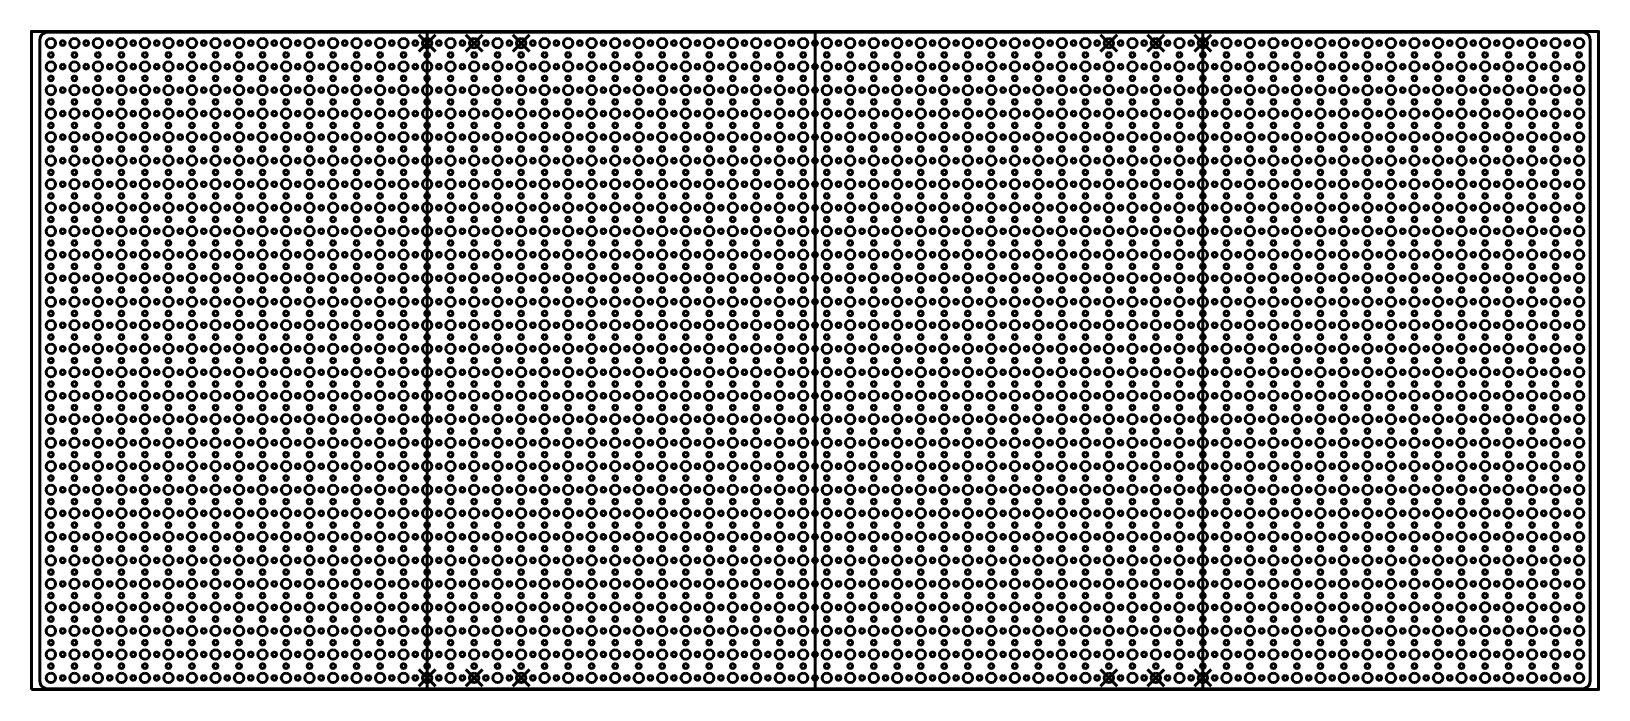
# Model space of a CAD drawing. Header units: centimetres. Extents: x -50 to 50, y -21 to 21.
import ezdxf

# ---------------------------------------------------------------- set-up
doc = ezdxf.new("R2010")
doc.units = ezdxf.units.CM
doc.header["$MEASUREMENT"] = 0
doc.layers.add('Layer 1', color=7, linetype='Continuous')

msp = doc.modelspace()

# ---------------------------------------------------------------- linework, layer by layer
at = {"layer": 'Layer 1', "color": 4, "lineweight": 53}
msp.add_lwpolyline([(-50, -21.00002), (50, -21.00002), (50, 20.99998), (-50, 20.99998), (-50, -21.00002)], close=True, dxfattribs=at)
at = {"layer": 'Layer 1', "lineweight": 53}
msp.add_lwpolyline([(-50, -21.00002), (50, -21.00002), (50, 20.99998), (-50, 20.99998), (-50, -21.00002)], close=True, dxfattribs=at)
for centre, major_axis in [((-48.74999, 20.24997), (0, 0.30001)), ((-48, 20.24998), (0, 0.15)), ((-47.24999, 20.24997), (0, 0.30001)), ((-46.5, 20.24998), (0, 0.15)), ((-45.74999, 20.24997), (0, 0.30001)), ((-45, 20.24998), (0, 0.15)), ((-44.24999, 20.24997), (0, 0.30001)), ((-43.5, 20.24998), (0, 0.15)), ((-42.74999, 20.24997), (0, 0.30001)), ((-42, 20.24998), (0, 0.15)), ((-41.24999, 20.24997), (0, 0.30001)), ((-40.5, 20.24998), (0, 0.15)), ((-39.74999, 20.24997), (0, 0.30001)), ((-39, 20.24998), (0, 0.15)), ((-38.24999, 20.24997), (0, 0.30001)), ((-37.5, 20.24998), (0, 0.15)), ((-36.74999, 20.24997), (0, 0.30001)), ((-36, 20.24998), (0, 0.15)), ((-35.24999, 20.24997), (0, 0.30001)), ((-34.5, 20.24998), (0, 0.15)), ((-33.74999, 20.24997), (0, 0.30001)), ((-33, 20.24998), (0, 0.15)), ((-32.24999, 20.24997), (0, 0.30001)), ((-31.5, 20.24998), (0, 0.15)), ((-30.74999, 20.24997), (0, 0.30001)), ((-30, 20.24998), (0, 0.15)), ((-29.24999, 20.24997), (0, 0.30001)), ((-28.5, 20.24998), (0, 0.15)), ((-27.74999, 20.24997), (0, 0.30001)), ((-27, 20.24998), (0, 0.15)), ((-26.24999, 20.24997), (0, 0.30001)), ((-25.5, 20.24998), (0, 0.15)), ((-24.74999, 20.24997), (0, 0.30001)), ((-24, 20.24998), (0, 0.15)), ((-23.24999, 20.24997), (0, 0.30001)), ((-22.5, 20.24998), (0, 0.15)), ((-21.74999, 20.24997), (0, 0.30001)), ((-21, 20.24998), (0, 0.15)), ((-20.24999, 20.24997), (0, 0.30001)), ((-19.5, 20.24998), (0, 0.15)), ((-18.74999, 20.24997), (0, 0.30001)), ((-18, 20.24998), (0, 0.15)), ((-17.24999, 20.24997), (0, 0.30001)), ((-16.5, 20.24998), (0, 0.15)), ((-15.74999, 20.24997), (0, 0.30001)), ((-15, 20.24998), (0, 0.15)), ((-14.24999, 20.24997), (0, 0.30001)), ((-13.5, 20.24998), (0, 0.15)), ((-12.74999, 20.24997), (0, 0.30001)), ((-12, 20.24998), (0, 0.15)), ((-11.24999, 20.24997), (0, 0.30001)), ((-10.5, 20.24998), (0, 0.15)), ((-9.74999, 20.24997), (0, 0.30001)), ((-9, 20.24998), (0, 0.15)), ((-8.24999, 20.24997), (0, 0.30001)), ((-7.5, 20.24998), (0, 0.15)), ((-6.74999, 20.24997), (0, 0.30001)), ((-6, 20.24998), (0, 0.15)), ((-5.24999, 20.24997), (0, 0.30001)), ((-4.5, 20.24998), (0, 0.15)), ((-3.74999, 20.24997), (0, 0.30001)), ((-3, 20.24998), (0, 0.15)), ((-2.24999, 20.24997), (0, 0.30001)), ((-1.5, 20.24998), (0, 0.15)), ((-0.74999, 20.24997), (0, 0.30001)), ((0, 20.24998), (0, 0.15)), ((0.75001, 20.24997), (0, 0.30001)), ((1.5, 20.24998), (0, 0.15)), ((2.25001, 20.24997), (0, 0.30001)), ((3, 20.24998), (0, 0.15)), ((3.75001, 20.24997), (0, 0.30001)), ((4.5, 20.24998), (0, 0.15)), ((5.25001, 20.24997), (0, 0.30001)), ((6, 20.24998), (0, 0.15)), ((6.75001, 20.24997), (0, 0.30001)), ((7.5, 20.24998), (0, 0.15)), ((8.25001, 20.24997), (0, 0.30001)), ((9, 20.24998), (0, 0.15)), ((9.75001, 20.24997), (0, 0.30001)), ((10.5, 20.24998), (0, 0.15)), ((11.25001, 20.24997), (0, 0.30001)), ((12, 20.24998), (0, 0.15)), ((12.75001, 20.24997), (0, 0.30001)), ((13.5, 20.24998), (0, 0.15)), ((14.25001, 20.24997), (0, 0.30001)), ((15, 20.24998), (0, 0.15)), ((15.75001, 20.24997), (0, 0.30001)), ((16.5, 20.24998), (0, 0.15)), ((17.25001, 20.24997), (0, 0.30001)), ((18, 20.24998), (0, 0.15)), ((18.75001, 20.24997), (0, 0.30001)), ((19.5, 20.24998), (0, 0.15)), ((20.25001, 20.24997), (0, 0.30001)), ((21, 20.24998), (0, 0.15)), ((21.75001, 20.24997), (0, 0.30001)), ((22.5, 20.24998), (0, 0.15)), ((23.25001, 20.24997), (0, 0.30001)), ((24, 20.24998), (0, 0.15)), ((24.75001, 20.24997), (0, 0.30001)), ((25.5, 20.24998), (0, 0.15)), ((26.25001, 20.24997), (0, 0.30001)), ((27, 20.24998), (0, 0.15)), ((27.75001, 20.24997), (0, 0.30001)), ((28.5, 20.24998), (0, 0.15)), ((29.25001, 20.24997), (0, 0.30001)), ((30, 20.24998), (0, 0.15)), ((30.75001, 20.24997), (0, 0.30001)), ((31.5, 20.24998), (0, 0.15)), ((32.25001, 20.24997), (0, 0.30001)), ((33, 20.24998), (0, 0.15)), ((33.75001, 20.24997), (0, 0.30001)), ((34.5, 20.24998), (0, 0.15)), ((35.25001, 20.24997), (0, 0.30001)), ((36, 20.24998), (0, 0.15)), ((36.75001, 20.24997), (0, 0.30001)), ((37.5, 20.24998), (0, 0.15)), ((38.25001, 20.24997), (0, 0.30001)), ((39, 20.24998), (0, 0.15)), ((39.75001, 20.24997), (0, 0.30001)), ((40.5, 20.24998), (0, 0.15)), ((41.25001, 20.24997), (0, 0.30001)), ((42, 20.24998), (0, 0.15)), ((42.75001, 20.24997), (0, 0.30001)), ((43.5, 20.24998), (0, 0.15)), ((44.25001, 20.24997), (0, 0.30001)), ((45, 20.24998), (0, 0.15)), ((45.75001, 20.24997), (0, 0.30001)), ((46.5, 20.24998), (0, 0.15)), ((47.25001, 20.24997), (0, 0.30001)), ((48, 20.24998), (0, 0.15)), ((48.75001, 20.24997), (0, 0.30001)), ((-48.74999, 18.74997), (0, 0.30001)), ((-48.75, 19.49998), (0, 0.15)), ((-47.24999, 18.74997), (0, 0.30001)), ((-47.25, 19.49998), (0, 0.15)), ((-45.74999, 18.74997), (0, 0.30001)), ((-45.75, 19.49998), (0, 0.15)), ((-44.24999, 18.74997), (0, 0.30001)), ((-44.25, 19.49998), (0, 0.15)), ((-42.74999, 18.74997), (0, 0.30001)), ((-42.75, 19.49998), (0, 0.15)), ((-41.24999, 18.74997), (0, 0.30001)), ((-41.25, 19.49998), (0, 0.15)), ((-39.74999, 18.74997), (0, 0.30001)), ((-39.75, 19.49998), (0, 0.15)), ((-38.24999, 18.74997), (0, 0.30001)), ((-38.25, 19.49998), (0, 0.15)), ((-36.74999, 18.74997), (0, 0.30001)), ((-36.75, 19.49998), (0, 0.15)), ((-35.24999, 18.74997), (0, 0.30001)), ((-35.25, 19.49998), (0, 0.15)), ((-33.74999, 18.74997), (0, 0.30001)), ((-33.75, 19.49998), (0, 0.15)), ((-32.24999, 18.74997), (0, 0.30001)), ((-32.25, 19.49998), (0, 0.15)), ((-30.74999, 18.74997), (0, 0.30001)), ((-30.75, 19.49998), (0, 0.15)), ((-29.24999, 18.74997), (0, 0.30001)), ((-29.25, 19.49998), (0, 0.15)), ((-27.74999, 18.74997), (0, 0.30001)), ((-27.75, 19.49998), (0, 0.15)), ((-26.24999, 18.74997), (0, 0.30001)), ((-26.25, 19.49998), (0, 0.15)), ((-24.74999, 18.74997), (0, 0.30001)), ((-24.75, 19.49998), (0, 0.15)), ((-23.24999, 18.74997), (0, 0.30001)), ((-23.25, 19.49998), (0, 0.15)), ((-21.74999, 18.74997), (0, 0.30001)), ((-21.75, 19.49998), (0, 0.15)), ((-20.24999, 18.74997), (0, 0.30001)), ((-20.25, 19.49998), (0, 0.15)), ((-18.74999, 18.74997), (0, 0.30001)), ((-18.75, 19.49998), (0, 0.15)), ((-17.24999, 18.74997), (0, 0.30001)), ((-17.25, 19.49998), (0, 0.15)), ((-15.74999, 18.74997), (0, 0.30001)), ((-15.75, 19.49998), (0, 0.15)), ((-14.24999, 18.74997), (0, 0.30001)), ((-14.25, 19.49998), (0, 0.15)), ((-12.74999, 18.74997), (0, 0.30001)), ((-12.75, 19.49998), (0, 0.15)), ((-11.24999, 18.74997), (0, 0.30001)), ((-11.25, 19.49998), (0, 0.15)), ((-9.74999, 18.74997), (0, 0.30001)), ((-9.75, 19.49998), (0, 0.15)), ((-8.24999, 18.74997), (0, 0.30001)), ((-8.25, 19.49998), (0, 0.15)), ((-6.74999, 18.74997), (0, 0.30001)), ((-6.75, 19.49998), (0, 0.15)), ((-5.24999, 18.74997), (0, 0.30001)), ((-5.25, 19.49998), (0, 0.15)), ((-3.74999, 18.74997), (0, 0.30001)), ((-3.75, 19.49998), (0, 0.15)), ((-2.24999, 18.74997), (0, 0.30001)), ((-2.25, 19.49998), (0, 0.15)), ((-0.74999, 18.74997), (0, 0.30001)), ((-0.75, 19.49998), (0, 0.15)), ((0.75001, 18.74997), (0, 0.30001)), ((0.75, 19.49998), (0, 0.15)), ((2.25001, 18.74997), (0, 0.30001)), ((2.25, 19.49998), (0, 0.15)), ((3.75001, 18.74997), (0, 0.30001)), ((3.75, 19.49998), (0, 0.15)), ((5.25001, 18.74997), (0, 0.30001)), ((5.25, 19.49998), (0, 0.15)), ((6.75001, 18.74997), (0, 0.30001)), ((6.75, 19.49998), (0, 0.15)), ((8.25001, 18.74997), (0, 0.30001)), ((8.25, 19.49998), (0, 0.15)), ((9.75001, 18.74997), (0, 0.30001)), ((9.75, 19.49998), (0, 0.15)), ((11.25001, 18.74997), (0, 0.30001)), ((11.25, 19.49998), (0, 0.15)), ((12.75001, 18.74997), (0, 0.30001)), ((12.75, 19.49998), (0, 0.15)), ((14.25001, 18.74997), (0, 0.30001)), ((14.25, 19.49998), (0, 0.15)), ((15.75001, 18.74997), (0, 0.30001)), ((15.75, 19.49998), (0, 0.15)), ((17.25001, 18.74997), (0, 0.30001)), ((17.25, 19.49998), (0, 0.15)), ((18.75001, 18.74997), (0, 0.30001)), ((18.75, 19.49998), (0, 0.15)), ((20.25001, 18.74997), (0, 0.30001)), ((20.25, 19.49998), (0, 0.15)), ((21.75001, 18.74997), (0, 0.30001)), ((21.75, 19.49998), (0, 0.15)), ((23.25001, 18.74997), (0, 0.30001)), ((23.25, 19.49998), (0, 0.15)), ((24.75001, 18.74997), (0, 0.30001)), ((24.75, 19.49998), (0, 0.15)), ((26.25001, 18.74997), (0, 0.30001)), ((26.25, 19.49998), (0, 0.15)), ((27.75001, 18.74997), (0, 0.30001)), ((27.75, 19.49998), (0, 0.15)), ((29.25001, 18.74997), (0, 0.30001)), ((29.25, 19.49998), (0, 0.15)), ((30.75001, 18.74997), (0, 0.30001)), ((30.75, 19.49998), (0, 0.15)), ((32.25001, 18.74997), (0, 0.30001)), ((32.25, 19.49998), (0, 0.15)), ((33.75001, 18.74997), (0, 0.30001)), ((33.75, 19.49998), (0, 0.15)), ((35.25001, 18.74997), (0, 0.30001)), ((35.25, 19.49998), (0, 0.15)), ((36.75001, 18.74997), (0, 0.30001)), ((36.75, 19.49998), (0, 0.15)), ((38.25001, 18.74997), (0, 0.30001)), ((38.25, 19.49998), (0, 0.15)), ((39.75001, 18.74997), (0, 0.30001)), ((39.75, 19.49998), (0, 0.15)), ((41.25001, 18.74997), (0, 0.30001)), ((41.25, 19.49998), (0, 0.15)), ((42.75001, 18.74997), (0, 0.30001)), ((42.75, 19.49998), (0, 0.15)), ((44.25001, 18.74997), (0, 0.30001)), ((44.25, 19.49998), (0, 0.15)), ((45.75001, 18.74997), (0, 0.30001)), ((45.75, 19.49998), (0, 0.15)), ((47.25001, 18.74997), (0, 0.30001)), ((47.25, 19.49998), (0, 0.15)), ((48.75001, 18.74997), (0, 0.30001)), ((48.75, 19.49998), (0, 0.15)), ((-48.75, 17.99998), (0, 0.15)), ((-48, 18.74998), (0, 0.15)), ((-47.25, 17.99998), (0, 0.15)), ((-46.5, 18.74998), (0, 0.15)), ((-45.75, 17.99998), (0, 0.15)), ((-45, 18.74998), (0, 0.15)), ((-44.25, 17.99998), (0, 0.15)), ((-43.5, 18.74998), (0, 0.15)), ((-42.75, 17.99998), (0, 0.15)), ((-42, 18.74998), (0, 0.15)), ((-41.25, 17.99998), (0, 0.15)), ((-40.5, 18.74998), (0, 0.15)), ((-39.75, 17.99998), (0, 0.15)), ((-39, 18.74998), (0, 0.15)), ((-38.25, 17.99998), (0, 0.15)), ((-37.5, 18.74998), (0, 0.15)), ((-36.75, 17.99998), (0, 0.15)), ((-36, 18.74998), (0, 0.15)), ((-35.25, 17.99998), (0, 0.15)), ((-34.5, 18.74998), (0, 0.15)), ((-33.75, 17.99998), (0, 0.15)), ((-33, 18.74998), (0, 0.15)), ((-32.25, 17.99998), (0, 0.15)), ((-31.5, 18.74998), (0, 0.15)), ((-30.75, 17.99998), (0, 0.15)), ((-30, 18.74998), (0, 0.15)), ((-29.25, 17.99998), (0, 0.15)), ((-28.5, 18.74998), (0, 0.15)), ((-27.75, 17.99998), (0, 0.15)), ((-27, 18.74998), (0, 0.15)), ((-26.25, 17.99998), (0, 0.15)), ((-25.5, 18.74998), (0, 0.15)), ((-24.75, 17.99998), (0, 0.15)), ((-24, 18.74998), (0, 0.15)), ((-23.25, 17.99998), (0, 0.15)), ((-22.5, 18.74998), (0, 0.15)), ((-21.75, 17.99998), (0, 0.15)), ((-21, 18.74998), (0, 0.15)), ((-20.25, 17.99998), (0, 0.15)), ((-19.5, 18.74998), (0, 0.15)), ((-18.75, 17.99998), (0, 0.15)), ((-18, 18.74998), (0, 0.15)), ((-17.25, 17.99998), (0, 0.15)), ((-16.5, 18.74998), (0, 0.15)), ((-15.75, 17.99998), (0, 0.15)), ((-15, 18.74998), (0, 0.15)), ((-14.25, 17.99998), (0, 0.15)), ((-13.5, 18.74998), (0, 0.15)), ((-12.75, 17.99998), (0, 0.15)), ((-12, 18.74998), (0, 0.15)), ((-11.25, 17.99998), (0, 0.15)), ((-10.5, 18.74998), (0, 0.15)), ((-9.75, 17.99998), (0, 0.15)), ((-9, 18.74998), (0, 0.15)), ((-8.25, 17.99998), (0, 0.15)), ((-7.5, 18.74998), (0, 0.15)), ((-6.75, 17.99998), (0, 0.15)), ((-6, 18.74998), (0, 0.15)), ((-5.25, 17.99998), (0, 0.15)), ((-4.5, 18.74998), (0, 0.15)), ((-3.75, 17.99998), (0, 0.15)), ((-3, 18.74998), (0, 0.15)), ((-2.25, 17.99998), (0, 0.15)), ((-1.5, 18.74998), (0, 0.15)), ((-0.75, 17.99998), (0, 0.15)), ((0, 18.74998), (0, 0.15)), ((0.75, 17.99998), (0, 0.15)), ((1.5, 18.74998), (0, 0.15)), ((2.25, 17.99998), (0, 0.15)), ((3, 18.74998), (0, 0.15)), ((3.75, 17.99998), (0, 0.15)), ((4.5, 18.74998), (0, 0.15)), ((5.25, 17.99998), (0, 0.15)), ((6, 18.74998), (0, 0.15)), ((6.75, 17.99998), (0, 0.15)), ((7.5, 18.74998), (0, 0.15)), ((8.25, 17.99998), (0, 0.15)), ((9, 18.74998), (0, 0.15)), ((9.75, 17.99998), (0, 0.15)), ((10.5, 18.74998), (0, 0.15)), ((11.25, 17.99998), (0, 0.15)), ((12, 18.74998), (0, 0.15)), ((12.75, 17.99998), (0, 0.15)), ((13.5, 18.74998), (0, 0.15)), ((14.25, 17.99998), (0, 0.15)), ((15, 18.74998), (0, 0.15)), ((15.75, 17.99998), (0, 0.15)), ((16.5, 18.74998), (0, 0.15)), ((17.25, 17.99998), (0, 0.15)), ((18, 18.74998), (0, 0.15)), ((18.75, 17.99998), (0, 0.15)), ((19.5, 18.74998), (0, 0.15)), ((20.25, 17.99998), (0, 0.15)), ((21, 18.74998), (0, 0.15)), ((21.75, 17.99998), (0, 0.15)), ((22.5, 18.74998), (0, 0.15)), ((23.25, 17.99998), (0, 0.15)), ((24, 18.74998), (0, 0.15)), ((24.75, 17.99998), (0, 0.15)), ((25.5, 18.74998), (0, 0.15)), ((26.25, 17.99998), (0, 0.15)), ((27, 18.74998), (0, 0.15)), ((27.75, 17.99998), (0, 0.15)), ((28.5, 18.74998), (0, 0.15)), ((29.25, 17.99998), (0, 0.15)), ((30, 18.74998), (0, 0.15)), ((30.75, 17.99998), (0, 0.15)), ((31.5, 18.74998), (0, 0.15)), ((32.25, 17.99998), (0, 0.15)), ((33, 18.74998), (0, 0.15)), ((33.75, 17.99998), (0, 0.15)), ((34.5, 18.74998), (0, 0.15)), ((35.25, 17.99998), (0, 0.15)), ((36, 18.74998), (0, 0.15)), ((36.75, 17.99998), (0, 0.15)), ((37.5, 18.74998), (0, 0.15)), ((38.25, 17.99998), (0, 0.15)), ((39, 18.74998), (0, 0.15)), ((39.75, 17.99998), (0, 0.15)), ((40.5, 18.74998), (0, 0.15)), ((41.25, 17.99998), (0, 0.15)), ((42, 18.74998), (0, 0.15)), ((42.75, 17.99998), (0, 0.15)), ((43.5, 18.74998), (0, 0.15)), ((44.25, 17.99998), (0, 0.15)), ((45, 18.74998), (0, 0.15)), ((45.75, 17.99998), (0, 0.15)), ((46.5, 18.74998), (0, 0.15)), ((47.25, 17.99998), (0, 0.15)), ((48, 18.74998), (0, 0.15)), ((48.75, 17.99998), (0, 0.15)), ((-48.74999, 17.24997), (0, 0.30001)), ((-48, 17.24998), (0, 0.15)), ((-47.24999, 17.24997), (0, 0.30001)), ((-46.5, 17.24998), (0, 0.15)), ((-45.74999, 17.24997), (0, 0.30001)), ((-45, 17.24998), (0, 0.15)), ((-44.24999, 17.24997), (0, 0.30001)), ((-43.5, 17.24998), (0, 0.15)), ((-42.74999, 17.24997), (0, 0.30001)), ((-42, 17.24998), (0, 0.15)), ((-41.24999, 17.24997), (0, 0.30001)), ((-40.5, 17.24998), (0, 0.15)), ((-39.74999, 17.24997), (0, 0.30001)), ((-39, 17.24998), (0, 0.15)), ((-38.24999, 17.24997), (0, 0.30001)), ((-37.5, 17.24998), (0, 0.15)), ((-36.74999, 17.24997), (0, 0.30001)), ((-36, 17.24998), (0, 0.15)), ((-35.24999, 17.24997), (0, 0.30001)), ((-34.5, 17.24998), (0, 0.15)), ((-33.74999, 17.24997), (0, 0.30001)), ((-33, 17.24998), (0, 0.15)), ((-32.24999, 17.24997), (0, 0.30001)), ((-31.5, 17.24998), (0, 0.15)), ((-30.74999, 17.24997), (0, 0.30001)), ((-30, 17.24998), (0, 0.15)), ((-29.24999, 17.24997), (0, 0.30001)), ((-28.5, 17.24998), (0, 0.15)), ((-27.74999, 17.24997), (0, 0.30001)), ((-27, 17.24998), (0, 0.15)), ((-26.24999, 17.24997), (0, 0.30001)), ((-25.5, 17.24998), (0, 0.15)), ((-24.74999, 17.24997), (0, 0.30001)), ((-24, 17.24998), (0, 0.15)), ((-23.24999, 17.24997), (0, 0.30001)), ((-22.5, 17.24998), (0, 0.15)), ((-21.74999, 17.24997), (0, 0.30001)), ((-21, 17.24998), (0, 0.15)), ((-20.24999, 17.24997), (0, 0.30001)), ((-19.5, 17.24998), (0, 0.15)), ((-18.74999, 17.24997), (0, 0.30001)), ((-18, 17.24998), (0, 0.15)), ((-17.24999, 17.24997), (0, 0.30001)), ((-16.5, 17.24998), (0, 0.15)), ((-15.74999, 17.24997), (0, 0.30001)), ((-15, 17.24998), (0, 0.15)), ((-14.24999, 17.24997), (0, 0.30001)), ((-13.5, 17.24998), (0, 0.15)), ((-12.74999, 17.24997), (0, 0.30001)), ((-12, 17.24998), (0, 0.15)), ((-11.24999, 17.24997), (0, 0.30001)), ((-10.5, 17.24998), (0, 0.15)), ((-9.74999, 17.24997), (0, 0.30001)), ((-9, 17.24998), (0, 0.15)), ((-8.24999, 17.24997), (0, 0.30001)), ((-7.5, 17.24998), (0, 0.15)), ((-6.74999, 17.24997), (0, 0.30001)), ((-6, 17.24998), (0, 0.15)), ((-5.24999, 17.24997), (0, 0.30001)), ((-4.5, 17.24998), (0, 0.15)), ((-3.74999, 17.24997), (0, 0.30001)), ((-3, 17.24998), (0, 0.15)), ((-2.24999, 17.24997), (0, 0.30001)), ((-1.5, 17.24998), (0, 0.15)), ((-0.74999, 17.24997), (0, 0.30001)), ((0, 17.24998), (0, 0.15)), ((0.75001, 17.24997), (0, 0.30001)), ((1.5, 17.24998), (0, 0.15)), ((2.25001, 17.24997), (0, 0.30001)), ((3, 17.24998), (0, 0.15)), ((3.75001, 17.24997), (0, 0.30001)), ((4.5, 17.24998), (0, 0.15)), ((5.25001, 17.24997), (0, 0.30001)), ((6, 17.24998), (0, 0.15)), ((6.75001, 17.24997), (0, 0.30001)), ((7.5, 17.24998), (0, 0.15)), ((8.25001, 17.24997), (0, 0.30001)), ((9, 17.24998), (0, 0.15)), ((9.75001, 17.24997), (0, 0.30001)), ((10.5, 17.24998), (0, 0.15)), ((11.25001, 17.24997), (0, 0.30001)), ((12, 17.24998), (0, 0.15)), ((12.75001, 17.24997), (0, 0.30001)), ((13.5, 17.24998), (0, 0.15)), ((14.25001, 17.24997), (0, 0.30001)), ((15, 17.24998), (0, 0.15)), ((15.75001, 17.24997), (0, 0.30001)), ((16.5, 17.24998), (0, 0.15)), ((17.25001, 17.24997), (0, 0.30001)), ((18, 17.24998), (0, 0.15)), ((18.75001, 17.24997), (0, 0.30001)), ((19.5, 17.24998), (0, 0.15)), ((20.25001, 17.24997), (0, 0.30001)), ((21, 17.24998), (0, 0.15)), ((21.75001, 17.24997), (0, 0.30001)), ((22.5, 17.24998), (0, 0.15)), ((23.25001, 17.24997), (0, 0.30001)), ((24, 17.24998), (0, 0.15)), ((24.75001, 17.24997), (0, 0.30001)), ((25.5, 17.24998), (0, 0.15)), ((26.25001, 17.24997), (0, 0.30001)), ((27, 17.24998), (0, 0.15)), ((27.75001, 17.24997), (0, 0.30001)), ((28.5, 17.24998), (0, 0.15)), ((29.25001, 17.24997), (0, 0.30001)), ((30, 17.24998), (0, 0.15)), ((30.75001, 17.24997), (0, 0.30001)), ((31.5, 17.24998), (0, 0.15)), ((32.25001, 17.24997), (0, 0.30001)), ((33, 17.24998), (0, 0.15)), ((33.75001, 17.24997), (0, 0.30001)), ((34.5, 17.24998), (0, 0.15)), ((35.25001, 17.24997), (0, 0.30001)), ((36, 17.24998), (0, 0.15)), ((36.75001, 17.24997), (0, 0.30001)), ((37.5, 17.24998), (0, 0.15)), ((38.25001, 17.24997), (0, 0.30001)), ((39, 17.24998), (0, 0.15)), ((39.75001, 17.24997), (0, 0.30001)), ((40.5, 17.24998), (0, 0.15)), ((41.25001, 17.24997), (0, 0.30001)), ((42, 17.24998), (0, 0.15)), ((42.75001, 17.24997), (0, 0.30001)), ((43.5, 17.24998), (0, 0.15)), ((44.25001, 17.24997), (0, 0.30001)), ((45, 17.24998), (0, 0.15)), ((45.75001, 17.24997), (0, 0.30001)), ((46.5, 17.24998), (0, 0.15)), ((47.25001, 17.24997), (0, 0.30001)), ((48, 17.24998), (0, 0.15)), ((48.75001, 17.24997), (0, 0.30001)), ((-48.74999, 15.74997), (0, 0.30001)), ((-48.75, 16.49998), (0, 0.15)), ((-47.24999, 15.74997), (0, 0.30001)), ((-47.25, 16.49998), (0, 0.15)), ((-45.74999, 15.74997), (0, 0.30001)), ((-45.75, 16.49998), (0, 0.15)), ((-44.24999, 15.74997), (0, 0.30001)), ((-44.25, 16.49998), (0, 0.15)), ((-42.74999, 15.74997), (0, 0.30001)), ((-42.75, 16.49998), (0, 0.15)), ((-41.24999, 15.74997), (0, 0.30001)), ((-41.25, 16.49998), (0, 0.15)), ((-39.74999, 15.74997), (0, 0.30001)), ((-39.75, 16.49998), (0, 0.15)), ((-38.24999, 15.74997), (0, 0.30001)), ((-38.25, 16.49998), (0, 0.15)), ((-36.74999, 15.74997), (0, 0.30001)), ((-36.75, 16.49998), (0, 0.15)), ((-35.24999, 15.74997), (0, 0.30001)), ((-35.25, 16.49998), (0, 0.15)), ((-33.74999, 15.74997), (0, 0.30001)), ((-33.75, 16.49998), (0, 0.15)), ((-32.24999, 15.74997), (0, 0.30001)), ((-32.25, 16.49998), (0, 0.15)), ((-30.74999, 15.74997), (0, 0.30001)), ((-30.75, 16.49998), (0, 0.15)), ((-29.24999, 15.74997), (0, 0.30001)), ((-29.25, 16.49998), (0, 0.15)), ((-27.74999, 15.74997), (0, 0.30001)), ((-27.75, 16.49998), (0, 0.15)), ((-26.24999, 15.74997), (0, 0.30001)), ((-26.25, 16.49998), (0, 0.15)), ((-24.74999, 15.74997), (0, 0.30001)), ((-24.75, 16.49998), (0, 0.15)), ((-23.24999, 15.74997), (0, 0.30001)), ((-23.25, 16.49998), (0, 0.15)), ((-21.74999, 15.74997), (0, 0.30001)), ((-21.75, 16.49998), (0, 0.15)), ((-20.24999, 15.74997), (0, 0.30001)), ((-20.25, 16.49998), (0, 0.15)), ((-18.74999, 15.74997), (0, 0.30001)), ((-18.75, 16.49998), (0, 0.15)), ((-17.24999, 15.74997), (0, 0.30001)), ((-17.25, 16.49998), (0, 0.15)), ((-15.74999, 15.74997), (0, 0.30001)), ((-15.75, 16.49998), (0, 0.15)), ((-14.24999, 15.74997), (0, 0.30001)), ((-14.25, 16.49998), (0, 0.15)), ((-12.74999, 15.74997), (0, 0.30001)), ((-12.75, 16.49998), (0, 0.15)), ((-11.24999, 15.74997), (0, 0.30001)), ((-11.25, 16.49998), (0, 0.15)), ((-9.74999, 15.74997), (0, 0.30001)), ((-9.75, 16.49998), (0, 0.15)), ((-8.24999, 15.74997), (0, 0.30001)), ((-8.25, 16.49998), (0, 0.15)), ((-6.74999, 15.74997), (0, 0.30001)), ((-6.75, 16.49998), (0, 0.15)), ((-5.24999, 15.74997), (0, 0.30001)), ((-5.25, 16.49998), (0, 0.15)), ((-3.74999, 15.74997), (0, 0.30001)), ((-3.75, 16.49998), (0, 0.15)), ((-2.24999, 15.74997), (0, 0.30001)), ((-2.25, 16.49998), (0, 0.15)), ((-0.74999, 15.74997), (0, 0.30001)), ((-0.75, 16.49998), (0, 0.15)), ((0.75001, 15.74997), (0, 0.30001)), ((0.75, 16.49998), (0, 0.15)), ((2.25001, 15.74997), (0, 0.30001)), ((2.25, 16.49998), (0, 0.15)), ((3.75001, 15.74997), (0, 0.30001)), ((3.75, 16.49998), (0, 0.15)), ((5.25001, 15.74997), (0, 0.30001)), ((5.25, 16.49998), (0, 0.15)), ((6.75001, 15.74997), (0, 0.30001)), ((6.75, 16.49998), (0, 0.15)), ((8.25001, 15.74997), (0, 0.30001)), ((8.25, 16.49998), (0, 0.15)), ((9.75001, 15.74997), (0, 0.30001)), ((9.75, 16.49998), (0, 0.15)), ((11.25001, 15.74997), (0, 0.30001)), ((11.25, 16.49998), (0, 0.15)), ((12.75001, 15.74997), (0, 0.30001)), ((12.75, 16.49998), (0, 0.15)), ((14.25001, 15.74997), (0, 0.30001)), ((14.25, 16.49998), (0, 0.15)), ((15.75001, 15.74997), (0, 0.30001)), ((15.75, 16.49998), (0, 0.15)), ((17.25001, 15.74997), (0, 0.30001)), ((17.25, 16.49998), (0, 0.15)), ((18.75001, 15.74997), (0, 0.30001)), ((18.75, 16.49998), (0, 0.15)), ((20.25001, 15.74997), (0, 0.30001)), ((20.25, 16.49998), (0, 0.15)), ((21.75001, 15.74997), (0, 0.30001)), ((21.75, 16.49998), (0, 0.15)), ((23.25001, 15.74997), (0, 0.30001)), ((23.25, 16.49998), (0, 0.15)), ((24.75001, 15.74997), (0, 0.30001)), ((24.75, 16.49998), (0, 0.15)), ((26.25001, 15.74997), (0, 0.30001)), ((26.25, 16.49998), (0, 0.15)), ((27.75001, 15.74997), (0, 0.30001)), ((27.75, 16.49998), (0, 0.15)), ((29.25001, 15.74997), (0, 0.30001)), ((29.25, 16.49998), (0, 0.15)), ((30.75001, 15.74997), (0, 0.30001)), ((30.75, 16.49998), (0, 0.15)), ((32.25001, 15.74997), (0, 0.30001)), ((32.25, 16.49998), (0, 0.15)), ((33.75001, 15.74997), (0, 0.30001)), ((33.75, 16.49998), (0, 0.15)), ((35.25001, 15.74997), (0, 0.30001)), ((35.25, 16.49998), (0, 0.15)), ((36.75001, 15.74997), (0, 0.30001)), ((36.75, 16.49998), (0, 0.15)), ((38.25001, 15.74997), (0, 0.30001)), ((38.25, 16.49998), (0, 0.15)), ((39.75001, 15.74997), (0, 0.30001)), ((39.75, 16.49998), (0, 0.15)), ((41.25001, 15.74997), (0, 0.30001)), ((41.25, 16.49998), (0, 0.15)), ((42.75001, 15.74997), (0, 0.30001)), ((42.75, 16.49998), (0, 0.15)), ((44.25001, 15.74997), (0, 0.30001)), ((44.25, 16.49998), (0, 0.15)), ((45.75001, 15.74997), (0, 0.30001)), ((45.75, 16.49998), (0, 0.15)), ((47.25001, 15.74997), (0, 0.30001)), ((47.25, 16.49998), (0, 0.15)), ((48.75001, 15.74997), (0, 0.30001)), ((48.75, 16.49998), (0, 0.15)), ((-48.75, 14.99998), (0, 0.15)), ((-48, 15.74998), (0, 0.15)), ((-47.25, 14.99998), (0, 0.15)), ((-46.5, 15.74998), (0, 0.15)), ((-45.75, 14.99998), (0, 0.15)), ((-45, 15.74998), (0, 0.15)), ((-44.25, 14.99998), (0, 0.15)), ((-43.5, 15.74998), (0, 0.15)), ((-42.75, 14.99998), (0, 0.15)), ((-42, 15.74998), (0, 0.15)), ((-41.25, 14.99998), (0, 0.15)), ((-40.5, 15.74998), (0, 0.15)), ((-39.75, 14.99998), (0, 0.15)), ((-39, 15.74998), (0, 0.15)), ((-38.25, 14.99998), (0, 0.15)), ((-37.5, 15.74998), (0, 0.15)), ((-36.75, 14.99998), (0, 0.15)), ((-36, 15.74998), (0, 0.15)), ((-35.25, 14.99998), (0, 0.15)), ((-34.5, 15.74998), (0, 0.15)), ((-33.75, 14.99998), (0, 0.15)), ((-33, 15.74998), (0, 0.15)), ((-32.25, 14.99998), (0, 0.15)), ((-31.5, 15.74998), (0, 0.15)), ((-30.75, 14.99998), (0, 0.15)), ((-30, 15.74998), (0, 0.15)), ((-29.25, 14.99998), (0, 0.15)), ((-28.5, 15.74998), (0, 0.15)), ((-27.75, 14.99998), (0, 0.15)), ((-27, 15.74998), (0, 0.15)), ((-26.25, 14.99998), (0, 0.15)), ((-25.5, 15.74998), (0, 0.15)), ((-24.75, 14.99998), (0, 0.15)), ((-24, 15.74998), (0, 0.15)), ((-23.25, 14.99998), (0, 0.15)), ((-22.5, 15.74998), (0, 0.15)), ((-21.75, 14.99998), (0, 0.15)), ((-21, 15.74998), (0, 0.15)), ((-20.25, 14.99998), (0, 0.15)), ((-19.5, 15.74998), (0, 0.15)), ((-18.75, 14.99998), (0, 0.15)), ((-18, 15.74998), (0, 0.15)), ((-17.25, 14.99998), (0, 0.15)), ((-16.5, 15.74998), (0, 0.15)), ((-15.75, 14.99998), (0, 0.15)), ((-15, 15.74998), (0, 0.15)), ((-14.25, 14.99998), (0, 0.15)), ((-13.5, 15.74998), (0, 0.15)), ((-12.75, 14.99998), (0, 0.15)), ((-12, 15.74998), (0, 0.15)), ((-11.25, 14.99998), (0, 0.15)), ((-10.5, 15.74998), (0, 0.15)), ((-9.75, 14.99998), (0, 0.15)), ((-9, 15.74998), (0, 0.15)), ((-8.25, 14.99998), (0, 0.15)), ((-7.5, 15.74998), (0, 0.15)), ((-6.75, 14.99998), (0, 0.15)), ((-6, 15.74998), (0, 0.15)), ((-5.25, 14.99998), (0, 0.15)), ((-4.5, 15.74998), (0, 0.15)), ((-3.75, 14.99998), (0, 0.15)), ((-3, 15.74998), (0, 0.15)), ((-2.25, 14.99998), (0, 0.15)), ((-1.5, 15.74998), (0, 0.15)), ((-0.75, 14.99998), (0, 0.15)), ((0, 15.74998), (0, 0.15)), ((0.75, 14.99998), (0, 0.15)), ((1.5, 15.74998), (0, 0.15)), ((2.25, 14.99998), (0, 0.15)), ((3, 15.74998), (0, 0.15)), ((3.75, 14.99998), (0, 0.15)), ((4.5, 15.74998), (0, 0.15)), ((5.25, 14.99998), (0, 0.15)), ((6, 15.74998), (0, 0.15)), ((6.75, 14.99998), (0, 0.15)), ((7.5, 15.74998), (0, 0.15)), ((8.25, 14.99998), (0, 0.15)), ((9, 15.74998), (0, 0.15)), ((9.75, 14.99998), (0, 0.15)), ((10.5, 15.74998), (0, 0.15)), ((11.25, 14.99998), (0, 0.15)), ((12, 15.74998), (0, 0.15)), ((12.75, 14.99998), (0, 0.15)), ((13.5, 15.74998), (0, 0.15)), ((14.25, 14.99998), (0, 0.15)), ((15, 15.74998), (0, 0.15)), ((15.75, 14.99998), (0, 0.15)), ((16.5, 15.74998), (0, 0.15)), ((17.25, 14.99998), (0, 0.15)), ((18, 15.74998), (0, 0.15)), ((18.75, 14.99998), (0, 0.15)), ((19.5, 15.74998), (0, 0.15)), ((20.25, 14.99998), (0, 0.15)), ((21, 15.74998), (0, 0.15)), ((21.75, 14.99998), (0, 0.15)), ((22.5, 15.74998), (0, 0.15)), ((23.25, 14.99998), (0, 0.15)), ((24, 15.74998), (0, 0.15)), ((24.75, 14.99998), (0, 0.15)), ((25.5, 15.74998), (0, 0.15)), ((26.25, 14.99998), (0, 0.15)), ((27, 15.74998), (0, 0.15)), ((27.75, 14.99998), (0, 0.15)), ((28.5, 15.74998), (0, 0.15)), ((29.25, 14.99998), (0, 0.15)), ((30, 15.74998), (0, 0.15)), ((30.75, 14.99998), (0, 0.15)), ((31.5, 15.74998), (0, 0.15)), ((32.25, 14.99998), (0, 0.15)), ((33, 15.74998), (0, 0.15)), ((33.75, 14.99998), (0, 0.15)), ((34.5, 15.74998), (0, 0.15)), ((35.25, 14.99998), (0, 0.15)), ((36, 15.74998), (0, 0.15)), ((36.75, 14.99998), (0, 0.15)), ((37.5, 15.74998), (0, 0.15)), ((38.25, 14.99998), (0, 0.15)), ((39, 15.74998), (0, 0.15)), ((39.75, 14.99998), (0, 0.15)), ((40.5, 15.74998), (0, 0.15)), ((41.25, 14.99998), (0, 0.15)), ((42, 15.74998), (0, 0.15)), ((42.75, 14.99998), (0, 0.15)), ((43.5, 15.74998), (0, 0.15)), ((44.25, 14.99998), (0, 0.15)), ((45, 15.74998), (0, 0.15)), ((45.75, 14.99998), (0, 0.15)), ((46.5, 15.74998), (0, 0.15)), ((47.25, 14.99998), (0, 0.15)), ((48, 15.74998), (0, 0.15)), ((48.75, 14.99998), (0, 0.15)), ((-48.74999, 14.24997), (0, 0.30001)), ((-48, 14.24998), (0, 0.15)), ((-47.24999, 14.24997), (0, 0.30001)), ((-46.5, 14.24998), (0, 0.15)), ((-45.74999, 14.24997), (0, 0.30001)), ((-45, 14.24998), (0, 0.15)), ((-44.24999, 14.24997), (0, 0.30001)), ((-43.5, 14.24998), (0, 0.15)), ((-42.74999, 14.24997), (0, 0.30001)), ((-42, 14.24998), (0, 0.15)), ((-41.24999, 14.24997), (0, 0.30001)), ((-40.5, 14.24998), (0, 0.15)), ((-39.74999, 14.24997), (0, 0.30001)), ((-39, 14.24998), (0, 0.15)), ((-38.24999, 14.24997), (0, 0.30001)), ((-37.5, 14.24998), (0, 0.15)), ((-36.74999, 14.24997), (0, 0.30001)), ((-36, 14.24998), (0, 0.15)), ((-35.24999, 14.24997), (0, 0.30001)), ((-34.5, 14.24998), (0, 0.15)), ((-33.74999, 14.24997), (0, 0.30001)), ((-33, 14.24998), (0, 0.15)), ((-32.24999, 14.24997), (0, 0.30001)), ((-31.5, 14.24998), (0, 0.15)), ((-30.74999, 14.24997), (0, 0.30001)), ((-30, 14.24998), (0, 0.15)), ((-29.24999, 14.24997), (0, 0.30001)), ((-28.5, 14.24998), (0, 0.15)), ((-27.74999, 14.24997), (0, 0.30001)), ((-27, 14.24998), (0, 0.15)), ((-26.24999, 14.24997), (0, 0.30001)), ((-25.5, 14.24998), (0, 0.15)), ((-24.74999, 14.24997), (0, 0.30001)), ((-24, 14.24998), (0, 0.15)), ((-23.24999, 14.24997), (0, 0.30001)), ((-22.5, 14.24998), (0, 0.15)), ((-21.74999, 14.24997), (0, 0.30001)), ((-21, 14.24998), (0, 0.15)), ((-20.24999, 14.24997), (0, 0.30001)), ((-19.5, 14.24998), (0, 0.15)), ((-18.74999, 14.24997), (0, 0.30001)), ((-18, 14.24998), (0, 0.15)), ((-17.24999, 14.24997), (0, 0.30001)), ((-16.5, 14.24998), (0, 0.15)), ((-15.74999, 14.24997), (0, 0.30001)), ((-15, 14.24998), (0, 0.15)), ((-14.24999, 14.24997), (0, 0.30001)), ((-13.5, 14.24998), (0, 0.15)), ((-12.74999, 14.24997), (0, 0.30001)), ((-12, 14.24998), (0, 0.15)), ((-11.24999, 14.24997), (0, 0.30001)), ((-10.5, 14.24998), (0, 0.15)), ((-9.74999, 14.24997), (0, 0.30001)), ((-9, 14.24998), (0, 0.15)), ((-8.24999, 14.24997), (0, 0.30001)), ((-7.5, 14.24998), (0, 0.15)), ((-6.74999, 14.24997), (0, 0.30001)), ((-6, 14.24998), (0, 0.15)), ((-5.24999, 14.24997), (0, 0.30001)), ((-4.5, 14.24998), (0, 0.15)), ((-3.74999, 14.24997), (0, 0.30001)), ((-3, 14.24998), (0, 0.15)), ((-2.24999, 14.24997), (0, 0.30001)), ((-1.5, 14.24998), (0, 0.15)), ((-0.74999, 14.24997), (0, 0.30001)), ((0, 14.24998), (0, 0.15)), ((0.75001, 14.24997), (0, 0.30001)), ((1.5, 14.24998), (0, 0.15)), ((2.25001, 14.24997), (0, 0.30001)), ((3, 14.24998), (0, 0.15)), ((3.75001, 14.24997), (0, 0.30001)), ((4.5, 14.24998), (0, 0.15)), ((5.25001, 14.24997), (0, 0.30001)), ((6, 14.24998), (0, 0.15)), ((6.75001, 14.24997), (0, 0.30001)), ((7.5, 14.24998), (0, 0.15)), ((8.25001, 14.24997), (0, 0.30001)), ((9, 14.24998), (0, 0.15)), ((9.75001, 14.24997), (0, 0.30001)), ((10.5, 14.24998), (0, 0.15)), ((11.25001, 14.24997), (0, 0.30001)), ((12, 14.24998), (0, 0.15)), ((12.75001, 14.24997), (0, 0.30001)), ((13.5, 14.24998), (0, 0.15)), ((14.25001, 14.24997), (0, 0.30001)), ((15, 14.24998), (0, 0.15)), ((15.75001, 14.24997), (0, 0.30001)), ((16.5, 14.24998), (0, 0.15)), ((17.25001, 14.24997), (0, 0.30001)), ((18, 14.24998), (0, 0.15)), ((18.75001, 14.24997), (0, 0.30001)), ((19.5, 14.24998), (0, 0.15)), ((20.25001, 14.24997), (0, 0.30001)), ((21, 14.24998), (0, 0.15)), ((21.75001, 14.24997), (0, 0.30001)), ((22.5, 14.24998), (0, 0.15)), ((23.25001, 14.24997), (0, 0.30001)), ((24, 14.24998), (0, 0.15)), ((24.75001, 14.24997), (0, 0.30001)), ((25.5, 14.24998), (0, 0.15)), ((26.25001, 14.24997), (0, 0.30001)), ((27, 14.24998), (0, 0.15)), ((27.75001, 14.24997), (0, 0.30001)), ((28.5, 14.24998), (0, 0.15)), ((29.25001, 14.24997), (0, 0.30001)), ((30, 14.24998), (0, 0.15)), ((30.75001, 14.24997), (0, 0.30001)), ((31.5, 14.24998), (0, 0.15)), ((32.25001, 14.24997), (0, 0.30001)), ((33, 14.24998), (0, 0.15)), ((33.75001, 14.24997), (0, 0.30001)), ((34.5, 14.24998), (0, 0.15)), ((35.25001, 14.24997), (0, 0.30001)), ((36, 14.24998), (0, 0.15)), ((36.75001, 14.24997), (0, 0.30001)), ((37.5, 14.24998), (0, 0.15)), ((38.25001, 14.24997), (0, 0.30001)), ((39, 14.24998), (0, 0.15)), ((39.75001, 14.24997), (0, 0.30001)), ((40.5, 14.24998), (0, 0.15)), ((41.25001, 14.24997), (0, 0.30001)), ((42, 14.24998), (0, 0.15)), ((42.75001, 14.24997), (0, 0.30001)), ((43.5, 14.24998), (0, 0.15)), ((44.25001, 14.24997), (0, 0.30001)), ((45, 14.24998), (0, 0.15)), ((45.75001, 14.24997), (0, 0.30001)), ((46.5, 14.24998), (0, 0.15)), ((47.25001, 14.24997), (0, 0.30001)), ((48, 14.24998), (0, 0.15)), ((48.75001, 14.24997), (0, 0.30001)), ((-48.74999, 12.74997), (0, 0.30001)), ((-48.75, 13.49998), (0, 0.15)), ((-47.24999, 12.74997), (0, 0.30001)), ((-47.25, 13.49998), (0, 0.15)), ((-45.74999, 12.74997), (0, 0.30001)), ((-45.75, 13.49998), (0, 0.15)), ((-44.24999, 12.74997), (0, 0.30001)), ((-44.25, 13.49998), (0, 0.15)), ((-42.74999, 12.74997), (0, 0.30001)), ((-42.75, 13.49998), (0, 0.15)), ((-41.24999, 12.74997), (0, 0.30001)), ((-41.25, 13.49998), (0, 0.15)), ((-39.74999, 12.74997), (0, 0.30001)), ((-39.75, 13.49998), (0, 0.15)), ((-38.24999, 12.74997), (0, 0.30001)), ((-38.25, 13.49998), (0, 0.15)), ((-36.74999, 12.74997), (0, 0.30001)), ((-36.75, 13.49998), (0, 0.15)), ((-35.24999, 12.74997), (0, 0.30001)), ((-35.25, 13.49998), (0, 0.15)), ((-33.74999, 12.74997), (0, 0.30001)), ((-33.75, 13.49998), (0, 0.15)), ((-32.24999, 12.74997), (0, 0.30001)), ((-32.25, 13.49998), (0, 0.15)), ((-30.74999, 12.74997), (0, 0.30001)), ((-30.75, 13.49998), (0, 0.15)), ((-29.24999, 12.74997), (0, 0.30001)), ((-29.25, 13.49998), (0, 0.15)), ((-27.74999, 12.74997), (0, 0.30001)), ((-27.75, 13.49998), (0, 0.15)), ((-26.24999, 12.74997), (0, 0.30001)), ((-26.25, 13.49998), (0, 0.15)), ((-24.74999, 12.74997), (0, 0.30001)), ((-24.75, 13.49998), (0, 0.15)), ((-23.24999, 12.74997), (0, 0.30001)), ((-23.25, 13.49998), (0, 0.15)), ((-21.74999, 12.74997), (0, 0.30001)), ((-21.75, 13.49998), (0, 0.15)), ((-20.24999, 12.74997), (0, 0.30001)), ((-20.25, 13.49998), (0, 0.15)), ((-18.74999, 12.74997), (0, 0.30001)), ((-18.75, 13.49998), (0, 0.15)), ((-17.24999, 12.74997), (0, 0.30001)), ((-17.25, 13.49998), (0, 0.15)), ((-15.74999, 12.74997), (0, 0.30001)), ((-15.75, 13.49998), (0, 0.15)), ((-14.24999, 12.74997), (0, 0.30001)), ((-14.25, 13.49998), (0, 0.15)), ((-12.74999, 12.74997), (0, 0.30001)), ((-12.75, 13.49998), (0, 0.15)), ((-11.24999, 12.74997), (0, 0.30001)), ((-11.25, 13.49998), (0, 0.15)), ((-9.74999, 12.74997), (0, 0.30001)), ((-9.75, 13.49998), (0, 0.15)), ((-8.24999, 12.74997), (0, 0.30001)), ((-8.25, 13.49998), (0, 0.15)), ((-6.74999, 12.74997), (0, 0.30001)), ((-6.75, 13.49998), (0, 0.15)), ((-5.24999, 12.74997), (0, 0.30001)), ((-5.25, 13.49998), (0, 0.15)), ((-3.74999, 12.74997), (0, 0.30001)), ((-3.75, 13.49998), (0, 0.15)), ((-2.24999, 12.74997), (0, 0.30001)), ((-2.25, 13.49998), (0, 0.15)), ((-0.74999, 12.74997), (0, 0.30001)), ((-0.75, 13.49998), (0, 0.15)), ((0.75001, 12.74997), (0, 0.30001)), ((0.75, 13.49998), (0, 0.15)), ((2.25001, 12.74997), (0, 0.30001)), ((2.25, 13.49998), (0, 0.15)), ((3.75001, 12.74997), (0, 0.30001)), ((3.75, 13.49998), (0, 0.15)), ((5.25001, 12.74997), (0, 0.30001)), ((5.25, 13.49998), (0, 0.15)), ((6.75001, 12.74997), (0, 0.30001)), ((6.75, 13.49998), (0, 0.15)), ((8.25001, 12.74997), (0, 0.30001)), ((8.25, 13.49998), (0, 0.15)), ((9.75001, 12.74997), (0, 0.30001)), ((9.75, 13.49998), (0, 0.15)), ((11.25001, 12.74997), (0, 0.30001)), ((11.25, 13.49998), (0, 0.15)), ((12.75001, 12.74997), (0, 0.30001)), ((12.75, 13.49998), (0, 0.15)), ((14.25001, 12.74997), (0, 0.30001)), ((14.25, 13.49998), (0, 0.15)), ((15.75001, 12.74997), (0, 0.30001)), ((15.75, 13.49998), (0, 0.15)), ((17.25001, 12.74997), (0, 0.30001)), ((17.25, 13.49998), (0, 0.15)), ((18.75001, 12.74997), (0, 0.30001)), ((18.75, 13.49998), (0, 0.15)), ((20.25001, 12.74997), (0, 0.30001)), ((20.25, 13.49998), (0, 0.15)), ((21.75001, 12.74997), (0, 0.30001)), ((21.75, 13.49998), (0, 0.15)), ((23.25001, 12.74997), (0, 0.30001)), ((23.25, 13.49998), (0, 0.15)), ((24.75001, 12.74997), (0, 0.30001)), ((24.75, 13.49998), (0, 0.15)), ((26.25001, 12.74997), (0, 0.30001)), ((26.25, 13.49998), (0, 0.15)), ((27.75001, 12.74997), (0, 0.30001)), ((27.75, 13.49998), (0, 0.15)), ((29.25001, 12.74997), (0, 0.30001)), ((29.25, 13.49998), (0, 0.15)), ((30.75001, 12.74997), (0, 0.30001)), ((30.75, 13.49998), (0, 0.15)), ((32.25001, 12.74997), (0, 0.30001)), ((32.25, 13.49998), (0, 0.15)), ((33.75001, 12.74997), (0, 0.30001)), ((33.75, 13.49998), (0, 0.15)), ((35.25001, 12.74997), (0, 0.30001)), ((35.25, 13.49998), (0, 0.15)), ((36.75001, 12.74997), (0, 0.30001)), ((36.75, 13.49998), (0, 0.15)), ((38.25001, 12.74997), (0, 0.30001)), ((38.25, 13.49998), (0, 0.15)), ((39.75001, 12.74997), (0, 0.30001)), ((39.75, 13.49998), (0, 0.15)), ((41.25001, 12.74997), (0, 0.30001)), ((41.25, 13.49998), (0, 0.15)), ((42.75001, 12.74997), (0, 0.30001)), ((42.75, 13.49998), (0, 0.15)), ((44.25001, 12.74997), (0, 0.30001)), ((44.25, 13.49998), (0, 0.15)), ((45.75001, 12.74997), (0, 0.30001)), ((45.75, 13.49998), (0, 0.15)), ((47.25001, 12.74997), (0, 0.30001)), ((47.25, 13.49998), (0, 0.15)), ((48.75001, 12.74997), (0, 0.30001)), ((48.75, 13.49998), (0, 0.15)), ((-48.75, 11.99998), (0, 0.15)), ((-48, 12.74998), (0, 0.15)), ((-47.25, 11.99998), (0, 0.15)), ((-46.5, 12.74998), (0, 0.15)), ((-45.75, 11.99998), (0, 0.15)), ((-45, 12.74998), (0, 0.15)), ((-44.25, 11.99998), (0, 0.15)), ((-43.5, 12.74998), (0, 0.15)), ((-42.75, 11.99998), (0, 0.15)), ((-42, 12.74998), (0, 0.15)), ((-41.25, 11.99998), (0, 0.15)), ((-40.5, 12.74998), (0, 0.15)), ((-39.75, 11.99998), (0, 0.15)), ((-39, 12.74998), (0, 0.15)), ((-38.25, 11.99998), (0, 0.15)), ((-37.5, 12.74998), (0, 0.15)), ((-36.75, 11.99998), (0, 0.15)), ((-36, 12.74998), (0, 0.15)), ((-35.25, 11.99998), (0, 0.15)), ((-34.5, 12.74998), (0, 0.15)), ((-33.75, 11.99998), (0, 0.15)), ((-33, 12.74998), (0, 0.15)), ((-32.25, 11.99998), (0, 0.15)), ((-31.5, 12.74998), (0, 0.15)), ((-30.75, 11.99998), (0, 0.15)), ((-30, 12.74998), (0, 0.15)), ((-29.25, 11.99998), (0, 0.15)), ((-28.5, 12.74998), (0, 0.15)), ((-27.75, 11.99998), (0, 0.15)), ((-27, 12.74998), (0, 0.15)), ((-26.25, 11.99998), (0, 0.15)), ((-25.5, 12.74998), (0, 0.15)), ((-24.75, 11.99998), (0, 0.15)), ((-24, 12.74998), (0, 0.15)), ((-23.25, 11.99998), (0, 0.15)), ((-22.5, 12.74998), (0, 0.15)), ((-21.75, 11.99998), (0, 0.15)), ((-21, 12.74998), (0, 0.15)), ((-20.25, 11.99998), (0, 0.15)), ((-19.5, 12.74998), (0, 0.15)), ((-18.75, 11.99998), (0, 0.15)), ((-18, 12.74998), (0, 0.15)), ((-17.25, 11.99998), (0, 0.15)), ((-16.5, 12.74998), (0, 0.15)), ((-15.75, 11.99998), (0, 0.15)), ((-15, 12.74998), (0, 0.15)), ((-14.25, 11.99998), (0, 0.15)), ((-13.5, 12.74998), (0, 0.15)), ((-12.75, 11.99998), (0, 0.15)), ((-12, 12.74998), (0, 0.15)), ((-11.25, 11.99998), (0, 0.15)), ((-10.5, 12.74998), (0, 0.15)), ((-9.75, 11.99998), (0, 0.15)), ((-9, 12.74998), (0, 0.15)), ((-8.25, 11.99998), (0, 0.15)), ((-7.5, 12.74998), (0, 0.15)), ((-6.75, 11.99998), (0, 0.15)), ((-6, 12.74998), (0, 0.15)), ((-5.25, 11.99998), (0, 0.15)), ((-4.5, 12.74998), (0, 0.15)), ((-3.75, 11.99998), (0, 0.15)), ((-3, 12.74998), (0, 0.15)), ((-2.25, 11.99998), (0, 0.15)), ((-1.5, 12.74998), (0, 0.15)), ((-0.75, 11.99998), (0, 0.15)), ((0, 12.74998), (0, 0.15)), ((0.75, 11.99998), (0, 0.15)), ((1.5, 12.74998), (0, 0.15)), ((2.25, 11.99998), (0, 0.15)), ((3, 12.74998), (0, 0.15)), ((3.75, 11.99998), (0, 0.15)), ((4.5, 12.74998), (0, 0.15)), ((5.25, 11.99998), (0, 0.15)), ((6, 12.74998), (0, 0.15)), ((6.75, 11.99998), (0, 0.15)), ((7.5, 12.74998), (0, 0.15)), ((8.25, 11.99998), (0, 0.15)), ((9, 12.74998), (0, 0.15)), ((9.75, 11.99998), (0, 0.15)), ((10.5, 12.74998), (0, 0.15)), ((11.25, 11.99998), (0, 0.15)), ((12, 12.74998), (0, 0.15)), ((12.75, 11.99998), (0, 0.15)), ((13.5, 12.74998), (0, 0.15)), ((14.25, 11.99998), (0, 0.15)), ((15, 12.74998), (0, 0.15)), ((15.75, 11.99998), (0, 0.15)), ((16.5, 12.74998), (0, 0.15)), ((17.25, 11.99998), (0, 0.15)), ((18, 12.74998), (0, 0.15)), ((18.75, 11.99998), (0, 0.15)), ((19.5, 12.74998), (0, 0.15)), ((20.25, 11.99998), (0, 0.15)), ((21, 12.74998), (0, 0.15)), ((21.75, 11.99998), (0, 0.15)), ((22.5, 12.74998), (0, 0.15)), ((23.25, 11.99998), (0, 0.15)), ((24, 12.74998), (0, 0.15)), ((24.75, 11.99998), (0, 0.15)), ((25.5, 12.74998), (0, 0.15)), ((26.25, 11.99998), (0, 0.15)), ((27, 12.74998), (0, 0.15)), ((27.75, 11.99998), (0, 0.15)), ((28.5, 12.74998), (0, 0.15)), ((29.25, 11.99998), (0, 0.15)), ((30, 12.74998), (0, 0.15)), ((30.75, 11.99998), (0, 0.15)), ((31.5, 12.74998), (0, 0.15)), ((32.25, 11.99998), (0, 0.15)), ((33, 12.74998), (0, 0.15)), ((33.75, 11.99998), (0, 0.15)), ((34.5, 12.74998), (0, 0.15)), ((35.25, 11.99998), (0, 0.15)), ((36, 12.74998), (0, 0.15)), ((36.75, 11.99998), (0, 0.15)), ((37.5, 12.74998), (0, 0.15)), ((38.25, 11.99998), (0, 0.15)), ((39, 12.74998), (0, 0.15)), ((39.75, 11.99998), (0, 0.15)), ((40.5, 12.74998), (0, 0.15)), ((41.25, 11.99998), (0, 0.15)), ((42, 12.74998), (0, 0.15)), ((42.75, 11.99998), (0, 0.15)), ((43.5, 12.74998), (0, 0.15)), ((44.25, 11.99998), (0, 0.15)), ((45, 12.74998), (0, 0.15)), ((45.75, 11.99998), (0, 0.15)), ((46.5, 12.74998), (0, 0.15)), ((47.25, 11.99998), (0, 0.15)), ((48, 12.74998), (0, 0.15)), ((48.75, 11.99998), (0, 0.15)), ((-48.74999, 11.24997), (0, 0.30001)), ((-48, 11.24998), (0, 0.15)), ((-47.24999, 11.24997), (0, 0.30001)), ((-46.5, 11.24998), (0, 0.15)), ((-45.74999, 11.24997), (0, 0.30001)), ((-45, 11.24998), (0, 0.15)), ((-44.24999, 11.24997), (0, 0.30001)), ((-43.5, 11.24998), (0, 0.15)), ((-42.74999, 11.24997), (0, 0.30001)), ((-42, 11.24998), (0, 0.15)), ((-41.24999, 11.24997), (0, 0.30001)), ((-40.5, 11.24998), (0, 0.15)), ((-39.74999, 11.24997), (0, 0.30001)), ((-39, 11.24998), (0, 0.15)), ((-38.24999, 11.24997), (0, 0.30001)), ((-37.5, 11.24998), (0, 0.15)), ((-36.74999, 11.24997), (0, 0.30001)), ((-36, 11.24998), (0, 0.15)), ((-35.24999, 11.24997), (0, 0.30001)), ((-34.5, 11.24998), (0, 0.15)), ((-33.74999, 11.24997), (0, 0.30001)), ((-33, 11.24998), (0, 0.15)), ((-32.24999, 11.24997), (0, 0.30001)), ((-31.5, 11.24998), (0, 0.15)), ((-30.74999, 11.24997), (0, 0.30001)), ((-30, 11.24998), (0, 0.15)), ((-29.24999, 11.24997), (0, 0.30001)), ((-28.5, 11.24998), (0, 0.15)), ((-27.74999, 11.24997), (0, 0.30001)), ((-27, 11.24998), (0, 0.15)), ((-26.24999, 11.24997), (0, 0.30001)), ((-25.5, 11.24998), (0, 0.15)), ((-24.74999, 11.24997), (0, 0.30001)), ((-24, 11.24998), (0, 0.15)), ((-23.24999, 11.24997), (0, 0.30001)), ((-22.5, 11.24998), (0, 0.15)), ((-21.74999, 11.24997), (0, 0.30001)), ((-21, 11.24998), (0, 0.15)), ((-20.24999, 11.24997), (0, 0.30001)), ((-19.5, 11.24998), (0, 0.15)), ((-18.74999, 11.24997), (0, 0.30001)), ((-18, 11.24998), (0, 0.15)), ((-17.24999, 11.24997), (0, 0.30001)), ((-16.5, 11.24998), (0, 0.15)), ((-15.74999, 11.24997), (0, 0.30001)), ((-15, 11.24998), (0, 0.15)), ((-14.24999, 11.24997), (0, 0.30001)), ((-13.5, 11.24998), (0, 0.15)), ((-12.74999, 11.24997), (0, 0.30001)), ((-12, 11.24998), (0, 0.15)), ((-11.24999, 11.24997), (0, 0.30001)), ((-10.5, 11.24998), (0, 0.15)), ((-9.74999, 11.24997), (0, 0.30001)), ((-9, 11.24998), (0, 0.15)), ((-8.24999, 11.24997), (0, 0.30001)), ((-7.5, 11.24998), (0, 0.15)), ((-6.74999, 11.24997), (0, 0.30001)), ((-6, 11.24998), (0, 0.15)), ((-5.24999, 11.24997), (0, 0.30001)), ((-4.5, 11.24998), (0, 0.15)), ((-3.74999, 11.24997), (0, 0.30001)), ((-3, 11.24998), (0, 0.15)), ((-2.24999, 11.24997), (0, 0.30001)), ((-1.5, 11.24998), (0, 0.15)), ((-0.74999, 11.24997), (0, 0.30001)), ((0, 11.24998), (0, 0.15)), ((0.75001, 11.24997), (0, 0.30001)), ((1.5, 11.24998), (0, 0.15)), ((2.25001, 11.24997), (0, 0.30001)), ((3, 11.24998), (0, 0.15)), ((3.75001, 11.24997), (0, 0.30001)), ((4.5, 11.24998), (0, 0.15)), ((5.25001, 11.24997), (0, 0.30001)), ((6, 11.24998), (0, 0.15)), ((6.75001, 11.24997), (0, 0.30001)), ((7.5, 11.24998), (0, 0.15)), ((8.25001, 11.24997), (0, 0.30001)), ((9, 11.24998), (0, 0.15)), ((9.75001, 11.24997), (0, 0.30001)), ((10.5, 11.24998), (0, 0.15)), ((11.25001, 11.24997), (0, 0.30001)), ((12, 11.24998), (0, 0.15)), ((12.75001, 11.24997), (0, 0.30001)), ((13.5, 11.24998), (0, 0.15)), ((14.25001, 11.24997), (0, 0.30001)), ((15, 11.24998), (0, 0.15)), ((15.75001, 11.24997), (0, 0.30001)), ((16.5, 11.24998), (0, 0.15)), ((17.25001, 11.24997), (0, 0.30001)), ((18, 11.24998), (0, 0.15)), ((18.75001, 11.24997), (0, 0.30001)), ((19.5, 11.24998), (0, 0.15)), ((20.25001, 11.24997), (0, 0.30001)), ((21, 11.24998), (0, 0.15)), ((21.75001, 11.24997), (0, 0.30001)), ((22.5, 11.24998), (0, 0.15)), ((23.25001, 11.24997), (0, 0.30001)), ((24, 11.24998), (0, 0.15)), ((24.75001, 11.24997), (0, 0.30001)), ((25.5, 11.24998), (0, 0.15)), ((26.25001, 11.24997), (0, 0.30001)), ((27, 11.24998), (0, 0.15)), ((27.75001, 11.24997), (0, 0.30001)), ((28.5, 11.24998), (0, 0.15)), ((29.25001, 11.24997), (0, 0.30001)), ((30, 11.24998), (0, 0.15)), ((30.75001, 11.24997), (0, 0.30001)), ((31.5, 11.24998), (0, 0.15)), ((32.25001, 11.24997), (0, 0.30001)), ((33, 11.24998), (0, 0.15)), ((33.75001, 11.24997), (0, 0.30001)), ((34.5, 11.24998), (0, 0.15)), ((35.25001, 11.24997), (0, 0.30001)), ((36, 11.24998), (0, 0.15)), ((36.75001, 11.24997), (0, 0.30001)), ((37.5, 11.24998), (0, 0.15)), ((38.25001, 11.24997), (0, 0.30001)), ((39, 11.24998), (0, 0.15)), ((39.75001, 11.24997), (0, 0.30001)), ((40.5, 11.24998), (0, 0.15)), ((41.25001, 11.24997), (0, 0.30001)), ((42, 11.24998), (0, 0.15)), ((42.75001, 11.24997), (0, 0.30001)), ((43.5, 11.24998), (0, 0.15)), ((44.25001, 11.24997), (0, 0.30001)), ((45, 11.24998), (0, 0.15)), ((45.75001, 11.24997), (0, 0.30001)), ((46.5, 11.24998), (0, 0.15)), ((47.25001, 11.24997), (0, 0.30001)), ((48, 11.24998), (0, 0.15)), ((48.75001, 11.24997), (0, 0.30001)), ((-48.74999, 9.74997), (0, 0.30001)), ((-48.75, 10.49998), (0, 0.15)), ((-47.24999, 9.74997), (0, 0.30001)), ((-47.25, 10.49998), (0, 0.15)), ((-45.74999, 9.74997), (0, 0.30001)), ((-45.75, 10.49998), (0, 0.15)), ((-44.24999, 9.74997), (0, 0.30001)), ((-44.25, 10.49998), (0, 0.15)), ((-42.74999, 9.74997), (0, 0.30001)), ((-42.75, 10.49998), (0, 0.15)), ((-41.24999, 9.74997), (0, 0.30001)), ((-41.25, 10.49998), (0, 0.15)), ((-39.74999, 9.74997), (0, 0.30001)), ((-39.75, 10.49998), (0, 0.15)), ((-38.24999, 9.74997), (0, 0.30001)), ((-38.25, 10.49998), (0, 0.15)), ((-36.74999, 9.74997), (0, 0.30001)), ((-36.75, 10.49998), (0, 0.15)), ((-35.24999, 9.74997), (0, 0.30001)), ((-35.25, 10.49998), (0, 0.15)), ((-33.74999, 9.74997), (0, 0.30001)), ((-33.75, 10.49998), (0, 0.15)), ((-32.24999, 9.74997), (0, 0.30001)), ((-32.25, 10.49998), (0, 0.15)), ((-30.74999, 9.74997), (0, 0.30001)), ((-30.75, 10.49998), (0, 0.15)), ((-29.24999, 9.74997), (0, 0.30001)), ((-29.25, 10.49998), (0, 0.15)), ((-27.74999, 9.74997), (0, 0.30001)), ((-27.75, 10.49998), (0, 0.15)), ((-26.24999, 9.74997), (0, 0.30001)), ((-26.25, 10.49998), (0, 0.15)), ((-24.74999, 9.74997), (0, 0.30001)), ((-24.75, 10.49998), (0, 0.15)), ((-23.24999, 9.74997), (0, 0.30001)), ((-23.25, 10.49998), (0, 0.15)), ((-21.74999, 9.74997), (0, 0.30001)), ((-21.75, 10.49998), (0, 0.15)), ((-20.24999, 9.74997), (0, 0.30001)), ((-20.25, 10.49998), (0, 0.15)), ((-18.74999, 9.74997), (0, 0.30001)), ((-18.75, 10.49998), (0, 0.15)), ((-17.24999, 9.74997), (0, 0.30001)), ((-17.25, 10.49998), (0, 0.15)), ((-15.74999, 9.74997), (0, 0.30001)), ((-15.75, 10.49998), (0, 0.15)), ((-14.24999, 9.74997), (0, 0.30001)), ((-14.25, 10.49998), (0, 0.15)), ((-12.74999, 9.74997), (0, 0.30001)), ((-12.75, 10.49998), (0, 0.15)), ((-11.24999, 9.74997), (0, 0.30001)), ((-11.25, 10.49998), (0, 0.15)), ((-9.74999, 9.74997), (0, 0.30001)), ((-9.75, 10.49998), (0, 0.15)), ((-8.24999, 9.74997), (0, 0.30001)), ((-8.25, 10.49998), (0, 0.15)), ((-6.74999, 9.74997), (0, 0.30001)), ((-6.75, 10.49998), (0, 0.15)), ((-5.24999, 9.74997), (0, 0.30001)), ((-5.25, 10.49998), (0, 0.15)), ((-3.74999, 9.74997), (0, 0.30001)), ((-3.75, 10.49998), (0, 0.15)), ((-2.24999, 9.74997), (0, 0.30001)), ((-2.25, 10.49998), (0, 0.15)), ((-0.74999, 9.74997), (0, 0.30001)), ((-0.75, 10.49998), (0, 0.15)), ((0.75001, 9.74997), (0, 0.30001)), ((0.75, 10.49998), (0, 0.15)), ((2.25001, 9.74997), (0, 0.30001)), ((2.25, 10.49998), (0, 0.15)), ((3.75001, 9.74997), (0, 0.30001)), ((3.75, 10.49998), (0, 0.15)), ((5.25001, 9.74997), (0, 0.30001)), ((5.25, 10.49998), (0, 0.15)), ((6.75001, 9.74997), (0, 0.30001)), ((6.75, 10.49998), (0, 0.15)), ((8.25001, 9.74997), (0, 0.30001)), ((8.25, 10.49998), (0, 0.15)), ((9.75001, 9.74997), (0, 0.30001)), ((9.75, 10.49998), (0, 0.15)), ((11.25001, 9.74997), (0, 0.30001)), ((11.25, 10.49998), (0, 0.15)), ((12.75001, 9.74997), (0, 0.30001)), ((12.75, 10.49998), (0, 0.15)), ((14.25001, 9.74997), (0, 0.30001)), ((14.25, 10.49998), (0, 0.15)), ((15.75001, 9.74997), (0, 0.30001)), ((15.75, 10.49998), (0, 0.15)), ((17.25001, 9.74997), (0, 0.30001)), ((17.25, 10.49998), (0, 0.15)), ((18.75001, 9.74997), (0, 0.30001)), ((18.75, 10.49998), (0, 0.15)), ((20.25001, 9.74997), (0, 0.30001)), ((20.25, 10.49998), (0, 0.15)), ((21.75001, 9.74997), (0, 0.30001)), ((21.75, 10.49998), (0, 0.15)), ((23.25001, 9.74997), (0, 0.30001)), ((23.25, 10.49998), (0, 0.15)), ((24.75001, 9.74997), (0, 0.30001)), ((24.75, 10.49998), (0, 0.15)), ((26.25001, 9.74997), (0, 0.30001)), ((26.25, 10.49998), (0, 0.15)), ((27.75001, 9.74997), (0, 0.30001)), ((27.75, 10.49998), (0, 0.15)), ((29.25001, 9.74997), (0, 0.30001)), ((29.25, 10.49998), (0, 0.15)), ((30.75001, 9.74997), (0, 0.30001)), ((30.75, 10.49998), (0, 0.15)), ((32.25001, 9.74997), (0, 0.30001)), ((32.25, 10.49998), (0, 0.15)), ((33.75001, 9.74997), (0, 0.30001)), ((33.75, 10.49998), (0, 0.15)), ((35.25001, 9.74997), (0, 0.30001)), ((35.25, 10.49998), (0, 0.15)), ((36.75001, 9.74997), (0, 0.30001)), ((36.75, 10.49998), (0, 0.15)), ((38.25001, 9.74997), (0, 0.30001)), ((38.25, 10.49998), (0, 0.15)), ((39.75001, 9.74997), (0, 0.30001)), ((39.75, 10.49998), (0, 0.15)), ((41.25001, 9.74997), (0, 0.30001)), ((41.25, 10.49998), (0, 0.15)), ((42.75001, 9.74997), (0, 0.30001)), ((42.75, 10.49998), (0, 0.15)), ((44.25001, 9.74997), (0, 0.30001)), ((44.25, 10.49998), (0, 0.15)), ((45.75001, 9.74997), (0, 0.30001)), ((45.75, 10.49998), (0, 0.15)), ((47.25001, 9.74997), (0, 0.30001)), ((47.25, 10.49998), (0, 0.15)), ((48.75001, 9.74997), (0, 0.30001)), ((48.75, 10.49998), (0, 0.15)), ((-48.75, 8.99998), (0, 0.15)), ((-48, 9.74998), (0, 0.15)), ((-47.25, 8.99998), (0, 0.15)), ((-46.5, 9.74998), (0, 0.15)), ((-45.75, 8.99998), (0, 0.15)), ((-45, 9.74998), (0, 0.15)), ((-44.25, 8.99998), (0, 0.15)), ((-43.5, 9.74998), (0, 0.15)), ((-42.75, 8.99998), (0, 0.15)), ((-42, 9.74998), (0, 0.15)), ((-41.25, 8.99998), (0, 0.15)), ((-40.5, 9.74998), (0, 0.15)), ((-39.75, 8.99998), (0, 0.15)), ((-39, 9.74998), (0, 0.15)), ((-38.25, 8.99998), (0, 0.15)), ((-37.5, 9.74998), (0, 0.15)), ((-36.75, 8.99998), (0, 0.15)), ((-36, 9.74998), (0, 0.15)), ((-35.25, 8.99998), (0, 0.15)), ((-34.5, 9.74998), (0, 0.15)), ((-33.75, 8.99998), (0, 0.15)), ((-33, 9.74998), (0, 0.15)), ((-32.25, 8.99998), (0, 0.15)), ((-31.5, 9.74998), (0, 0.15)), ((-30.75, 8.99998), (0, 0.15)), ((-30, 9.74998), (0, 0.15)), ((-29.25, 8.99998), (0, 0.15)), ((-28.5, 9.74998), (0, 0.15)), ((-27.75, 8.99998), (0, 0.15)), ((-27, 9.74998), (0, 0.15)), ((-26.25, 8.99998), (0, 0.15)), ((-25.5, 9.74998), (0, 0.15)), ((-24.75, 8.99998), (0, 0.15)), ((-24, 9.74998), (0, 0.15)), ((-23.25, 8.99998), (0, 0.15)), ((-22.5, 9.74998), (0, 0.15)), ((-21.75, 8.99998), (0, 0.15)), ((-21, 9.74998), (0, 0.15)), ((-20.25, 8.99998), (0, 0.15)), ((-19.5, 9.74998), (0, 0.15)), ((-18.75, 8.99998), (0, 0.15)), ((-18, 9.74998), (0, 0.15)), ((-17.25, 8.99998), (0, 0.15)), ((-16.5, 9.74998), (0, 0.15)), ((-15.75, 8.99998), (0, 0.15)), ((-15, 9.74998), (0, 0.15)), ((-14.25, 8.99998), (0, 0.15)), ((-13.5, 9.74998), (0, 0.15)), ((-12.75, 8.99998), (0, 0.15)), ((-12, 9.74998), (0, 0.15)), ((-11.25, 8.99998), (0, 0.15)), ((-10.5, 9.74998), (0, 0.15)), ((-9.75, 8.99998), (0, 0.15)), ((-9, 9.74998), (0, 0.15)), ((-8.25, 8.99998), (0, 0.15)), ((-7.5, 9.74998), (0, 0.15)), ((-6.75, 8.99998), (0, 0.15)), ((-6, 9.74998), (0, 0.15)), ((-5.25, 8.99998), (0, 0.15)), ((-4.5, 9.74998), (0, 0.15)), ((-3.75, 8.99998), (0, 0.15)), ((-3, 9.74998), (0, 0.15)), ((-2.25, 8.99998), (0, 0.15)), ((-1.5, 9.74998), (0, 0.15)), ((-0.75, 8.99998), (0, 0.15)), ((0, 9.74998), (0, 0.15)), ((0.75, 8.99998), (0, 0.15)), ((1.5, 9.74998), (0, 0.15)), ((2.25, 8.99998), (0, 0.15)), ((3, 9.74998), (0, 0.15)), ((3.75, 8.99998), (0, 0.15)), ((4.5, 9.74998), (0, 0.15)), ((5.25, 8.99998), (0, 0.15)), ((6, 9.74998), (0, 0.15)), ((6.75, 8.99998), (0, 0.15)), ((7.5, 9.74998), (0, 0.15)), ((8.25, 8.99998), (0, 0.15)), ((9, 9.74998), (0, 0.15)), ((9.75, 8.99998), (0, 0.15)), ((10.5, 9.74998), (0, 0.15)), ((11.25, 8.99998), (0, 0.15)), ((12, 9.74998), (0, 0.15)), ((12.75, 8.99998), (0, 0.15)), ((13.5, 9.74998), (0, 0.15)), ((14.25, 8.99998), (0, 0.15)), ((15, 9.74998), (0, 0.15)), ((15.75, 8.99998), (0, 0.15)), ((16.5, 9.74998), (0, 0.15)), ((17.25, 8.99998), (0, 0.15)), ((18, 9.74998), (0, 0.15)), ((18.75, 8.99998), (0, 0.15)), ((19.5, 9.74998), (0, 0.15)), ((20.25, 8.99998), (0, 0.15)), ((21, 9.74998), (0, 0.15)), ((21.75, 8.99998), (0, 0.15)), ((22.5, 9.74998), (0, 0.15)), ((23.25, 8.99998), (0, 0.15)), ((24, 9.74998), (0, 0.15)), ((24.75, 8.99998), (0, 0.15)), ((25.5, 9.74998), (0, 0.15)), ((26.25, 8.99998), (0, 0.15)), ((27, 9.74998), (0, 0.15)), ((27.75, 8.99998), (0, 0.15)), ((28.5, 9.74998), (0, 0.15)), ((29.25, 8.99998), (0, 0.15)), ((30, 9.74998), (0, 0.15)), ((30.75, 8.99998), (0, 0.15)), ((31.5, 9.74998), (0, 0.15)), ((32.25, 8.99998), (0, 0.15)), ((33, 9.74998), (0, 0.15)), ((33.75, 8.99998), (0, 0.15)), ((34.5, 9.74998), (0, 0.15)), ((35.25, 8.99998), (0, 0.15)), ((36, 9.74998), (0, 0.15)), ((36.75, 8.99998), (0, 0.15)), ((37.5, 9.74998), (0, 0.15)), ((38.25, 8.99998), (0, 0.15)), ((39, 9.74998), (0, 0.15)), ((39.75, 8.99998), (0, 0.15)), ((40.5, 9.74998), (0, 0.15)), ((41.25, 8.99998), (0, 0.15)), ((42, 9.74998), (0, 0.15)), ((42.75, 8.99998), (0, 0.15)), ((43.5, 9.74998), (0, 0.15)), ((44.25, 8.99998), (0, 0.15)), ((45, 9.74998), (0, 0.15)), ((45.75, 8.99998), (0, 0.15)), ((46.5, 9.74998), (0, 0.15)), ((47.25, 8.99998), (0, 0.15)), ((48, 9.74998), (0, 0.15)), ((48.75, 8.99998), (0, 0.15)), ((-48.74999, 8.24997), (0, 0.30001)), ((-48, 8.24998), (0, 0.15)), ((-47.24999, 8.24997), (0, 0.30001)), ((-46.5, 8.24998), (0, 0.15)), ((-45.74999, 8.24997), (0, 0.30001)), ((-45, 8.24998), (0, 0.15)), ((-44.24999, 8.24997), (0, 0.30001)), ((-43.5, 8.24998), (0, 0.15)), ((-42.74999, 8.24997), (0, 0.30001)), ((-42, 8.24998), (0, 0.15)), ((-41.24999, 8.24997), (0, 0.30001)), ((-40.5, 8.24998), (0, 0.15)), ((-39.74999, 8.24997), (0, 0.30001)), ((-39, 8.24998), (0, 0.15)), ((-38.24999, 8.24997), (0, 0.30001)), ((-37.5, 8.24998), (0, 0.15)), ((-36.74999, 8.24997), (0, 0.30001)), ((-36, 8.24998), (0, 0.15)), ((-35.24999, 8.24997), (0, 0.30001)), ((-34.5, 8.24998), (0, 0.15)), ((-33.74999, 8.24997), (0, 0.30001)), ((-33, 8.24998), (0, 0.15)), ((-32.24999, 8.24997), (0, 0.30001)), ((-31.5, 8.24998), (0, 0.15)), ((-30.74999, 8.24997), (0, 0.30001)), ((-30, 8.24998), (0, 0.15)), ((-29.24999, 8.24997), (0, 0.30001)), ((-28.5, 8.24998), (0, 0.15)), ((-27.74999, 8.24997), (0, 0.30001)), ((-27, 8.24998), (0, 0.15)), ((-26.24999, 8.24997), (0, 0.30001)), ((-25.5, 8.24998), (0, 0.15)), ((-24.74999, 8.24997), (0, 0.30001)), ((-24, 8.24998), (0, 0.15)), ((-23.24999, 8.24997), (0, 0.30001)), ((-22.5, 8.24998), (0, 0.15)), ((-21.74999, 8.24997), (0, 0.30001)), ((-21, 8.24998), (0, 0.15)), ((-20.24999, 8.24997), (0, 0.30001)), ((-19.5, 8.24998), (0, 0.15)), ((-18.74999, 8.24997), (0, 0.30001)), ((-18, 8.24998), (0, 0.15)), ((-17.24999, 8.24997), (0, 0.30001)), ((-16.5, 8.24998), (0, 0.15)), ((-15.74999, 8.24997), (0, 0.30001)), ((-15, 8.24998), (0, 0.15)), ((-14.24999, 8.24997), (0, 0.30001)), ((-13.5, 8.24998), (0, 0.15)), ((-12.74999, 8.24997), (0, 0.30001)), ((-12, 8.24998), (0, 0.15)), ((-11.24999, 8.24997), (0, 0.30001)), ((-10.5, 8.24998), (0, 0.15)), ((-9.74999, 8.24997), (0, 0.30001)), ((-9, 8.24998), (0, 0.15)), ((-8.24999, 8.24997), (0, 0.30001)), ((-7.5, 8.24998), (0, 0.15)), ((-6.74999, 8.24997), (0, 0.30001)), ((-6, 8.24998), (0, 0.15)), ((-5.24999, 8.24997), (0, 0.30001)), ((-4.5, 8.24998), (0, 0.15)), ((-3.74999, 8.24997), (0, 0.30001)), ((-3, 8.24998), (0, 0.15)), ((-2.24999, 8.24997), (0, 0.30001)), ((-1.5, 8.24998), (0, 0.15)), ((-0.74999, 8.24997), (0, 0.30001)), ((0, 8.24998), (0, 0.15)), ((0.75001, 8.24997), (0, 0.30001)), ((1.5, 8.24998), (0, 0.15)), ((2.25001, 8.24997), (0, 0.30001)), ((3, 8.24998), (0, 0.15)), ((3.75001, 8.24997), (0, 0.30001)), ((4.5, 8.24998), (0, 0.15)), ((5.25001, 8.24997), (0, 0.30001)), ((6, 8.24998), (0, 0.15)), ((6.75001, 8.24997), (0, 0.30001)), ((7.5, 8.24998), (0, 0.15)), ((8.25001, 8.24997), (0, 0.30001)), ((9, 8.24998), (0, 0.15)), ((9.75001, 8.24997), (0, 0.30001)), ((10.5, 8.24998), (0, 0.15)), ((11.25001, 8.24997), (0, 0.30001)), ((12, 8.24998), (0, 0.15)), ((12.75001, 8.24997), (0, 0.30001)), ((13.5, 8.24998), (0, 0.15)), ((14.25001, 8.24997), (0, 0.30001)), ((15, 8.24998), (0, 0.15)), ((15.75001, 8.24997), (0, 0.30001)), ((16.5, 8.24998), (0, 0.15)), ((17.25001, 8.24997), (0, 0.30001)), ((18, 8.24998), (0, 0.15)), ((18.75001, 8.24997), (0, 0.30001)), ((19.5, 8.24998), (0, 0.15)), ((20.25001, 8.24997), (0, 0.30001)), ((21, 8.24998), (0, 0.15)), ((21.75001, 8.24997), (0, 0.30001)), ((22.5, 8.24998), (0, 0.15)), ((23.25001, 8.24997), (0, 0.30001)), ((24, 8.24998), (0, 0.15)), ((24.75001, 8.24997), (0, 0.30001)), ((25.5, 8.24998), (0, 0.15)), ((26.25001, 8.24997), (0, 0.30001)), ((27, 8.24998), (0, 0.15)), ((27.75001, 8.24997), (0, 0.30001)), ((28.5, 8.24998), (0, 0.15)), ((29.25001, 8.24997), (0, 0.30001)), ((30, 8.24998), (0, 0.15)), ((30.75001, 8.24997), (0, 0.30001)), ((31.5, 8.24998), (0, 0.15)), ((32.25001, 8.24997), (0, 0.30001)), ((33, 8.24998), (0, 0.15)), ((33.75001, 8.24997), (0, 0.30001)), ((34.5, 8.24998), (0, 0.15)), ((35.25001, 8.24997), (0, 0.30001)), ((36, 8.24998), (0, 0.15)), ((36.75001, 8.24997), (0, 0.30001)), ((37.5, 8.24998), (0, 0.15)), ((38.25001, 8.24997), (0, 0.30001)), ((39, 8.24998), (0, 0.15)), ((39.75001, 8.24997), (0, 0.30001)), ((40.5, 8.24998), (0, 0.15)), ((41.25001, 8.24997), (0, 0.30001)), ((42, 8.24998), (0, 0.15)), ((42.75001, 8.24997), (0, 0.30001)), ((43.5, 8.24998), (0, 0.15)), ((44.25001, 8.24997), (0, 0.30001)), ((45, 8.24998), (0, 0.15)), ((45.75001, 8.24997), (0, 0.30001)), ((46.5, 8.24998), (0, 0.15)), ((47.25001, 8.24997), (0, 0.30001)), ((48, 8.24998), (0, 0.15)), ((48.75001, 8.24997), (0, 0.30001)), ((-48.74999, 6.74997), (0, 0.30001)), ((-48.75, 7.49998), (0, 0.15)), ((-47.24999, 6.74997), (0, 0.30001)), ((-47.25, 7.49998), (0, 0.15)), ((-45.74999, 6.74997), (0, 0.30001)), ((-45.75, 7.49998), (0, 0.15)), ((-44.24999, 6.74997), (0, 0.30001)), ((-44.25, 7.49998), (0, 0.15)), ((-42.74999, 6.74997), (0, 0.30001)), ((-42.75, 7.49998), (0, 0.15)), ((-41.24999, 6.74997), (0, 0.30001)), ((-41.25, 7.49998), (0, 0.15)), ((-39.74999, 6.74997), (0, 0.30001)), ((-39.75, 7.49998), (0, 0.15)), ((-38.24999, 6.74997), (0, 0.30001)), ((-38.25, 7.49998), (0, 0.15)), ((-36.74999, 6.74997), (0, 0.30001)), ((-36.75, 7.49998), (0, 0.15)), ((-35.24999, 6.74997), (0, 0.30001)), ((-35.25, 7.49998), (0, 0.15)), ((-33.74999, 6.74997), (0, 0.30001)), ((-33.75, 7.49998), (0, 0.15)), ((-32.24999, 6.74997), (0, 0.30001)), ((-32.25, 7.49998), (0, 0.15)), ((-30.74999, 6.74997), (0, 0.30001)), ((-30.75, 7.49998), (0, 0.15)), ((-29.24999, 6.74997), (0, 0.30001)), ((-29.25, 7.49998), (0, 0.15)), ((-27.74999, 6.74997), (0, 0.30001)), ((-27.75, 7.49998), (0, 0.15)), ((-26.24999, 6.74997), (0, 0.30001)), ((-26.25, 7.49998), (0, 0.15)), ((-24.74999, 6.74997), (0, 0.30001)), ((-24.75, 7.49998), (0, 0.15)), ((-23.24999, 6.74997), (0, 0.30001)), ((-23.25, 7.49998), (0, 0.15)), ((-21.74999, 6.74997), (0, 0.30001)), ((-21.75, 7.49998), (0, 0.15)), ((-20.24999, 6.74997), (0, 0.30001)), ((-20.25, 7.49998), (0, 0.15)), ((-18.74999, 6.74997), (0, 0.30001)), ((-18.75, 7.49998), (0, 0.15)), ((-17.24999, 6.74997), (0, 0.30001)), ((-17.25, 7.49998), (0, 0.15)), ((-15.74999, 6.74997), (0, 0.30001)), ((-15.75, 7.49998), (0, 0.15)), ((-14.24999, 6.74997), (0, 0.30001)), ((-14.25, 7.49998), (0, 0.15)), ((-12.74999, 6.74997), (0, 0.30001)), ((-12.75, 7.49998), (0, 0.15)), ((-11.24999, 6.74997), (0, 0.30001)), ((-11.25, 7.49998), (0, 0.15)), ((-9.74999, 6.74997), (0, 0.30001)), ((-9.75, 7.49998), (0, 0.15)), ((-8.24999, 6.74997), (0, 0.30001)), ((-8.25, 7.49998), (0, 0.15)), ((-6.74999, 6.74997), (0, 0.30001)), ((-6.75, 7.49998), (0, 0.15)), ((-5.24999, 6.74997), (0, 0.30001)), ((-5.25, 7.49998), (0, 0.15)), ((-3.74999, 6.74997), (0, 0.30001)), ((-3.75, 7.49998), (0, 0.15)), ((-2.24999, 6.74997), (0, 0.30001)), ((-2.25, 7.49998), (0, 0.15)), ((-0.74999, 6.74997), (0, 0.30001)), ((-0.75, 7.49998), (0, 0.15)), ((0.75001, 6.74997), (0, 0.30001)), ((0.75, 7.49998), (0, 0.15)), ((2.25001, 6.74997), (0, 0.30001)), ((2.25, 7.49998), (0, 0.15)), ((3.75001, 6.74997), (0, 0.30001)), ((3.75, 7.49998), (0, 0.15)), ((5.25001, 6.74997), (0, 0.30001)), ((5.25, 7.49998), (0, 0.15)), ((6.75001, 6.74997), (0, 0.30001)), ((6.75, 7.49998), (0, 0.15)), ((8.25001, 6.74997), (0, 0.30001)), ((8.25, 7.49998), (0, 0.15)), ((9.75001, 6.74997), (0, 0.30001)), ((9.75, 7.49998), (0, 0.15)), ((11.25001, 6.74997), (0, 0.30001)), ((11.25, 7.49998), (0, 0.15)), ((12.75001, 6.74997), (0, 0.30001)), ((12.75, 7.49998), (0, 0.15)), ((14.25001, 6.74997), (0, 0.30001)), ((14.25, 7.49998), (0, 0.15)), ((15.75001, 6.74997), (0, 0.30001)), ((15.75, 7.49998), (0, 0.15)), ((17.25001, 6.74997), (0, 0.30001)), ((17.25, 7.49998), (0, 0.15)), ((18.75001, 6.74997), (0, 0.30001)), ((18.75, 7.49998), (0, 0.15)), ((20.25001, 6.74997), (0, 0.30001)), ((20.25, 7.49998), (0, 0.15)), ((21.75001, 6.74997), (0, 0.30001)), ((21.75, 7.49998), (0, 0.15)), ((23.25001, 6.74997), (0, 0.30001)), ((23.25, 7.49998), (0, 0.15)), ((24.75001, 6.74997), (0, 0.30001)), ((24.75, 7.49998), (0, 0.15)), ((26.25001, 6.74997), (0, 0.30001)), ((26.25, 7.49998), (0, 0.15)), ((27.75001, 6.74997), (0, 0.30001)), ((27.75, 7.49998), (0, 0.15)), ((29.25001, 6.74997), (0, 0.30001)), ((29.25, 7.49998), (0, 0.15)), ((30.75001, 6.74997), (0, 0.30001)), ((30.75, 7.49998), (0, 0.15)), ((32.25001, 6.74997), (0, 0.30001)), ((32.25, 7.49998), (0, 0.15)), ((33.75001, 6.74997), (0, 0.30001)), ((33.75, 7.49998), (0, 0.15)), ((35.25001, 6.74997), (0, 0.30001)), ((35.25, 7.49998), (0, 0.15)), ((36.75001, 6.74997), (0, 0.30001)), ((36.75, 7.49998), (0, 0.15)), ((38.25001, 6.74997), (0, 0.30001)), ((38.25, 7.49998), (0, 0.15)), ((39.75001, 6.74997), (0, 0.30001)), ((39.75, 7.49998), (0, 0.15)), ((41.25001, 6.74997), (0, 0.30001)), ((41.25, 7.49998), (0, 0.15)), ((42.75001, 6.74997), (0, 0.30001)), ((42.75, 7.49998), (0, 0.15)), ((44.25001, 6.74997), (0, 0.30001)), ((44.25, 7.49998), (0, 0.15)), ((45.75001, 6.74997), (0, 0.30001)), ((45.75, 7.49998), (0, 0.15)), ((47.25001, 6.74997), (0, 0.30001)), ((47.25, 7.49998), (0, 0.15)), ((48.75001, 6.74997), (0, 0.30001)), ((48.75, 7.49998), (0, 0.15)), ((-48.75, 5.99998), (0, 0.15)), ((-48, 6.74998), (0, 0.15)), ((-47.25, 5.99998), (0, 0.15)), ((-46.5, 6.74998), (0, 0.15)), ((-45.75, 5.99998), (0, 0.15)), ((-45, 6.74998), (0, 0.15)), ((-44.25, 5.99998), (0, 0.15)), ((-43.5, 6.74998), (0, 0.15)), ((-42.75, 5.99998), (0, 0.15)), ((-42, 6.74998), (0, 0.15)), ((-41.25, 5.99998), (0, 0.15)), ((-40.5, 6.74998), (0, 0.15)), ((-39.75, 5.99998), (0, 0.15)), ((-39, 6.74998), (0, 0.15)), ((-38.25, 5.99998), (0, 0.15)), ((-37.5, 6.74998), (0, 0.15)), ((-36.75, 5.99998), (0, 0.15)), ((-36, 6.74998), (0, 0.15)), ((-35.25, 5.99998), (0, 0.15)), ((-34.5, 6.74998), (0, 0.15)), ((-33.75, 5.99998), (0, 0.15)), ((-33, 6.74998), (0, 0.15)), ((-32.25, 5.99998), (0, 0.15)), ((-31.5, 6.74998), (0, 0.15)), ((-30.75, 5.99998), (0, 0.15)), ((-30, 6.74998), (0, 0.15)), ((-29.25, 5.99998), (0, 0.15)), ((-28.5, 6.74998), (0, 0.15)), ((-27.75, 5.99998), (0, 0.15)), ((-27, 6.74998), (0, 0.15)), ((-26.25, 5.99998), (0, 0.15)), ((-25.5, 6.74998), (0, 0.15)), ((-24.75, 5.99998), (0, 0.15)), ((-24, 6.74998), (0, 0.15)), ((-23.25, 5.99998), (0, 0.15)), ((-22.5, 6.74998), (0, 0.15)), ((-21.75, 5.99998), (0, 0.15)), ((-21, 6.74998), (0, 0.15)), ((-20.25, 5.99998), (0, 0.15)), ((-19.5, 6.74998), (0, 0.15)), ((-18.75, 5.99998), (0, 0.15)), ((-18, 6.74998), (0, 0.15)), ((-17.25, 5.99998), (0, 0.15)), ((-16.5, 6.74998), (0, 0.15)), ((-15.75, 5.99998), (0, 0.15)), ((-15, 6.74998), (0, 0.15)), ((-14.25, 5.99998), (0, 0.15)), ((-13.5, 6.74998), (0, 0.15)), ((-12.75, 5.99998), (0, 0.15)), ((-12, 6.74998), (0, 0.15)), ((-11.25, 5.99998), (0, 0.15)), ((-10.5, 6.74998), (0, 0.15)), ((-9.75, 5.99998), (0, 0.15)), ((-9, 6.74998), (0, 0.15)), ((-8.25, 5.99998), (0, 0.15)), ((-7.5, 6.74998), (0, 0.15)), ((-6.75, 5.99998), (0, 0.15)), ((-6, 6.74998), (0, 0.15)), ((-5.25, 5.99998), (0, 0.15)), ((-4.5, 6.74998), (0, 0.15)), ((-3.75, 5.99998), (0, 0.15)), ((-3, 6.74998), (0, 0.15)), ((-2.25, 5.99998), (0, 0.15)), ((-1.5, 6.74998), (0, 0.15)), ((-0.75, 5.99998), (0, 0.15)), ((0, 6.74998), (0, 0.15)), ((0.75, 5.99998), (0, 0.15)), ((1.5, 6.74998), (0, 0.15)), ((2.25, 5.99998), (0, 0.15)), ((3, 6.74998), (0, 0.15)), ((3.75, 5.99998), (0, 0.15)), ((4.5, 6.74998), (0, 0.15)), ((5.25, 5.99998), (0, 0.15)), ((6, 6.74998), (0, 0.15)), ((6.75, 5.99998), (0, 0.15)), ((7.5, 6.74998), (0, 0.15)), ((8.25, 5.99998), (0, 0.15)), ((9, 6.74998), (0, 0.15)), ((9.75, 5.99998), (0, 0.15)), ((10.5, 6.74998), (0, 0.15)), ((11.25, 5.99998), (0, 0.15)), ((12, 6.74998), (0, 0.15)), ((12.75, 5.99998), (0, 0.15)), ((13.5, 6.74998), (0, 0.15)), ((14.25, 5.99998), (0, 0.15)), ((15, 6.74998), (0, 0.15)), ((15.75, 5.99998), (0, 0.15)), ((16.5, 6.74998), (0, 0.15)), ((17.25, 5.99998), (0, 0.15)), ((18, 6.74998), (0, 0.15)), ((18.75, 5.99998), (0, 0.15)), ((19.5, 6.74998), (0, 0.15)), ((20.25, 5.99998), (0, 0.15)), ((21, 6.74998), (0, 0.15)), ((21.75, 5.99998), (0, 0.15)), ((22.5, 6.74998), (0, 0.15)), ((23.25, 5.99998), (0, 0.15)), ((24, 6.74998), (0, 0.15)), ((24.75, 5.99998), (0, 0.15)), ((25.5, 6.74998), (0, 0.15)), ((26.25, 5.99998), (0, 0.15)), ((27, 6.74998), (0, 0.15)), ((27.75, 5.99998), (0, 0.15)), ((28.5, 6.74998), (0, 0.15)), ((29.25, 5.99998), (0, 0.15)), ((30, 6.74998), (0, 0.15)), ((30.75, 5.99998), (0, 0.15)), ((31.5, 6.74998), (0, 0.15)), ((32.25, 5.99998), (0, 0.15)), ((33, 6.74998), (0, 0.15)), ((33.75, 5.99998), (0, 0.15)), ((34.5, 6.74998), (0, 0.15)), ((35.25, 5.99998), (0, 0.15)), ((36, 6.74998), (0, 0.15)), ((36.75, 5.99998), (0, 0.15)), ((37.5, 6.74998), (0, 0.15)), ((38.25, 5.99998), (0, 0.15)), ((39, 6.74998), (0, 0.15)), ((39.75, 5.99998), (0, 0.15)), ((40.5, 6.74998), (0, 0.15)), ((41.25, 5.99998), (0, 0.15)), ((42, 6.74998), (0, 0.15)), ((42.75, 5.99998), (0, 0.15)), ((43.5, 6.74998), (0, 0.15)), ((44.25, 5.99998), (0, 0.15)), ((45, 6.74998), (0, 0.15)), ((45.75, 5.99998), (0, 0.15)), ((46.5, 6.74998), (0, 0.15)), ((47.25, 5.99998), (0, 0.15)), ((48, 6.74998), (0, 0.15)), ((48.75, 5.99998), (0, 0.15)), ((-48.74999, 5.24997), (0, 0.30001)), ((-48, 5.24998), (0, 0.15)), ((-47.24999, 5.24997), (0, 0.30001)), ((-46.5, 5.24998), (0, 0.15)), ((-45.74999, 5.24997), (0, 0.30001)), ((-45, 5.24998), (0, 0.15)), ((-44.24999, 5.24997), (0, 0.30001)), ((-43.5, 5.24998), (0, 0.15)), ((-42.74999, 5.24997), (0, 0.30001)), ((-42, 5.24998), (0, 0.15)), ((-41.24999, 5.24997), (0, 0.30001)), ((-40.5, 5.24998), (0, 0.15)), ((-39.74999, 5.24997), (0, 0.30001)), ((-39, 5.24998), (0, 0.15)), ((-38.24999, 5.24997), (0, 0.30001)), ((-37.5, 5.24998), (0, 0.15)), ((-36.74999, 5.24997), (0, 0.30001)), ((-36, 5.24998), (0, 0.15)), ((-35.24999, 5.24997), (0, 0.30001)), ((-34.5, 5.24998), (0, 0.15)), ((-33.74999, 5.24997), (0, 0.30001)), ((-33, 5.24998), (0, 0.15)), ((-32.24999, 5.24997), (0, 0.30001)), ((-31.5, 5.24998), (0, 0.15)), ((-30.74999, 5.24997), (0, 0.30001)), ((-30, 5.24998), (0, 0.15)), ((-29.24999, 5.24997), (0, 0.30001)), ((-28.5, 5.24998), (0, 0.15)), ((-27.74999, 5.24997), (0, 0.30001)), ((-27, 5.24998), (0, 0.15)), ((-26.24999, 5.24997), (0, 0.30001)), ((-25.5, 5.24998), (0, 0.15)), ((-24.74999, 5.24997), (0, 0.30001)), ((-24, 5.24998), (0, 0.15)), ((-23.24999, 5.24997), (0, 0.30001)), ((-22.5, 5.24998), (0, 0.15)), ((-21.74999, 5.24997), (0, 0.30001)), ((-21, 5.24998), (0, 0.15)), ((-20.24999, 5.24997), (0, 0.30001)), ((-19.5, 5.24998), (0, 0.15)), ((-18.74999, 5.24997), (0, 0.30001)), ((-18, 5.24998), (0, 0.15)), ((-17.24999, 5.24997), (0, 0.30001)), ((-16.5, 5.24998), (0, 0.15)), ((-15.74999, 5.24997), (0, 0.30001)), ((-15, 5.24998), (0, 0.15)), ((-14.24999, 5.24997), (0, 0.30001)), ((-13.5, 5.24998), (0, 0.15)), ((-12.74999, 5.24997), (0, 0.30001)), ((-12, 5.24998), (0, 0.15)), ((-11.24999, 5.24997), (0, 0.30001)), ((-10.5, 5.24998), (0, 0.15)), ((-9.74999, 5.24997), (0, 0.30001)), ((-9, 5.24998), (0, 0.15)), ((-8.24999, 5.24997), (0, 0.30001)), ((-7.5, 5.24998), (0, 0.15)), ((-6.74999, 5.24997), (0, 0.30001)), ((-6, 5.24998), (0, 0.15)), ((-5.24999, 5.24997), (0, 0.30001)), ((-4.5, 5.24998), (0, 0.15)), ((-3.74999, 5.24997), (0, 0.30001)), ((-3, 5.24998), (0, 0.15)), ((-2.24999, 5.24997), (0, 0.30001)), ((-1.5, 5.24998), (0, 0.15)), ((-0.74999, 5.24997), (0, 0.30001)), ((0, 5.24998), (0, 0.15)), ((0.75001, 5.24997), (0, 0.30001)), ((1.5, 5.24998), (0, 0.15)), ((2.25001, 5.24997), (0, 0.30001)), ((3, 5.24998), (0, 0.15)), ((3.75001, 5.24997), (0, 0.30001)), ((4.5, 5.24998), (0, 0.15)), ((5.25001, 5.24997), (0, 0.30001)), ((6, 5.24998), (0, 0.15)), ((6.75001, 5.24997), (0, 0.30001)), ((7.5, 5.24998), (0, 0.15)), ((8.25001, 5.24997), (0, 0.30001)), ((9, 5.24998), (0, 0.15)), ((9.75001, 5.24997), (0, 0.30001)), ((10.5, 5.24998), (0, 0.15)), ((11.25001, 5.24997), (0, 0.30001)), ((12, 5.24998), (0, 0.15)), ((12.75001, 5.24997), (0, 0.30001)), ((13.5, 5.24998), (0, 0.15)), ((14.25001, 5.24997), (0, 0.30001)), ((15, 5.24998), (0, 0.15)), ((15.75001, 5.24997), (0, 0.30001)), ((16.5, 5.24998), (0, 0.15)), ((17.25001, 5.24997), (0, 0.30001)), ((18, 5.24998), (0, 0.15)), ((18.75001, 5.24997), (0, 0.30001)), ((19.5, 5.24998), (0, 0.15)), ((20.25001, 5.24997), (0, 0.30001)), ((21, 5.24998), (0, 0.15)), ((21.75001, 5.24997), (0, 0.30001)), ((22.5, 5.24998), (0, 0.15)), ((23.25001, 5.24997), (0, 0.30001)), ((24, 5.24998), (0, 0.15)), ((24.75001, 5.24997), (0, 0.30001)), ((25.5, 5.24998), (0, 0.15)), ((26.25001, 5.24997), (0, 0.30001)), ((27, 5.24998), (0, 0.15)), ((27.75001, 5.24997), (0, 0.30001)), ((28.5, 5.24998), (0, 0.15)), ((29.25001, 5.24997), (0, 0.30001)), ((30, 5.24998), (0, 0.15)), ((30.75001, 5.24997), (0, 0.30001)), ((31.5, 5.24998), (0, 0.15)), ((32.25001, 5.24997), (0, 0.30001)), ((33, 5.24998), (0, 0.15)), ((33.75001, 5.24997), (0, 0.30001)), ((34.5, 5.24998), (0, 0.15)), ((35.25001, 5.24997), (0, 0.30001)), ((36, 5.24998), (0, 0.15)), ((36.75001, 5.24997), (0, 0.30001)), ((37.5, 5.24998), (0, 0.15)), ((38.25001, 5.24997), (0, 0.30001)), ((39, 5.24998), (0, 0.15)), ((39.75001, 5.24997), (0, 0.30001)), ((40.5, 5.24998), (0, 0.15)), ((41.25001, 5.24997), (0, 0.30001)), ((42, 5.24998), (0, 0.15)), ((42.75001, 5.24997), (0, 0.30001)), ((43.5, 5.24998), (0, 0.15)), ((44.25001, 5.24997), (0, 0.30001)), ((45, 5.24998), (0, 0.15)), ((45.75001, 5.24997), (0, 0.30001)), ((46.5, 5.24998), (0, 0.15)), ((47.25001, 5.24997), (0, 0.30001)), ((48, 5.24998), (0, 0.15)), ((48.75001, 5.24997), (0, 0.30001)), ((-48.74999, 3.74997), (0, 0.30001)), ((-48.75, 4.49998), (0, 0.15)), ((-47.24999, 3.74997), (0, 0.30001)), ((-47.25, 4.49998), (0, 0.15)), ((-45.74999, 3.74997), (0, 0.30001)), ((-45.75, 4.49998), (0, 0.15)), ((-44.24999, 3.74997), (0, 0.30001)), ((-44.25, 4.49998), (0, 0.15)), ((-42.74999, 3.74997), (0, 0.30001)), ((-42.75, 4.49998), (0, 0.15)), ((-41.24999, 3.74997), (0, 0.30001)), ((-41.25, 4.49998), (0, 0.15)), ((-39.74999, 3.74997), (0, 0.30001)), ((-39.75, 4.49998), (0, 0.15)), ((-38.24999, 3.74997), (0, 0.30001)), ((-38.25, 4.49998), (0, 0.15)), ((-36.74999, 3.74997), (0, 0.30001)), ((-36.75, 4.49998), (0, 0.15)), ((-35.24999, 3.74997), (0, 0.30001)), ((-35.25, 4.49998), (0, 0.15)), ((-33.74999, 3.74997), (0, 0.30001)), ((-33.75, 4.49998), (0, 0.15)), ((-32.24999, 3.74997), (0, 0.30001)), ((-32.25, 4.49998), (0, 0.15)), ((-30.74999, 3.74997), (0, 0.30001)), ((-30.75, 4.49998), (0, 0.15)), ((-29.24999, 3.74997), (0, 0.30001)), ((-29.25, 4.49998), (0, 0.15)), ((-27.74999, 3.74997), (0, 0.30001)), ((-27.75, 4.49998), (0, 0.15)), ((-26.24999, 3.74997), (0, 0.30001)), ((-26.25, 4.49998), (0, 0.15)), ((-24.74999, 3.74997), (0, 0.30001)), ((-24.75, 4.49998), (0, 0.15)), ((-23.24999, 3.74997), (0, 0.30001)), ((-23.25, 4.49998), (0, 0.15)), ((-21.74999, 3.74997), (0, 0.30001)), ((-21.75, 4.49998), (0, 0.15)), ((-20.24999, 3.74997), (0, 0.30001)), ((-20.25, 4.49998), (0, 0.15)), ((-18.74999, 3.74997), (0, 0.30001)), ((-18.75, 4.49998), (0, 0.15)), ((-17.24999, 3.74997), (0, 0.30001)), ((-17.25, 4.49998), (0, 0.15)), ((-15.74999, 3.74997), (0, 0.30001)), ((-15.75, 4.49998), (0, 0.15)), ((-14.24999, 3.74997), (0, 0.30001)), ((-14.25, 4.49998), (0, 0.15)), ((-12.74999, 3.74997), (0, 0.30001)), ((-12.75, 4.49998), (0, 0.15)), ((-11.24999, 3.74997), (0, 0.30001)), ((-11.25, 4.49998), (0, 0.15)), ((-9.74999, 3.74997), (0, 0.30001)), ((-9.75, 4.49998), (0, 0.15)), ((-8.24999, 3.74997), (0, 0.30001)), ((-8.25, 4.49998), (0, 0.15)), ((-6.74999, 3.74997), (0, 0.30001)), ((-6.75, 4.49998), (0, 0.15)), ((-5.24999, 3.74997), (0, 0.30001)), ((-5.25, 4.49998), (0, 0.15)), ((-3.74999, 3.74997), (0, 0.30001)), ((-3.75, 4.49998), (0, 0.15)), ((-2.24999, 3.74997), (0, 0.30001)), ((-2.25, 4.49998), (0, 0.15)), ((-0.74999, 3.74997), (0, 0.30001)), ((-0.75, 4.49998), (0, 0.15)), ((0.75001, 3.74997), (0, 0.30001)), ((0.75, 4.49998), (0, 0.15)), ((2.25001, 3.74997), (0, 0.30001)), ((2.25, 4.49998), (0, 0.15)), ((3.75001, 3.74997), (0, 0.30001)), ((3.75, 4.49998), (0, 0.15)), ((5.25001, 3.74997), (0, 0.30001)), ((5.25, 4.49998), (0, 0.15)), ((6.75001, 3.74997), (0, 0.30001)), ((6.75, 4.49998), (0, 0.15)), ((8.25001, 3.74997), (0, 0.30001)), ((8.25, 4.49998), (0, 0.15)), ((9.75001, 3.74997), (0, 0.30001)), ((9.75, 4.49998), (0, 0.15)), ((11.25001, 3.74997), (0, 0.30001)), ((11.25, 4.49998), (0, 0.15)), ((12.75001, 3.74997), (0, 0.30001)), ((12.75, 4.49998), (0, 0.15)), ((14.25001, 3.74997), (0, 0.30001)), ((14.25, 4.49998), (0, 0.15)), ((15.75001, 3.74997), (0, 0.30001)), ((15.75, 4.49998), (0, 0.15)), ((17.25001, 3.74997), (0, 0.30001)), ((17.25, 4.49998), (0, 0.15)), ((18.75001, 3.74997), (0, 0.30001)), ((18.75, 4.49998), (0, 0.15)), ((20.25001, 3.74997), (0, 0.30001)), ((20.25, 4.49998), (0, 0.15)), ((21.75001, 3.74997), (0, 0.30001)), ((21.75, 4.49998), (0, 0.15)), ((23.25001, 3.74997), (0, 0.30001)), ((23.25, 4.49998), (0, 0.15)), ((24.75001, 3.74997), (0, 0.30001)), ((24.75, 4.49998), (0, 0.15)), ((26.25001, 3.74997), (0, 0.30001)), ((26.25, 4.49998), (0, 0.15)), ((27.75001, 3.74997), (0, 0.30001)), ((27.75, 4.49998), (0, 0.15)), ((29.25001, 3.74997), (0, 0.30001)), ((29.25, 4.49998), (0, 0.15)), ((30.75001, 3.74997), (0, 0.30001)), ((30.75, 4.49998), (0, 0.15)), ((32.25001, 3.74997), (0, 0.30001)), ((32.25, 4.49998), (0, 0.15)), ((33.75001, 3.74997), (0, 0.30001)), ((33.75, 4.49998), (0, 0.15)), ((35.25001, 3.74997), (0, 0.30001)), ((35.25, 4.49998), (0, 0.15)), ((36.75001, 3.74997), (0, 0.30001)), ((36.75, 4.49998), (0, 0.15)), ((38.25001, 3.74997), (0, 0.30001)), ((38.25, 4.49998), (0, 0.15)), ((39.75001, 3.74997), (0, 0.30001)), ((39.75, 4.49998), (0, 0.15)), ((41.25001, 3.74997), (0, 0.30001)), ((41.25, 4.49998), (0, 0.15)), ((42.75001, 3.74997), (0, 0.30001)), ((42.75, 4.49998), (0, 0.15)), ((44.25001, 3.74997), (0, 0.30001)), ((44.25, 4.49998), (0, 0.15)), ((45.75001, 3.74997), (0, 0.30001)), ((45.75, 4.49998), (0, 0.15)), ((47.25001, 3.74997), (0, 0.30001)), ((47.25, 4.49998), (0, 0.15)), ((48.75001, 3.74997), (0, 0.30001)), ((48.75, 4.49998), (0, 0.15)), ((-48.75, 2.99998), (0, 0.15)), ((-48, 3.74998), (0, 0.15)), ((-47.25, 2.99998), (0, 0.15)), ((-46.5, 3.74998), (0, 0.15)), ((-45.75, 2.99998), (0, 0.15)), ((-45, 3.74998), (0, 0.15)), ((-44.25, 2.99998), (0, 0.15)), ((-43.5, 3.74998), (0, 0.15)), ((-42.75, 2.99998), (0, 0.15)), ((-42, 3.74998), (0, 0.15)), ((-41.25, 2.99998), (0, 0.15)), ((-40.5, 3.74998), (0, 0.15)), ((-39.75, 2.99998), (0, 0.15)), ((-39, 3.74998), (0, 0.15)), ((-38.25, 2.99998), (0, 0.15)), ((-37.5, 3.74998), (0, 0.15)), ((-36.75, 2.99998), (0, 0.15)), ((-36, 3.74998), (0, 0.15)), ((-35.25, 2.99998), (0, 0.15)), ((-34.5, 3.74998), (0, 0.15)), ((-33.75, 2.99998), (0, 0.15)), ((-33, 3.74998), (0, 0.15)), ((-32.25, 2.99998), (0, 0.15)), ((-31.5, 3.74998), (0, 0.15)), ((-30.75, 2.99998), (0, 0.15)), ((-30, 3.74998), (0, 0.15)), ((-29.25, 2.99998), (0, 0.15)), ((-28.5, 3.74998), (0, 0.15)), ((-27.75, 2.99998), (0, 0.15)), ((-27, 3.74998), (0, 0.15)), ((-26.25, 2.99998), (0, 0.15)), ((-25.5, 3.74998), (0, 0.15)), ((-24.75, 2.99998), (0, 0.15)), ((-24, 3.74998), (0, 0.15)), ((-23.25, 2.99998), (0, 0.15)), ((-22.5, 3.74998), (0, 0.15)), ((-21.75, 2.99998), (0, 0.15)), ((-21, 3.74998), (0, 0.15)), ((-20.25, 2.99998), (0, 0.15)), ((-19.5, 3.74998), (0, 0.15)), ((-18.75, 2.99998), (0, 0.15)), ((-18, 3.74998), (0, 0.15)), ((-17.25, 2.99998), (0, 0.15)), ((-16.5, 3.74998), (0, 0.15)), ((-15.75, 2.99998), (0, 0.15)), ((-15, 3.74998), (0, 0.15)), ((-14.25, 2.99998), (0, 0.15)), ((-13.5, 3.74998), (0, 0.15)), ((-12.75, 2.99998), (0, 0.15)), ((-12, 3.74998), (0, 0.15)), ((-11.25, 2.99998), (0, 0.15)), ((-10.5, 3.74998), (0, 0.15)), ((-9.75, 2.99998), (0, 0.15)), ((-9, 3.74998), (0, 0.15)), ((-8.25, 2.99998), (0, 0.15)), ((-7.5, 3.74998), (0, 0.15)), ((-6.75, 2.99998), (0, 0.15)), ((-6, 3.74998), (0, 0.15)), ((-5.25, 2.99998), (0, 0.15)), ((-4.5, 3.74998), (0, 0.15)), ((-3.75, 2.99998), (0, 0.15)), ((-3, 3.74998), (0, 0.15)), ((-2.25, 2.99998), (0, 0.15)), ((-1.5, 3.74998), (0, 0.15)), ((-0.75, 2.99998), (0, 0.15)), ((0, 3.74998), (0, 0.15)), ((0.75, 2.99998), (0, 0.15)), ((1.5, 3.74998), (0, 0.15)), ((2.25, 2.99998), (0, 0.15)), ((3, 3.74998), (0, 0.15)), ((3.75, 2.99998), (0, 0.15)), ((4.5, 3.74998), (0, 0.15)), ((5.25, 2.99998), (0, 0.15)), ((6, 3.74998), (0, 0.15)), ((6.75, 2.99998), (0, 0.15)), ((7.5, 3.74998), (0, 0.15)), ((8.25, 2.99998), (0, 0.15)), ((9, 3.74998), (0, 0.15)), ((9.75, 2.99998), (0, 0.15)), ((10.5, 3.74998), (0, 0.15)), ((11.25, 2.99998), (0, 0.15)), ((12, 3.74998), (0, 0.15)), ((12.75, 2.99998), (0, 0.15)), ((13.5, 3.74998), (0, 0.15)), ((14.25, 2.99998), (0, 0.15)), ((15, 3.74998), (0, 0.15)), ((15.75, 2.99998), (0, 0.15)), ((16.5, 3.74998), (0, 0.15)), ((17.25, 2.99998), (0, 0.15)), ((18, 3.74998), (0, 0.15)), ((18.75, 2.99998), (0, 0.15)), ((19.5, 3.74998), (0, 0.15)), ((20.25, 2.99998), (0, 0.15)), ((21, 3.74998), (0, 0.15)), ((21.75, 2.99998), (0, 0.15)), ((22.5, 3.74998), (0, 0.15)), ((23.25, 2.99998), (0, 0.15)), ((24, 3.74998), (0, 0.15)), ((24.75, 2.99998), (0, 0.15)), ((25.5, 3.74998), (0, 0.15)), ((26.25, 2.99998), (0, 0.15)), ((27, 3.74998), (0, 0.15)), ((27.75, 2.99998), (0, 0.15)), ((28.5, 3.74998), (0, 0.15)), ((29.25, 2.99998), (0, 0.15)), ((30, 3.74998), (0, 0.15)), ((30.75, 2.99998), (0, 0.15)), ((31.5, 3.74998), (0, 0.15)), ((32.25, 2.99998), (0, 0.15)), ((33, 3.74998), (0, 0.15)), ((33.75, 2.99998), (0, 0.15)), ((34.5, 3.74998), (0, 0.15)), ((35.25, 2.99998), (0, 0.15)), ((36, 3.74998), (0, 0.15)), ((36.75, 2.99998), (0, 0.15)), ((37.5, 3.74998), (0, 0.15)), ((38.25, 2.99998), (0, 0.15)), ((39, 3.74998), (0, 0.15)), ((39.75, 2.99998), (0, 0.15)), ((40.5, 3.74998), (0, 0.15)), ((41.25, 2.99998), (0, 0.15)), ((42, 3.74998), (0, 0.15)), ((42.75, 2.99998), (0, 0.15)), ((43.5, 3.74998), (0, 0.15)), ((44.25, 2.99998), (0, 0.15)), ((45, 3.74998), (0, 0.15)), ((45.75, 2.99998), (0, 0.15)), ((46.5, 3.74998), (0, 0.15)), ((47.25, 2.99998), (0, 0.15)), ((48, 3.74998), (0, 0.15)), ((48.75, 2.99998), (0, 0.15)), ((-48.74999, 2.24997), (0, 0.30001)), ((-48, 2.24998), (0, 0.15)), ((-47.24999, 2.24997), (0, 0.30001)), ((-46.5, 2.24998), (0, 0.15)), ((-45.74999, 2.24997), (0, 0.30001)), ((-45, 2.24998), (0, 0.15)), ((-44.24999, 2.24997), (0, 0.30001)), ((-43.5, 2.24998), (0, 0.15)), ((-42.74999, 2.24997), (0, 0.30001)), ((-42, 2.24998), (0, 0.15)), ((-41.24999, 2.24997), (0, 0.30001)), ((-40.5, 2.24998), (0, 0.15)), ((-39.74999, 2.24997), (0, 0.30001)), ((-39, 2.24998), (0, 0.15)), ((-38.24999, 2.24997), (0, 0.30001)), ((-37.5, 2.24998), (0, 0.15)), ((-36.74999, 2.24997), (0, 0.30001)), ((-36, 2.24998), (0, 0.15)), ((-35.24999, 2.24997), (0, 0.30001)), ((-34.5, 2.24998), (0, 0.15)), ((-33.74999, 2.24997), (0, 0.30001)), ((-33, 2.24998), (0, 0.15)), ((-32.24999, 2.24997), (0, 0.30001)), ((-31.5, 2.24998), (0, 0.15)), ((-30.74999, 2.24997), (0, 0.30001)), ((-30, 2.24998), (0, 0.15)), ((-29.24999, 2.24997), (0, 0.30001)), ((-28.5, 2.24998), (0, 0.15)), ((-27.74999, 2.24997), (0, 0.30001)), ((-27, 2.24998), (0, 0.15)), ((-26.24999, 2.24997), (0, 0.30001)), ((-25.5, 2.24998), (0, 0.15)), ((-24.74999, 2.24997), (0, 0.30001)), ((-24, 2.24998), (0, 0.15)), ((-23.24999, 2.24997), (0, 0.30001)), ((-22.5, 2.24998), (0, 0.15)), ((-21.74999, 2.24997), (0, 0.30001)), ((-21, 2.24998), (0, 0.15)), ((-20.24999, 2.24997), (0, 0.30001)), ((-19.5, 2.24998), (0, 0.15)), ((-18.74999, 2.24997), (0, 0.30001)), ((-18, 2.24998), (0, 0.15)), ((-17.24999, 2.24997), (0, 0.30001)), ((-16.5, 2.24998), (0, 0.15)), ((-15.74999, 2.24997), (0, 0.30001)), ((-15, 2.24998), (0, 0.15)), ((-14.24999, 2.24997), (0, 0.30001)), ((-13.5, 2.24998), (0, 0.15)), ((-12.74999, 2.24997), (0, 0.30001)), ((-12, 2.24998), (0, 0.15)), ((-11.24999, 2.24997), (0, 0.30001)), ((-10.5, 2.24998), (0, 0.15)), ((-9.74999, 2.24997), (0, 0.30001)), ((-9, 2.24998), (0, 0.15)), ((-8.24999, 2.24997), (0, 0.30001)), ((-7.5, 2.24998), (0, 0.15)), ((-6.74999, 2.24997), (0, 0.30001)), ((-6, 2.24998), (0, 0.15)), ((-5.24999, 2.24997), (0, 0.30001)), ((-4.5, 2.24998), (0, 0.15)), ((-3.74999, 2.24997), (0, 0.30001)), ((-3, 2.24998), (0, 0.15)), ((-2.24999, 2.24997), (0, 0.30001)), ((-1.5, 2.24998), (0, 0.15)), ((-0.74999, 2.24997), (0, 0.30001)), ((0, 2.24998), (0, 0.15)), ((0.75001, 2.24997), (0, 0.30001)), ((1.5, 2.24998), (0, 0.15)), ((2.25001, 2.24997), (0, 0.30001)), ((3, 2.24998), (0, 0.15)), ((3.75001, 2.24997), (0, 0.30001)), ((4.5, 2.24998), (0, 0.15)), ((5.25001, 2.24997), (0, 0.30001)), ((6, 2.24998), (0, 0.15)), ((6.75001, 2.24997), (0, 0.30001)), ((7.5, 2.24998), (0, 0.15)), ((8.25001, 2.24997), (0, 0.30001)), ((9, 2.24998), (0, 0.15)), ((9.75001, 2.24997), (0, 0.30001)), ((10.5, 2.24998), (0, 0.15)), ((11.25001, 2.24997), (0, 0.30001)), ((12, 2.24998), (0, 0.15)), ((12.75001, 2.24997), (0, 0.30001)), ((13.5, 2.24998), (0, 0.15)), ((14.25001, 2.24997), (0, 0.30001)), ((15, 2.24998), (0, 0.15)), ((15.75001, 2.24997), (0, 0.30001)), ((16.5, 2.24998), (0, 0.15)), ((17.25001, 2.24997), (0, 0.30001)), ((18, 2.24998), (0, 0.15)), ((18.75001, 2.24997), (0, 0.30001)), ((19.5, 2.24998), (0, 0.15)), ((20.25001, 2.24997), (0, 0.30001)), ((21, 2.24998), (0, 0.15)), ((21.75001, 2.24997), (0, 0.30001)), ((22.5, 2.24998), (0, 0.15)), ((23.25001, 2.24997), (0, 0.30001)), ((24, 2.24998), (0, 0.15)), ((24.75001, 2.24997), (0, 0.30001)), ((25.5, 2.24998), (0, 0.15)), ((26.25001, 2.24997), (0, 0.30001)), ((27, 2.24998), (0, 0.15)), ((27.75001, 2.24997), (0, 0.30001)), ((28.5, 2.24998), (0, 0.15)), ((29.25001, 2.24997), (0, 0.30001)), ((30, 2.24998), (0, 0.15)), ((30.75001, 2.24997), (0, 0.30001)), ((31.5, 2.24998), (0, 0.15)), ((32.25001, 2.24997), (0, 0.30001)), ((33, 2.24998), (0, 0.15)), ((33.75001, 2.24997), (0, 0.30001)), ((34.5, 2.24998), (0, 0.15)), ((35.25001, 2.24997), (0, 0.30001)), ((36, 2.24998), (0, 0.15)), ((36.75001, 2.24997), (0, 0.30001)), ((37.5, 2.24998), (0, 0.15)), ((38.25001, 2.24997), (0, 0.30001)), ((39, 2.24998), (0, 0.15)), ((39.75001, 2.24997), (0, 0.30001)), ((40.5, 2.24998), (0, 0.15)), ((41.25001, 2.24997), (0, 0.30001)), ((42, 2.24998), (0, 0.15)), ((42.75001, 2.24997), (0, 0.30001)), ((43.5, 2.24998), (0, 0.15)), ((44.25001, 2.24997), (0, 0.30001)), ((45, 2.24998), (0, 0.15)), ((45.75001, 2.24997), (0, 0.30001)), ((46.5, 2.24998), (0, 0.15)), ((47.25001, 2.24997), (0, 0.30001)), ((48, 2.24998), (0, 0.15)), ((48.75001, 2.24997), (0, 0.30001)), ((-48.74999, 0.74997), (0, 0.30001)), ((-48.75, 1.49998), (0, 0.15)), ((-47.24999, 0.74997), (0, 0.30001)), ((-47.25, 1.49998), (0, 0.15)), ((-45.74999, 0.74997), (0, 0.30001)), ((-45.75, 1.49998), (0, 0.15)), ((-44.24999, 0.74997), (0, 0.30001)), ((-44.25, 1.49998), (0, 0.15)), ((-42.74999, 0.74997), (0, 0.30001)), ((-42.75, 1.49998), (0, 0.15)), ((-41.24999, 0.74997), (0, 0.30001)), ((-41.25, 1.49998), (0, 0.15)), ((-39.74999, 0.74997), (0, 0.30001)), ((-39.75, 1.49998), (0, 0.15)), ((-38.24999, 0.74997), (0, 0.30001)), ((-38.25, 1.49998), (0, 0.15)), ((-36.74999, 0.74997), (0, 0.30001)), ((-36.75, 1.49998), (0, 0.15)), ((-35.24999, 0.74997), (0, 0.30001)), ((-35.25, 1.49998), (0, 0.15)), ((-33.74999, 0.74997), (0, 0.30001)), ((-33.75, 1.49998), (0, 0.15)), ((-32.24999, 0.74997), (0, 0.30001)), ((-32.25, 1.49998), (0, 0.15)), ((-30.74999, 0.74997), (0, 0.30001)), ((-30.75, 1.49998), (0, 0.15)), ((-29.24999, 0.74997), (0, 0.30001)), ((-29.25, 1.49998), (0, 0.15)), ((-27.74999, 0.74997), (0, 0.30001)), ((-27.75, 1.49998), (0, 0.15)), ((-26.24999, 0.74997), (0, 0.30001)), ((-26.25, 1.49998), (0, 0.15)), ((-24.74999, 0.74997), (0, 0.30001)), ((-24.75, 1.49998), (0, 0.15)), ((-23.24999, 0.74997), (0, 0.30001)), ((-23.25, 1.49998), (0, 0.15)), ((-21.74999, 0.74997), (0, 0.30001)), ((-21.75, 1.49998), (0, 0.15)), ((-20.24999, 0.74997), (0, 0.30001)), ((-20.25, 1.49998), (0, 0.15)), ((-18.74999, 0.74997), (0, 0.30001)), ((-18.75, 1.49998), (0, 0.15)), ((-17.24999, 0.74997), (0, 0.30001)), ((-17.25, 1.49998), (0, 0.15)), ((-15.74999, 0.74997), (0, 0.30001)), ((-15.75, 1.49998), (0, 0.15)), ((-14.24999, 0.74997), (0, 0.30001)), ((-14.25, 1.49998), (0, 0.15)), ((-12.74999, 0.74997), (0, 0.30001)), ((-12.75, 1.49998), (0, 0.15)), ((-11.24999, 0.74997), (0, 0.30001)), ((-11.25, 1.49998), (0, 0.15)), ((-9.74999, 0.74997), (0, 0.30001)), ((-9.75, 1.49998), (0, 0.15)), ((-8.24999, 0.74997), (0, 0.30001)), ((-8.25, 1.49998), (0, 0.15)), ((-6.74999, 0.74997), (0, 0.30001)), ((-6.75, 1.49998), (0, 0.15)), ((-5.24999, 0.74997), (0, 0.30001)), ((-5.25, 1.49998), (0, 0.15)), ((-3.74999, 0.74997), (0, 0.30001)), ((-3.75, 1.49998), (0, 0.15)), ((-2.24999, 0.74997), (0, 0.30001)), ((-2.25, 1.49998), (0, 0.15)), ((-0.74999, 0.74997), (0, 0.30001)), ((-0.75, 1.49998), (0, 0.15)), ((0.75001, 0.74997), (0, 0.30001)), ((0.75, 1.49998), (0, 0.15)), ((2.25001, 0.74997), (0, 0.30001)), ((2.25, 1.49998), (0, 0.15)), ((3.75001, 0.74997), (0, 0.30001)), ((3.75, 1.49998), (0, 0.15)), ((5.25001, 0.74997), (0, 0.30001)), ((5.25, 1.49998), (0, 0.15)), ((6.75001, 0.74997), (0, 0.30001)), ((6.75, 1.49998), (0, 0.15)), ((8.25001, 0.74997), (0, 0.30001)), ((8.25, 1.49998), (0, 0.15)), ((9.75001, 0.74997), (0, 0.30001)), ((9.75, 1.49998), (0, 0.15)), ((11.25001, 0.74997), (0, 0.30001)), ((11.25, 1.49998), (0, 0.15)), ((12.75001, 0.74997), (0, 0.30001)), ((12.75, 1.49998), (0, 0.15)), ((14.25001, 0.74997), (0, 0.30001)), ((14.25, 1.49998), (0, 0.15)), ((15.75001, 0.74997), (0, 0.30001)), ((15.75, 1.49998), (0, 0.15)), ((17.25001, 0.74997), (0, 0.30001)), ((17.25, 1.49998), (0, 0.15)), ((18.75001, 0.74997), (0, 0.30001)), ((18.75, 1.49998), (0, 0.15)), ((20.25001, 0.74997), (0, 0.30001)), ((20.25, 1.49998), (0, 0.15)), ((21.75001, 0.74997), (0, 0.30001)), ((21.75, 1.49998), (0, 0.15)), ((23.25001, 0.74997), (0, 0.30001)), ((23.25, 1.49998), (0, 0.15)), ((24.75001, 0.74997), (0, 0.30001)), ((24.75, 1.49998), (0, 0.15)), ((26.25001, 0.74997), (0, 0.30001)), ((26.25, 1.49998), (0, 0.15)), ((27.75001, 0.74997), (0, 0.30001)), ((27.75, 1.49998), (0, 0.15)), ((29.25001, 0.74997), (0, 0.30001)), ((29.25, 1.49998), (0, 0.15)), ((30.75001, 0.74997), (0, 0.30001)), ((30.75, 1.49998), (0, 0.15)), ((32.25001, 0.74997), (0, 0.30001)), ((32.25, 1.49998), (0, 0.15)), ((33.75001, 0.74997), (0, 0.30001)), ((33.75, 1.49998), (0, 0.15)), ((35.25001, 0.74997), (0, 0.30001)), ((35.25, 1.49998), (0, 0.15)), ((36.75001, 0.74997), (0, 0.30001)), ((36.75, 1.49998), (0, 0.15)), ((38.25001, 0.74997), (0, 0.30001)), ((38.25, 1.49998), (0, 0.15)), ((39.75001, 0.74997), (0, 0.30001)), ((39.75, 1.49998), (0, 0.15)), ((41.25001, 0.74997), (0, 0.30001)), ((41.25, 1.49998), (0, 0.15)), ((42.75001, 0.74997), (0, 0.30001)), ((42.75, 1.49998), (0, 0.15)), ((44.25001, 0.74997), (0, 0.30001)), ((44.25, 1.49998), (0, 0.15)), ((45.75001, 0.74997), (0, 0.30001)), ((45.75, 1.49998), (0, 0.15)), ((47.25001, 0.74997), (0, 0.30001)), ((47.25, 1.49998), (0, 0.15)), ((48.75001, 0.74997), (0, 0.30001)), ((48.75, 1.49998), (0, 0.15)), ((-48.75, -0.00002), (0, 0.15)), ((-48, 0.74998), (0, 0.15)), ((-47.25, -0.00002), (0, 0.15)), ((-46.5, 0.74998), (0, 0.15)), ((-45.75, -0.00002), (0, 0.15)), ((-45, 0.74998), (0, 0.15)), ((-44.25, -0.00002), (0, 0.15)), ((-43.5, 0.74998), (0, 0.15)), ((-42.75, -0.00002), (0, 0.15)), ((-42, 0.74998), (0, 0.15)), ((-41.25, -0.00002), (0, 0.15)), ((-40.5, 0.74998), (0, 0.15)), ((-39.75, -0.00002), (0, 0.15)), ((-39, 0.74998), (0, 0.15)), ((-38.25, -0.00002), (0, 0.15)), ((-37.5, 0.74998), (0, 0.15)), ((-36.75, -0.00002), (0, 0.15)), ((-36, 0.74998), (0, 0.15)), ((-35.25, -0.00002), (0, 0.15)), ((-34.5, 0.74998), (0, 0.15)), ((-33.75, -0.00002), (0, 0.15)), ((-33, 0.74998), (0, 0.15)), ((-32.25, -0.00002), (0, 0.15)), ((-31.5, 0.74998), (0, 0.15)), ((-30.75, -0.00002), (0, 0.15)), ((-30, 0.74998), (0, 0.15)), ((-29.25, -0.00002), (0, 0.15)), ((-28.5, 0.74998), (0, 0.15)), ((-27.75, -0.00002), (0, 0.15)), ((-27, 0.74998), (0, 0.15)), ((-26.25, -0.00002), (0, 0.15)), ((-25.5, 0.74998), (0, 0.15)), ((-24.75, -0.00002), (0, 0.15)), ((-24, 0.74998), (0, 0.15)), ((-23.25, -0.00002), (0, 0.15)), ((-22.5, 0.74998), (0, 0.15)), ((-21.75, -0.00002), (0, 0.15)), ((-21, 0.74998), (0, 0.15)), ((-20.25, -0.00002), (0, 0.15)), ((-19.5, 0.74998), (0, 0.15)), ((-18.75, -0.00002), (0, 0.15)), ((-18, 0.74998), (0, 0.15)), ((-17.25, -0.00002), (0, 0.15)), ((-16.5, 0.74998), (0, 0.15)), ((-15.75, -0.00002), (0, 0.15)), ((-15, 0.74998), (0, 0.15)), ((-14.25, -0.00002), (0, 0.15)), ((-13.5, 0.74998), (0, 0.15)), ((-12.75, -0.00002), (0, 0.15)), ((-12, 0.74998), (0, 0.15)), ((-11.25, -0.00002), (0, 0.15)), ((-10.5, 0.74998), (0, 0.15)), ((-9.75, -0.00002), (0, 0.15)), ((-9, 0.74998), (0, 0.15)), ((-8.25, -0.00002), (0, 0.15)), ((-7.5, 0.74998), (0, 0.15)), ((-6.75, -0.00002), (0, 0.15)), ((-6, 0.74998), (0, 0.15)), ((-5.25, -0.00002), (0, 0.15)), ((-4.5, 0.74998), (0, 0.15)), ((-3.75, -0.00002), (0, 0.15)), ((-3, 0.74998), (0, 0.15)), ((-2.25, -0.00002), (0, 0.15)), ((-1.5, 0.74998), (0, 0.15)), ((-0.75, -0.00002), (0, 0.15)), ((0, 0.74998), (0, 0.15)), ((0.75, -0.00002), (0, 0.15)), ((1.5, 0.74998), (0, 0.15)), ((2.25, -0.00002), (0, 0.15)), ((3, 0.74998), (0, 0.15)), ((3.75, -0.00002), (0, 0.15)), ((4.5, 0.74998), (0, 0.15)), ((5.25, -0.00002), (0, 0.15)), ((6, 0.74998), (0, 0.15)), ((6.75, -0.00002), (0, 0.15)), ((7.5, 0.74998), (0, 0.15)), ((8.25, -0.00002), (0, 0.15)), ((9, 0.74998), (0, 0.15)), ((9.75, -0.00002), (0, 0.15)), ((10.5, 0.74998), (0, 0.15)), ((11.25, -0.00002), (0, 0.15)), ((12, 0.74998), (0, 0.15)), ((12.75, -0.00002), (0, 0.15)), ((13.5, 0.74998), (0, 0.15)), ((14.25, -0.00002), (0, 0.15)), ((15, 0.74998), (0, 0.15)), ((15.75, -0.00002), (0, 0.15)), ((16.5, 0.74998), (0, 0.15)), ((17.25, -0.00002), (0, 0.15)), ((18, 0.74998), (0, 0.15)), ((18.75, -0.00002), (0, 0.15)), ((19.5, 0.74998), (0, 0.15)), ((20.25, -0.00002), (0, 0.15)), ((21, 0.74998), (0, 0.15)), ((21.75, -0.00002), (0, 0.15)), ((22.5, 0.74998), (0, 0.15)), ((23.25, -0.00002), (0, 0.15)), ((24, 0.74998), (0, 0.15)), ((24.75, -0.00002), (0, 0.15)), ((25.5, 0.74998), (0, 0.15)), ((26.25, -0.00002), (0, 0.15)), ((27, 0.74998), (0, 0.15)), ((27.75, -0.00002), (0, 0.15)), ((28.5, 0.74998), (0, 0.15)), ((29.25, -0.00002), (0, 0.15)), ((30, 0.74998), (0, 0.15)), ((30.75, -0.00002), (0, 0.15)), ((31.5, 0.74998), (0, 0.15)), ((32.25, -0.00002), (0, 0.15)), ((33, 0.74998), (0, 0.15)), ((33.75, -0.00002), (0, 0.15)), ((34.5, 0.74998), (0, 0.15)), ((35.25, -0.00002), (0, 0.15)), ((36, 0.74998), (0, 0.15)), ((36.75, -0.00002), (0, 0.15)), ((37.5, 0.74998), (0, 0.15)), ((38.25, -0.00002), (0, 0.15)), ((39, 0.74998), (0, 0.15)), ((39.75, -0.00002), (0, 0.15)), ((40.5, 0.74998), (0, 0.15)), ((41.25, -0.00002), (0, 0.15)), ((42, 0.74998), (0, 0.15)), ((42.75, -0.00002), (0, 0.15)), ((43.5, 0.74998), (0, 0.15)), ((44.25, -0.00002), (0, 0.15)), ((45, 0.74998), (0, 0.15)), ((45.75, -0.00002), (0, 0.15)), ((46.5, 0.74998), (0, 0.15)), ((47.25, -0.00002), (0, 0.15)), ((48, 0.74998), (0, 0.15)), ((48.75, -0.00002), (0, 0.15)), ((-48.74999, -0.75003), (0, 0.30001)), ((-48, -0.75002), (0, 0.15)), ((-47.24999, -0.75003), (0, 0.30001)), ((-46.5, -0.75002), (0, 0.15)), ((-45.74999, -0.75003), (0, 0.30001)), ((-45, -0.75002), (0, 0.15)), ((-44.24999, -0.75003), (0, 0.30001)), ((-43.5, -0.75002), (0, 0.15)), ((-42.74999, -0.75003), (0, 0.30001)), ((-42, -0.75002), (0, 0.15)), ((-41.24999, -0.75003), (0, 0.30001)), ((-40.5, -0.75002), (0, 0.15)), ((-39.74999, -0.75003), (0, 0.30001)), ((-39, -0.75002), (0, 0.15)), ((-38.24999, -0.75003), (0, 0.30001)), ((-37.5, -0.75002), (0, 0.15)), ((-36.74999, -0.75003), (0, 0.30001)), ((-36, -0.75002), (0, 0.15)), ((-35.24999, -0.75003), (0, 0.30001)), ((-34.5, -0.75002), (0, 0.15)), ((-33.74999, -0.75003), (0, 0.30001)), ((-33, -0.75002), (0, 0.15)), ((-32.24999, -0.75003), (0, 0.30001)), ((-31.5, -0.75002), (0, 0.15)), ((-30.74999, -0.75003), (0, 0.30001)), ((-30, -0.75002), (0, 0.15)), ((-29.24999, -0.75003), (0, 0.30001)), ((-28.5, -0.75002), (0, 0.15)), ((-27.74999, -0.75003), (0, 0.30001)), ((-27, -0.75002), (0, 0.15)), ((-26.24999, -0.75003), (0, 0.30001)), ((-25.5, -0.75002), (0, 0.15)), ((-24.74999, -0.75003), (0, 0.30001)), ((-24, -0.75002), (0, 0.15)), ((-23.24999, -0.75003), (0, 0.30001)), ((-22.5, -0.75002), (0, 0.15)), ((-21.74999, -0.75003), (0, 0.30001)), ((-21, -0.75002), (0, 0.15)), ((-20.24999, -0.75003), (0, 0.30001)), ((-19.5, -0.75002), (0, 0.15)), ((-18.74999, -0.75003), (0, 0.30001)), ((-18, -0.75002), (0, 0.15)), ((-17.24999, -0.75003), (0, 0.30001)), ((-16.5, -0.75002), (0, 0.15)), ((-15.74999, -0.75003), (0, 0.30001)), ((-15, -0.75002), (0, 0.15)), ((-14.24999, -0.75003), (0, 0.30001)), ((-13.5, -0.75002), (0, 0.15)), ((-12.74999, -0.75003), (0, 0.30001)), ((-12, -0.75002), (0, 0.15)), ((-11.24999, -0.75003), (0, 0.30001)), ((-10.5, -0.75002), (0, 0.15)), ((-9.74999, -0.75003), (0, 0.30001)), ((-9, -0.75002), (0, 0.15)), ((-8.24999, -0.75003), (0, 0.30001)), ((-7.5, -0.75002), (0, 0.15)), ((-6.74999, -0.75003), (0, 0.30001)), ((-6, -0.75002), (0, 0.15)), ((-5.24999, -0.75003), (0, 0.30001)), ((-4.5, -0.75002), (0, 0.15)), ((-3.74999, -0.75003), (0, 0.30001)), ((-3, -0.75002), (0, 0.15)), ((-2.24999, -0.75003), (0, 0.30001)), ((-1.5, -0.75002), (0, 0.15)), ((-0.74999, -0.75003), (0, 0.30001)), ((0, -0.75002), (0, 0.15)), ((0.75001, -0.75003), (0, 0.30001)), ((1.5, -0.75002), (0, 0.15)), ((2.25001, -0.75003), (0, 0.30001)), ((3, -0.75002), (0, 0.15)), ((3.75001, -0.75003), (0, 0.30001)), ((4.5, -0.75002), (0, 0.15)), ((5.25001, -0.75003), (0, 0.30001)), ((6, -0.75002), (0, 0.15)), ((6.75001, -0.75003), (0, 0.30001)), ((7.5, -0.75002), (0, 0.15)), ((8.25001, -0.75003), (0, 0.30001)), ((9, -0.75002), (0, 0.15)), ((9.75001, -0.75003), (0, 0.30001)), ((10.5, -0.75002), (0, 0.15)), ((11.25001, -0.75003), (0, 0.30001)), ((12, -0.75002), (0, 0.15)), ((12.75001, -0.75003), (0, 0.30001)), ((13.5, -0.75002), (0, 0.15)), ((14.25001, -0.75003), (0, 0.30001)), ((15, -0.75002), (0, 0.15)), ((15.75001, -0.75003), (0, 0.30001)), ((16.5, -0.75002), (0, 0.15)), ((17.25001, -0.75003), (0, 0.30001)), ((18, -0.75002), (0, 0.15)), ((18.75001, -0.75003), (0, 0.30001)), ((19.5, -0.75002), (0, 0.15)), ((20.25001, -0.75003), (0, 0.30001)), ((21, -0.75002), (0, 0.15)), ((21.75001, -0.75003), (0, 0.30001)), ((22.5, -0.75002), (0, 0.15)), ((23.25001, -0.75003), (0, 0.30001)), ((24, -0.75002), (0, 0.15)), ((24.75001, -0.75003), (0, 0.30001)), ((25.5, -0.75002), (0, 0.15)), ((26.25001, -0.75003), (0, 0.30001)), ((27, -0.75002), (0, 0.15)), ((27.75001, -0.75003), (0, 0.30001)), ((28.5, -0.75002), (0, 0.15)), ((29.25001, -0.75003), (0, 0.30001)), ((30, -0.75002), (0, 0.15)), ((30.75001, -0.75003), (0, 0.30001)), ((31.5, -0.75002), (0, 0.15)), ((32.25001, -0.75003), (0, 0.30001)), ((33, -0.75002), (0, 0.15)), ((33.75001, -0.75003), (0, 0.30001)), ((34.5, -0.75002), (0, 0.15)), ((35.25001, -0.75003), (0, 0.30001)), ((36, -0.75002), (0, 0.15)), ((36.75001, -0.75003), (0, 0.30001)), ((37.5, -0.75002), (0, 0.15)), ((38.25001, -0.75003), (0, 0.30001)), ((39, -0.75002), (0, 0.15)), ((39.75001, -0.75003), (0, 0.30001)), ((40.5, -0.75002), (0, 0.15)), ((41.25001, -0.75003), (0, 0.30001)), ((42, -0.75002), (0, 0.15)), ((42.75001, -0.75003), (0, 0.30001)), ((43.5, -0.75002), (0, 0.15)), ((44.25001, -0.75003), (0, 0.30001)), ((45, -0.75002), (0, 0.15)), ((45.75001, -0.75003), (0, 0.30001)), ((46.5, -0.75002), (0, 0.15)), ((47.25001, -0.75003), (0, 0.30001)), ((48, -0.75002), (0, 0.15)), ((48.75001, -0.75003), (0, 0.30001)), ((-48.74999, -2.25003), (0, 0.30001)), ((-48.75, -1.50002), (0, 0.15)), ((-47.24999, -2.25003), (0, 0.30001)), ((-47.25, -1.50002), (0, 0.15)), ((-45.74999, -2.25003), (0, 0.30001)), ((-45.75, -1.50002), (0, 0.15)), ((-44.24999, -2.25003), (0, 0.30001)), ((-44.25, -1.50002), (0, 0.15)), ((-42.74999, -2.25003), (0, 0.30001)), ((-42.75, -1.50002), (0, 0.15)), ((-41.24999, -2.25003), (0, 0.30001)), ((-41.25, -1.50002), (0, 0.15)), ((-39.74999, -2.25003), (0, 0.30001)), ((-39.75, -1.50002), (0, 0.15)), ((-38.24999, -2.25003), (0, 0.30001)), ((-38.25, -1.50002), (0, 0.15)), ((-36.74999, -2.25003), (0, 0.30001)), ((-36.75, -1.50002), (0, 0.15)), ((-35.24999, -2.25003), (0, 0.30001)), ((-35.25, -1.50002), (0, 0.15)), ((-33.74999, -2.25003), (0, 0.30001)), ((-33.75, -1.50002), (0, 0.15)), ((-32.24999, -2.25003), (0, 0.30001)), ((-32.25, -1.50002), (0, 0.15)), ((-30.74999, -2.25003), (0, 0.30001)), ((-30.75, -1.50002), (0, 0.15)), ((-29.24999, -2.25003), (0, 0.30001)), ((-29.25, -1.50002), (0, 0.15)), ((-27.74999, -2.25003), (0, 0.30001)), ((-27.75, -1.50002), (0, 0.15)), ((-26.24999, -2.25003), (0, 0.30001)), ((-26.25, -1.50002), (0, 0.15)), ((-24.74999, -2.25003), (0, 0.30001)), ((-24.75, -1.50002), (0, 0.15)), ((-23.24999, -2.25003), (0, 0.30001)), ((-23.25, -1.50002), (0, 0.15)), ((-21.74999, -2.25003), (0, 0.30001)), ((-21.75, -1.50002), (0, 0.15)), ((-20.24999, -2.25003), (0, 0.30001)), ((-20.25, -1.50002), (0, 0.15)), ((-18.74999, -2.25003), (0, 0.30001)), ((-18.75, -1.50002), (0, 0.15)), ((-17.24999, -2.25003), (0, 0.30001)), ((-17.25, -1.50002), (0, 0.15)), ((-15.74999, -2.25003), (0, 0.30001)), ((-15.75, -1.50002), (0, 0.15)), ((-14.24999, -2.25003), (0, 0.30001)), ((-14.25, -1.50002), (0, 0.15)), ((-12.74999, -2.25003), (0, 0.30001)), ((-12.75, -1.50002), (0, 0.15)), ((-11.24999, -2.25003), (0, 0.30001)), ((-11.25, -1.50002), (0, 0.15)), ((-9.74999, -2.25003), (0, 0.30001)), ((-9.75, -1.50002), (0, 0.15)), ((-8.24999, -2.25003), (0, 0.30001)), ((-8.25, -1.50002), (0, 0.15)), ((-6.74999, -2.25003), (0, 0.30001)), ((-6.75, -1.50002), (0, 0.15)), ((-5.24999, -2.25003), (0, 0.30001)), ((-5.25, -1.50002), (0, 0.15)), ((-3.74999, -2.25003), (0, 0.30001)), ((-3.75, -1.50002), (0, 0.15)), ((-2.24999, -2.25003), (0, 0.30001)), ((-2.25, -1.50002), (0, 0.15)), ((-0.74999, -2.25003), (0, 0.30001)), ((-0.75, -1.50002), (0, 0.15)), ((0.75001, -2.25003), (0, 0.30001)), ((0.75, -1.50002), (0, 0.15)), ((2.25001, -2.25003), (0, 0.30001)), ((2.25, -1.50002), (0, 0.15)), ((3.75001, -2.25003), (0, 0.30001)), ((3.75, -1.50002), (0, 0.15)), ((5.25001, -2.25003), (0, 0.30001)), ((5.25, -1.50002), (0, 0.15)), ((6.75001, -2.25003), (0, 0.30001)), ((6.75, -1.50002), (0, 0.15)), ((8.25001, -2.25003), (0, 0.30001)), ((8.25, -1.50002), (0, 0.15)), ((9.75001, -2.25003), (0, 0.30001)), ((9.75, -1.50002), (0, 0.15)), ((11.25001, -2.25003), (0, 0.30001)), ((11.25, -1.50002), (0, 0.15)), ((12.75001, -2.25003), (0, 0.30001)), ((12.75, -1.50002), (0, 0.15)), ((14.25001, -2.25003), (0, 0.30001)), ((14.25, -1.50002), (0, 0.15)), ((15.75001, -2.25003), (0, 0.30001)), ((15.75, -1.50002), (0, 0.15)), ((17.25001, -2.25003), (0, 0.30001)), ((17.25, -1.50002), (0, 0.15)), ((18.75001, -2.25003), (0, 0.30001)), ((18.75, -1.50002), (0, 0.15)), ((20.25001, -2.25003), (0, 0.30001)), ((20.25, -1.50002), (0, 0.15)), ((21.75001, -2.25003), (0, 0.30001)), ((21.75, -1.50002), (0, 0.15)), ((23.25001, -2.25003), (0, 0.30001)), ((23.25, -1.50002), (0, 0.15)), ((24.75001, -2.25003), (0, 0.30001)), ((24.75, -1.50002), (0, 0.15)), ((26.25001, -2.25003), (0, 0.30001)), ((26.25, -1.50002), (0, 0.15)), ((27.75001, -2.25003), (0, 0.30001)), ((27.75, -1.50002), (0, 0.15)), ((29.25001, -2.25003), (0, 0.30001)), ((29.25, -1.50002), (0, 0.15)), ((30.75001, -2.25003), (0, 0.30001)), ((30.75, -1.50002), (0, 0.15)), ((32.25001, -2.25003), (0, 0.30001)), ((32.25, -1.50002), (0, 0.15)), ((33.75001, -2.25003), (0, 0.30001)), ((33.75, -1.50002), (0, 0.15)), ((35.25001, -2.25003), (0, 0.30001)), ((35.25, -1.50002), (0, 0.15)), ((36.75001, -2.25003), (0, 0.30001)), ((36.75, -1.50002), (0, 0.15)), ((38.25001, -2.25003), (0, 0.30001)), ((38.25, -1.50002), (0, 0.15)), ((39.75001, -2.25003), (0, 0.30001)), ((39.75, -1.50002), (0, 0.15)), ((41.25001, -2.25003), (0, 0.30001)), ((41.25, -1.50002), (0, 0.15)), ((42.75001, -2.25003), (0, 0.30001)), ((42.75, -1.50002), (0, 0.15)), ((44.25001, -2.25003), (0, 0.30001)), ((44.25, -1.50002), (0, 0.15)), ((45.75001, -2.25003), (0, 0.30001)), ((45.75, -1.50002), (0, 0.15)), ((47.25001, -2.25003), (0, 0.30001)), ((47.25, -1.50002), (0, 0.15)), ((48.75001, -2.25003), (0, 0.30001)), ((48.75, -1.50002), (0, 0.15)), ((-48.75, -3.00002), (0, 0.15)), ((-48, -2.25002), (0, 0.15)), ((-47.25, -3.00002), (0, 0.15)), ((-46.5, -2.25002), (0, 0.15)), ((-45.75, -3.00002), (0, 0.15)), ((-45, -2.25002), (0, 0.15)), ((-44.25, -3.00002), (0, 0.15)), ((-43.5, -2.25002), (0, 0.15)), ((-42.75, -3.00002), (0, 0.15)), ((-42, -2.25002), (0, 0.15)), ((-41.25, -3.00002), (0, 0.15)), ((-40.5, -2.25002), (0, 0.15)), ((-39.75, -3.00002), (0, 0.15)), ((-39, -2.25002), (0, 0.15)), ((-38.25, -3.00002), (0, 0.15)), ((-37.5, -2.25002), (0, 0.15)), ((-36.75, -3.00002), (0, 0.15)), ((-36, -2.25002), (0, 0.15)), ((-35.25, -3.00002), (0, 0.15)), ((-34.5, -2.25002), (0, 0.15)), ((-33.75, -3.00002), (0, 0.15)), ((-33, -2.25002), (0, 0.15)), ((-32.25, -3.00002), (0, 0.15)), ((-31.5, -2.25002), (0, 0.15)), ((-30.75, -3.00002), (0, 0.15)), ((-30, -2.25002), (0, 0.15)), ((-29.25, -3.00002), (0, 0.15)), ((-28.5, -2.25002), (0, 0.15)), ((-27.75, -3.00002), (0, 0.15)), ((-27, -2.25002), (0, 0.15)), ((-26.25, -3.00002), (0, 0.15)), ((-25.5, -2.25002), (0, 0.15)), ((-24.75, -3.00002), (0, 0.15)), ((-24, -2.25002), (0, 0.15)), ((-23.25, -3.00002), (0, 0.15)), ((-22.5, -2.25002), (0, 0.15)), ((-21.75, -3.00002), (0, 0.15)), ((-21, -2.25002), (0, 0.15)), ((-20.25, -3.00002), (0, 0.15)), ((-19.5, -2.25002), (0, 0.15)), ((-18.75, -3.00002), (0, 0.15)), ((-18, -2.25002), (0, 0.15)), ((-17.25, -3.00002), (0, 0.15)), ((-16.5, -2.25002), (0, 0.15)), ((-15.75, -3.00002), (0, 0.15)), ((-15, -2.25002), (0, 0.15)), ((-14.25, -3.00002), (0, 0.15)), ((-13.5, -2.25002), (0, 0.15)), ((-12.75, -3.00002), (0, 0.15)), ((-12, -2.25002), (0, 0.15)), ((-11.25, -3.00002), (0, 0.15)), ((-10.5, -2.25002), (0, 0.15)), ((-9.75, -3.00002), (0, 0.15)), ((-9, -2.25002), (0, 0.15)), ((-8.25, -3.00002), (0, 0.15)), ((-7.5, -2.25002), (0, 0.15)), ((-6.75, -3.00002), (0, 0.15)), ((-6, -2.25002), (0, 0.15)), ((-5.25, -3.00002), (0, 0.15)), ((-4.5, -2.25002), (0, 0.15)), ((-3.75, -3.00002), (0, 0.15)), ((-3, -2.25002), (0, 0.15)), ((-2.25, -3.00002), (0, 0.15)), ((-1.5, -2.25002), (0, 0.15)), ((-0.75, -3.00002), (0, 0.15)), ((0, -2.25002), (0, 0.15)), ((0.75, -3.00002), (0, 0.15)), ((1.5, -2.25002), (0, 0.15)), ((2.25, -3.00002), (0, 0.15)), ((3, -2.25002), (0, 0.15)), ((3.75, -3.00002), (0, 0.15)), ((4.5, -2.25002), (0, 0.15)), ((5.25, -3.00002), (0, 0.15)), ((6, -2.25002), (0, 0.15)), ((6.75, -3.00002), (0, 0.15)), ((7.5, -2.25002), (0, 0.15)), ((8.25, -3.00002), (0, 0.15)), ((9, -2.25002), (0, 0.15)), ((9.75, -3.00002), (0, 0.15)), ((10.5, -2.25002), (0, 0.15)), ((11.25, -3.00002), (0, 0.15)), ((12, -2.25002), (0, 0.15)), ((12.75, -3.00002), (0, 0.15)), ((13.5, -2.25002), (0, 0.15)), ((14.25, -3.00002), (0, 0.15)), ((15, -2.25002), (0, 0.15)), ((15.75, -3.00002), (0, 0.15)), ((16.5, -2.25002), (0, 0.15)), ((17.25, -3.00002), (0, 0.15)), ((18, -2.25002), (0, 0.15)), ((18.75, -3.00002), (0, 0.15)), ((19.5, -2.25002), (0, 0.15)), ((20.25, -3.00002), (0, 0.15)), ((21, -2.25002), (0, 0.15)), ((21.75, -3.00002), (0, 0.15)), ((22.5, -2.25002), (0, 0.15)), ((23.25, -3.00002), (0, 0.15)), ((24, -2.25002), (0, 0.15)), ((24.75, -3.00002), (0, 0.15)), ((25.5, -2.25002), (0, 0.15)), ((26.25, -3.00002), (0, 0.15)), ((27, -2.25002), (0, 0.15)), ((27.75, -3.00002), (0, 0.15)), ((28.5, -2.25002), (0, 0.15)), ((29.25, -3.00002), (0, 0.15)), ((30, -2.25002), (0, 0.15)), ((30.75, -3.00002), (0, 0.15)), ((31.5, -2.25002), (0, 0.15)), ((32.25, -3.00002), (0, 0.15)), ((33, -2.25002), (0, 0.15)), ((33.75, -3.00002), (0, 0.15)), ((34.5, -2.25002), (0, 0.15)), ((35.25, -3.00002), (0, 0.15)), ((36, -2.25002), (0, 0.15)), ((36.75, -3.00002), (0, 0.15)), ((37.5, -2.25002), (0, 0.15)), ((38.25, -3.00002), (0, 0.15)), ((39, -2.25002), (0, 0.15)), ((39.75, -3.00002), (0, 0.15)), ((40.5, -2.25002), (0, 0.15)), ((41.25, -3.00002), (0, 0.15)), ((42, -2.25002), (0, 0.15)), ((42.75, -3.00002), (0, 0.15)), ((43.5, -2.25002), (0, 0.15)), ((44.25, -3.00002), (0, 0.15)), ((45, -2.25002), (0, 0.15)), ((45.75, -3.00002), (0, 0.15)), ((46.5, -2.25002), (0, 0.15)), ((47.25, -3.00002), (0, 0.15)), ((48, -2.25002), (0, 0.15)), ((48.75, -3.00002), (0, 0.15)), ((-48.74999, -3.75003), (0, 0.30001)), ((-48, -3.75002), (0, 0.15)), ((-47.24999, -3.75003), (0, 0.30001)), ((-46.5, -3.75002), (0, 0.15)), ((-45.74999, -3.75003), (0, 0.30001)), ((-45, -3.75002), (0, 0.15)), ((-44.24999, -3.75003), (0, 0.30001)), ((-43.5, -3.75002), (0, 0.15)), ((-42.74999, -3.75003), (0, 0.30001)), ((-42, -3.75002), (0, 0.15)), ((-41.24999, -3.75003), (0, 0.30001)), ((-40.5, -3.75002), (0, 0.15)), ((-39.74999, -3.75003), (0, 0.30001)), ((-39, -3.75002), (0, 0.15)), ((-38.24999, -3.75003), (0, 0.30001)), ((-37.5, -3.75002), (0, 0.15)), ((-36.74999, -3.75003), (0, 0.30001)), ((-36, -3.75002), (0, 0.15)), ((-35.24999, -3.75003), (0, 0.30001)), ((-34.5, -3.75002), (0, 0.15)), ((-33.74999, -3.75003), (0, 0.30001)), ((-33, -3.75002), (0, 0.15)), ((-32.24999, -3.75003), (0, 0.30001)), ((-31.5, -3.75002), (0, 0.15)), ((-30.74999, -3.75003), (0, 0.30001)), ((-30, -3.75002), (0, 0.15)), ((-29.24999, -3.75003), (0, 0.30001)), ((-28.5, -3.75002), (0, 0.15)), ((-27.74999, -3.75003), (0, 0.30001)), ((-27, -3.75002), (0, 0.15)), ((-26.24999, -3.75003), (0, 0.30001)), ((-25.5, -3.75002), (0, 0.15)), ((-24.74999, -3.75003), (0, 0.30001)), ((-24, -3.75002), (0, 0.15)), ((-23.24999, -3.75003), (0, 0.30001)), ((-22.5, -3.75002), (0, 0.15)), ((-21.74999, -3.75003), (0, 0.30001)), ((-21, -3.75002), (0, 0.15)), ((-20.24999, -3.75003), (0, 0.30001)), ((-19.5, -3.75002), (0, 0.15)), ((-18.74999, -3.75003), (0, 0.30001)), ((-18, -3.75002), (0, 0.15)), ((-17.24999, -3.75003), (0, 0.30001)), ((-16.5, -3.75002), (0, 0.15)), ((-15.74999, -3.75003), (0, 0.30001)), ((-15, -3.75002), (0, 0.15)), ((-14.24999, -3.75003), (0, 0.30001)), ((-13.5, -3.75002), (0, 0.15)), ((-12.74999, -3.75003), (0, 0.30001)), ((-12, -3.75002), (0, 0.15)), ((-11.24999, -3.75003), (0, 0.30001)), ((-10.5, -3.75002), (0, 0.15)), ((-9.74999, -3.75003), (0, 0.30001)), ((-9, -3.75002), (0, 0.15)), ((-8.24999, -3.75003), (0, 0.30001)), ((-7.5, -3.75002), (0, 0.15)), ((-6.74999, -3.75003), (0, 0.30001)), ((-6, -3.75002), (0, 0.15)), ((-5.24999, -3.75003), (0, 0.30001)), ((-4.5, -3.75002), (0, 0.15)), ((-3.74999, -3.75003), (0, 0.30001)), ((-3, -3.75002), (0, 0.15)), ((-2.24999, -3.75003), (0, 0.30001)), ((-1.5, -3.75002), (0, 0.15)), ((-0.74999, -3.75003), (0, 0.30001)), ((0, -3.75002), (0, 0.15)), ((0.75001, -3.75003), (0, 0.30001)), ((1.5, -3.75002), (0, 0.15)), ((2.25001, -3.75003), (0, 0.30001)), ((3, -3.75002), (0, 0.15)), ((3.75001, -3.75003), (0, 0.30001)), ((4.5, -3.75002), (0, 0.15)), ((5.25001, -3.75003), (0, 0.30001)), ((6, -3.75002), (0, 0.15)), ((6.75001, -3.75003), (0, 0.30001)), ((7.5, -3.75002), (0, 0.15)), ((8.25001, -3.75003), (0, 0.30001)), ((9, -3.75002), (0, 0.15)), ((9.75001, -3.75003), (0, 0.30001)), ((10.5, -3.75002), (0, 0.15)), ((11.25001, -3.75003), (0, 0.30001)), ((12, -3.75002), (0, 0.15)), ((12.75001, -3.75003), (0, 0.30001)), ((13.5, -3.75002), (0, 0.15)), ((14.25001, -3.75003), (0, 0.30001)), ((15, -3.75002), (0, 0.15)), ((15.75001, -3.75003), (0, 0.30001)), ((16.5, -3.75002), (0, 0.15)), ((17.25001, -3.75003), (0, 0.30001)), ((18, -3.75002), (0, 0.15)), ((18.75001, -3.75003), (0, 0.30001)), ((19.5, -3.75002), (0, 0.15)), ((20.25001, -3.75003), (0, 0.30001)), ((21, -3.75002), (0, 0.15)), ((21.75001, -3.75003), (0, 0.30001)), ((22.5, -3.75002), (0, 0.15)), ((23.25001, -3.75003), (0, 0.30001)), ((24, -3.75002), (0, 0.15)), ((24.75001, -3.75003), (0, 0.30001)), ((25.5, -3.75002), (0, 0.15)), ((26.25001, -3.75003), (0, 0.30001)), ((27, -3.75002), (0, 0.15)), ((27.75001, -3.75003), (0, 0.30001)), ((28.5, -3.75002), (0, 0.15)), ((29.25001, -3.75003), (0, 0.30001)), ((30, -3.75002), (0, 0.15)), ((30.75001, -3.75003), (0, 0.30001)), ((31.5, -3.75002), (0, 0.15)), ((32.25001, -3.75003), (0, 0.30001)), ((33, -3.75002), (0, 0.15)), ((33.75001, -3.75003), (0, 0.30001)), ((34.5, -3.75002), (0, 0.15)), ((35.25001, -3.75003), (0, 0.30001)), ((36, -3.75002), (0, 0.15)), ((36.75001, -3.75003), (0, 0.30001)), ((37.5, -3.75002), (0, 0.15)), ((38.25001, -3.75003), (0, 0.30001)), ((39, -3.75002), (0, 0.15)), ((39.75001, -3.75003), (0, 0.30001)), ((40.5, -3.75002), (0, 0.15)), ((41.25001, -3.75003), (0, 0.30001)), ((42, -3.75002), (0, 0.15)), ((42.75001, -3.75003), (0, 0.30001)), ((43.5, -3.75002), (0, 0.15)), ((44.25001, -3.75003), (0, 0.30001)), ((45, -3.75002), (0, 0.15)), ((45.75001, -3.75003), (0, 0.30001)), ((46.5, -3.75002), (0, 0.15)), ((47.25001, -3.75003), (0, 0.30001)), ((48, -3.75002), (0, 0.15)), ((48.75001, -3.75003), (0, 0.30001)), ((-48.74999, -5.25003), (0, 0.30001)), ((-48.75, -4.50002), (0, 0.15)), ((-47.24999, -5.25003), (0, 0.30001)), ((-47.25, -4.50002), (0, 0.15)), ((-45.74999, -5.25003), (0, 0.30001)), ((-45.75, -4.50002), (0, 0.15)), ((-44.24999, -5.25003), (0, 0.30001)), ((-44.25, -4.50002), (0, 0.15)), ((-42.74999, -5.25003), (0, 0.30001)), ((-42.75, -4.50002), (0, 0.15)), ((-41.24999, -5.25003), (0, 0.30001)), ((-41.25, -4.50002), (0, 0.15)), ((-39.74999, -5.25003), (0, 0.30001)), ((-39.75, -4.50002), (0, 0.15)), ((-38.24999, -5.25003), (0, 0.30001)), ((-38.25, -4.50002), (0, 0.15)), ((-36.74999, -5.25003), (0, 0.30001)), ((-36.75, -4.50002), (0, 0.15)), ((-35.24999, -5.25003), (0, 0.30001)), ((-35.25, -4.50002), (0, 0.15)), ((-33.74999, -5.25003), (0, 0.30001)), ((-33.75, -4.50002), (0, 0.15)), ((-32.24999, -5.25003), (0, 0.30001)), ((-32.25, -4.50002), (0, 0.15)), ((-30.74999, -5.25003), (0, 0.30001)), ((-30.75, -4.50002), (0, 0.15)), ((-29.24999, -5.25003), (0, 0.30001)), ((-29.25, -4.50002), (0, 0.15)), ((-27.74999, -5.25003), (0, 0.30001)), ((-27.75, -4.50002), (0, 0.15)), ((-26.24999, -5.25003), (0, 0.30001)), ((-26.25, -4.50002), (0, 0.15)), ((-24.74999, -5.25003), (0, 0.30001)), ((-24.75, -4.50002), (0, 0.15)), ((-23.24999, -5.25003), (0, 0.30001)), ((-23.25, -4.50002), (0, 0.15)), ((-21.74999, -5.25003), (0, 0.30001)), ((-21.75, -4.50002), (0, 0.15)), ((-20.24999, -5.25003), (0, 0.30001)), ((-20.25, -4.50002), (0, 0.15)), ((-18.74999, -5.25003), (0, 0.30001)), ((-18.75, -4.50002), (0, 0.15)), ((-17.24999, -5.25003), (0, 0.30001)), ((-17.25, -4.50002), (0, 0.15)), ((-15.74999, -5.25003), (0, 0.30001)), ((-15.75, -4.50002), (0, 0.15)), ((-14.24999, -5.25003), (0, 0.30001)), ((-14.25, -4.50002), (0, 0.15)), ((-12.74999, -5.25003), (0, 0.30001)), ((-12.75, -4.50002), (0, 0.15)), ((-11.24999, -5.25003), (0, 0.30001)), ((-11.25, -4.50002), (0, 0.15)), ((-9.74999, -5.25003), (0, 0.30001)), ((-9.75, -4.50002), (0, 0.15)), ((-8.24999, -5.25003), (0, 0.30001)), ((-8.25, -4.50002), (0, 0.15)), ((-6.74999, -5.25003), (0, 0.30001)), ((-6.75, -4.50002), (0, 0.15)), ((-5.24999, -5.25003), (0, 0.30001)), ((-5.25, -4.50002), (0, 0.15)), ((-3.74999, -5.25003), (0, 0.30001)), ((-3.75, -4.50002), (0, 0.15)), ((-2.24999, -5.25003), (0, 0.30001)), ((-2.25, -4.50002), (0, 0.15)), ((-0.74999, -5.25003), (0, 0.30001)), ((-0.75, -4.50002), (0, 0.15)), ((0.75001, -5.25003), (0, 0.30001)), ((0.75, -4.50002), (0, 0.15)), ((2.25001, -5.25003), (0, 0.30001)), ((2.25, -4.50002), (0, 0.15)), ((3.75001, -5.25003), (0, 0.30001)), ((3.75, -4.50002), (0, 0.15)), ((5.25001, -5.25003), (0, 0.30001)), ((5.25, -4.50002), (0, 0.15)), ((6.75001, -5.25003), (0, 0.30001)), ((6.75, -4.50002), (0, 0.15)), ((8.25001, -5.25003), (0, 0.30001)), ((8.25, -4.50002), (0, 0.15)), ((9.75001, -5.25003), (0, 0.30001)), ((9.75, -4.50002), (0, 0.15)), ((11.25001, -5.25003), (0, 0.30001)), ((11.25, -4.50002), (0, 0.15)), ((12.75001, -5.25003), (0, 0.30001)), ((12.75, -4.50002), (0, 0.15)), ((14.25001, -5.25003), (0, 0.30001)), ((14.25, -4.50002), (0, 0.15)), ((15.75001, -5.25003), (0, 0.30001)), ((15.75, -4.50002), (0, 0.15)), ((17.25001, -5.25003), (0, 0.30001)), ((17.25, -4.50002), (0, 0.15)), ((18.75001, -5.25003), (0, 0.30001)), ((18.75, -4.50002), (0, 0.15)), ((20.25001, -5.25003), (0, 0.30001)), ((20.25, -4.50002), (0, 0.15)), ((21.75001, -5.25003), (0, 0.30001)), ((21.75, -4.50002), (0, 0.15)), ((23.25001, -5.25003), (0, 0.30001)), ((23.25, -4.50002), (0, 0.15)), ((24.75001, -5.25003), (0, 0.30001)), ((24.75, -4.50002), (0, 0.15)), ((26.25001, -5.25003), (0, 0.30001)), ((26.25, -4.50002), (0, 0.15)), ((27.75001, -5.25003), (0, 0.30001)), ((27.75, -4.50002), (0, 0.15)), ((29.25001, -5.25003), (0, 0.30001)), ((29.25, -4.50002), (0, 0.15)), ((30.75001, -5.25003), (0, 0.30001)), ((30.75, -4.50002), (0, 0.15)), ((32.25001, -5.25003), (0, 0.30001)), ((32.25, -4.50002), (0, 0.15)), ((33.75001, -5.25003), (0, 0.30001)), ((33.75, -4.50002), (0, 0.15)), ((35.25001, -5.25003), (0, 0.30001)), ((35.25, -4.50002), (0, 0.15)), ((36.75001, -5.25003), (0, 0.30001)), ((36.75, -4.50002), (0, 0.15)), ((38.25001, -5.25003), (0, 0.30001)), ((38.25, -4.50002), (0, 0.15)), ((39.75001, -5.25003), (0, 0.30001)), ((39.75, -4.50002), (0, 0.15)), ((41.25001, -5.25003), (0, 0.30001)), ((41.25, -4.50002), (0, 0.15)), ((42.75001, -5.25003), (0, 0.30001)), ((42.75, -4.50002), (0, 0.15)), ((44.25001, -5.25003), (0, 0.30001)), ((44.25, -4.50002), (0, 0.15)), ((45.75001, -5.25003), (0, 0.30001)), ((45.75, -4.50002), (0, 0.15)), ((47.25001, -5.25003), (0, 0.30001)), ((47.25, -4.50002), (0, 0.15)), ((48.75001, -5.25003), (0, 0.30001)), ((48.75, -4.50002), (0, 0.15)), ((-48.75, -6.00002), (0, 0.15)), ((-48, -5.25002), (0, 0.15)), ((-47.25, -6.00002), (0, 0.15)), ((-46.5, -5.25002), (0, 0.15)), ((-45.75, -6.00002), (0, 0.15)), ((-45, -5.25002), (0, 0.15)), ((-44.25, -6.00002), (0, 0.15)), ((-43.5, -5.25002), (0, 0.15)), ((-42.75, -6.00002), (0, 0.15)), ((-42, -5.25002), (0, 0.15)), ((-41.25, -6.00002), (0, 0.15)), ((-40.5, -5.25002), (0, 0.15)), ((-39.75, -6.00002), (0, 0.15)), ((-39, -5.25002), (0, 0.15)), ((-38.25, -6.00002), (0, 0.15)), ((-37.5, -5.25002), (0, 0.15)), ((-36.75, -6.00002), (0, 0.15)), ((-36, -5.25002), (0, 0.15)), ((-35.25, -6.00002), (0, 0.15)), ((-34.5, -5.25002), (0, 0.15)), ((-33.75, -6.00002), (0, 0.15)), ((-33, -5.25002), (0, 0.15)), ((-32.25, -6.00002), (0, 0.15)), ((-31.5, -5.25002), (0, 0.15)), ((-30.75, -6.00002), (0, 0.15)), ((-30, -5.25002), (0, 0.15)), ((-29.25, -6.00002), (0, 0.15)), ((-28.5, -5.25002), (0, 0.15)), ((-27.75, -6.00002), (0, 0.15)), ((-27, -5.25002), (0, 0.15)), ((-26.25, -6.00002), (0, 0.15)), ((-25.5, -5.25002), (0, 0.15)), ((-24.75, -6.00002), (0, 0.15)), ((-24, -5.25002), (0, 0.15)), ((-23.25, -6.00002), (0, 0.15)), ((-22.5, -5.25002), (0, 0.15)), ((-21.75, -6.00002), (0, 0.15)), ((-21, -5.25002), (0, 0.15)), ((-20.25, -6.00002), (0, 0.15)), ((-19.5, -5.25002), (0, 0.15)), ((-18.75, -6.00002), (0, 0.15)), ((-18, -5.25002), (0, 0.15)), ((-17.25, -6.00002), (0, 0.15)), ((-16.5, -5.25002), (0, 0.15)), ((-15.75, -6.00002), (0, 0.15)), ((-15, -5.25002), (0, 0.15)), ((-14.25, -6.00002), (0, 0.15)), ((-13.5, -5.25002), (0, 0.15)), ((-12.75, -6.00002), (0, 0.15)), ((-12, -5.25002), (0, 0.15)), ((-11.25, -6.00002), (0, 0.15)), ((-10.5, -5.25002), (0, 0.15)), ((-9.75, -6.00002), (0, 0.15)), ((-9, -5.25002), (0, 0.15)), ((-8.25, -6.00002), (0, 0.15)), ((-7.5, -5.25002), (0, 0.15)), ((-6.75, -6.00002), (0, 0.15)), ((-6, -5.25002), (0, 0.15)), ((-5.25, -6.00002), (0, 0.15)), ((-4.5, -5.25002), (0, 0.15)), ((-3.75, -6.00002), (0, 0.15)), ((-3, -5.25002), (0, 0.15)), ((-2.25, -6.00002), (0, 0.15)), ((-1.5, -5.25002), (0, 0.15)), ((-0.75, -6.00002), (0, 0.15)), ((0, -5.25002), (0, 0.15)), ((0.75, -6.00002), (0, 0.15)), ((1.5, -5.25002), (0, 0.15)), ((2.25, -6.00002), (0, 0.15)), ((3, -5.25002), (0, 0.15)), ((3.75, -6.00002), (0, 0.15)), ((4.5, -5.25002), (0, 0.15)), ((5.25, -6.00002), (0, 0.15)), ((6, -5.25002), (0, 0.15)), ((6.75, -6.00002), (0, 0.15)), ((7.5, -5.25002), (0, 0.15)), ((8.25, -6.00002), (0, 0.15)), ((9, -5.25002), (0, 0.15)), ((9.75, -6.00002), (0, 0.15)), ((10.5, -5.25002), (0, 0.15)), ((11.25, -6.00002), (0, 0.15)), ((12, -5.25002), (0, 0.15)), ((12.75, -6.00002), (0, 0.15)), ((13.5, -5.25002), (0, 0.15)), ((14.25, -6.00002), (0, 0.15)), ((15, -5.25002), (0, 0.15)), ((15.75, -6.00002), (0, 0.15)), ((16.5, -5.25002), (0, 0.15)), ((17.25, -6.00002), (0, 0.15)), ((18, -5.25002), (0, 0.15)), ((18.75, -6.00002), (0, 0.15)), ((19.5, -5.25002), (0, 0.15)), ((20.25, -6.00002), (0, 0.15)), ((21, -5.25002), (0, 0.15)), ((21.75, -6.00002), (0, 0.15)), ((22.5, -5.25002), (0, 0.15)), ((23.25, -6.00002), (0, 0.15)), ((24, -5.25002), (0, 0.15)), ((24.75, -6.00002), (0, 0.15)), ((25.5, -5.25002), (0, 0.15)), ((26.25, -6.00002), (0, 0.15)), ((27, -5.25002), (0, 0.15)), ((27.75, -6.00002), (0, 0.15)), ((28.5, -5.25002), (0, 0.15)), ((29.25, -6.00002), (0, 0.15)), ((30, -5.25002), (0, 0.15)), ((30.75, -6.00002), (0, 0.15)), ((31.5, -5.25002), (0, 0.15)), ((32.25, -6.00002), (0, 0.15)), ((33, -5.25002), (0, 0.15)), ((33.75, -6.00002), (0, 0.15)), ((34.5, -5.25002), (0, 0.15)), ((35.25, -6.00002), (0, 0.15)), ((36, -5.25002), (0, 0.15)), ((36.75, -6.00002), (0, 0.15)), ((37.5, -5.25002), (0, 0.15)), ((38.25, -6.00002), (0, 0.15)), ((39, -5.25002), (0, 0.15)), ((39.75, -6.00002), (0, 0.15)), ((40.5, -5.25002), (0, 0.15)), ((41.25, -6.00002), (0, 0.15)), ((42, -5.25002), (0, 0.15)), ((42.75, -6.00002), (0, 0.15)), ((43.5, -5.25002), (0, 0.15)), ((44.25, -6.00002), (0, 0.15)), ((45, -5.25002), (0, 0.15)), ((45.75, -6.00002), (0, 0.15)), ((46.5, -5.25002), (0, 0.15)), ((47.25, -6.00002), (0, 0.15)), ((48, -5.25002), (0, 0.15)), ((48.75, -6.00002), (0, 0.15)), ((-48.74999, -6.75003), (0, 0.30001)), ((-48, -6.75002), (0, 0.15)), ((-47.24999, -6.75003), (0, 0.30001)), ((-46.5, -6.75002), (0, 0.15)), ((-45.74999, -6.75003), (0, 0.30001)), ((-45, -6.75002), (0, 0.15)), ((-44.24999, -6.75003), (0, 0.30001)), ((-43.5, -6.75002), (0, 0.15)), ((-42.74999, -6.75003), (0, 0.30001)), ((-42, -6.75002), (0, 0.15)), ((-41.24999, -6.75003), (0, 0.30001)), ((-40.5, -6.75002), (0, 0.15)), ((-39.74999, -6.75003), (0, 0.30001)), ((-39, -6.75002), (0, 0.15)), ((-38.24999, -6.75003), (0, 0.30001)), ((-37.5, -6.75002), (0, 0.15)), ((-36.74999, -6.75003), (0, 0.30001)), ((-36, -6.75002), (0, 0.15)), ((-35.24999, -6.75003), (0, 0.30001)), ((-34.5, -6.75002), (0, 0.15)), ((-33.74999, -6.75003), (0, 0.30001)), ((-33, -6.75002), (0, 0.15)), ((-32.24999, -6.75003), (0, 0.30001)), ((-31.5, -6.75002), (0, 0.15)), ((-30.74999, -6.75003), (0, 0.30001)), ((-30, -6.75002), (0, 0.15)), ((-29.24999, -6.75003), (0, 0.30001)), ((-28.5, -6.75002), (0, 0.15)), ((-27.74999, -6.75003), (0, 0.30001)), ((-27, -6.75002), (0, 0.15)), ((-26.24999, -6.75003), (0, 0.30001)), ((-25.5, -6.75002), (0, 0.15)), ((-24.74999, -6.75003), (0, 0.30001)), ((-24, -6.75002), (0, 0.15)), ((-23.24999, -6.75003), (0, 0.30001)), ((-22.5, -6.75002), (0, 0.15)), ((-21.74999, -6.75003), (0, 0.30001)), ((-21, -6.75002), (0, 0.15)), ((-20.24999, -6.75003), (0, 0.30001)), ((-19.5, -6.75002), (0, 0.15)), ((-18.74999, -6.75003), (0, 0.30001)), ((-18, -6.75002), (0, 0.15)), ((-17.24999, -6.75003), (0, 0.30001)), ((-16.5, -6.75002), (0, 0.15)), ((-15.74999, -6.75003), (0, 0.30001)), ((-15, -6.75002), (0, 0.15)), ((-14.24999, -6.75003), (0, 0.30001)), ((-13.5, -6.75002), (0, 0.15)), ((-12.74999, -6.75003), (0, 0.30001)), ((-12, -6.75002), (0, 0.15)), ((-11.24999, -6.75003), (0, 0.30001)), ((-10.5, -6.75002), (0, 0.15)), ((-9.74999, -6.75003), (0, 0.30001)), ((-9, -6.75002), (0, 0.15)), ((-8.24999, -6.75003), (0, 0.30001)), ((-7.5, -6.75002), (0, 0.15)), ((-6.74999, -6.75003), (0, 0.30001)), ((-6, -6.75002), (0, 0.15)), ((-5.24999, -6.75003), (0, 0.30001)), ((-4.5, -6.75002), (0, 0.15)), ((-3.74999, -6.75003), (0, 0.30001)), ((-3, -6.75002), (0, 0.15)), ((-2.24999, -6.75003), (0, 0.30001)), ((-1.5, -6.75002), (0, 0.15)), ((-0.74999, -6.75003), (0, 0.30001)), ((0, -6.75002), (0, 0.15)), ((0.75001, -6.75003), (0, 0.30001)), ((1.5, -6.75002), (0, 0.15)), ((2.25001, -6.75003), (0, 0.30001)), ((3, -6.75002), (0, 0.15)), ((3.75001, -6.75003), (0, 0.30001)), ((4.5, -6.75002), (0, 0.15)), ((5.25001, -6.75003), (0, 0.30001)), ((6, -6.75002), (0, 0.15)), ((6.75001, -6.75003), (0, 0.30001)), ((7.5, -6.75002), (0, 0.15)), ((8.25001, -6.75003), (0, 0.30001)), ((9, -6.75002), (0, 0.15)), ((9.75001, -6.75003), (0, 0.30001)), ((10.5, -6.75002), (0, 0.15)), ((11.25001, -6.75003), (0, 0.30001)), ((12, -6.75002), (0, 0.15)), ((12.75001, -6.75003), (0, 0.30001)), ((13.5, -6.75002), (0, 0.15)), ((14.25001, -6.75003), (0, 0.30001)), ((15, -6.75002), (0, 0.15)), ((15.75001, -6.75003), (0, 0.30001)), ((16.5, -6.75002), (0, 0.15)), ((17.25001, -6.75003), (0, 0.30001)), ((18, -6.75002), (0, 0.15)), ((18.75001, -6.75003), (0, 0.30001)), ((19.5, -6.75002), (0, 0.15)), ((20.25001, -6.75003), (0, 0.30001)), ((21, -6.75002), (0, 0.15)), ((21.75001, -6.75003), (0, 0.30001)), ((22.5, -6.75002), (0, 0.15)), ((23.25001, -6.75003), (0, 0.30001)), ((24, -6.75002), (0, 0.15)), ((24.75001, -6.75003), (0, 0.30001)), ((25.5, -6.75002), (0, 0.15)), ((26.25001, -6.75003), (0, 0.30001)), ((27, -6.75002), (0, 0.15)), ((27.75001, -6.75003), (0, 0.30001)), ((28.5, -6.75002), (0, 0.15)), ((29.25001, -6.75003), (0, 0.30001)), ((30, -6.75002), (0, 0.15)), ((30.75001, -6.75003), (0, 0.30001)), ((31.5, -6.75002), (0, 0.15)), ((32.25001, -6.75003), (0, 0.30001)), ((33, -6.75002), (0, 0.15)), ((33.75001, -6.75003), (0, 0.30001)), ((34.5, -6.75002), (0, 0.15)), ((35.25001, -6.75003), (0, 0.30001)), ((36, -6.75002), (0, 0.15)), ((36.75001, -6.75003), (0, 0.30001)), ((37.5, -6.75002), (0, 0.15)), ((38.25001, -6.75003), (0, 0.30001)), ((39, -6.75002), (0, 0.15)), ((39.75001, -6.75003), (0, 0.30001)), ((40.5, -6.75002), (0, 0.15)), ((41.25001, -6.75003), (0, 0.30001)), ((42, -6.75002), (0, 0.15)), ((42.75001, -6.75003), (0, 0.30001)), ((43.5, -6.75002), (0, 0.15)), ((44.25001, -6.75003), (0, 0.30001)), ((45, -6.75002), (0, 0.15)), ((45.75001, -6.75003), (0, 0.30001)), ((46.5, -6.75002), (0, 0.15)), ((47.25001, -6.75003), (0, 0.30001)), ((48, -6.75002), (0, 0.15)), ((48.75001, -6.75003), (0, 0.30001)), ((-48.74999, -8.25003), (0, 0.30001)), ((-48.75, -7.50002), (0, 0.15)), ((-47.24999, -8.25003), (0, 0.30001)), ((-47.25, -7.50002), (0, 0.15)), ((-45.74999, -8.25003), (0, 0.30001)), ((-45.75, -7.50002), (0, 0.15)), ((-44.24999, -8.25003), (0, 0.30001)), ((-44.25, -7.50002), (0, 0.15)), ((-42.74999, -8.25003), (0, 0.30001)), ((-42.75, -7.50002), (0, 0.15)), ((-41.24999, -8.25003), (0, 0.30001)), ((-41.25, -7.50002), (0, 0.15)), ((-39.74999, -8.25003), (0, 0.30001)), ((-39.75, -7.50002), (0, 0.15)), ((-38.24999, -8.25003), (0, 0.30001)), ((-38.25, -7.50002), (0, 0.15)), ((-36.74999, -8.25003), (0, 0.30001)), ((-36.75, -7.50002), (0, 0.15)), ((-35.24999, -8.25003), (0, 0.30001)), ((-35.25, -7.50002), (0, 0.15)), ((-33.74999, -8.25003), (0, 0.30001)), ((-33.75, -7.50002), (0, 0.15)), ((-32.24999, -8.25003), (0, 0.30001)), ((-32.25, -7.50002), (0, 0.15)), ((-30.74999, -8.25003), (0, 0.30001)), ((-30.75, -7.50002), (0, 0.15)), ((-29.24999, -8.25003), (0, 0.30001)), ((-29.25, -7.50002), (0, 0.15)), ((-27.74999, -8.25003), (0, 0.30001)), ((-27.75, -7.50002), (0, 0.15)), ((-26.24999, -8.25003), (0, 0.30001)), ((-26.25, -7.50002), (0, 0.15)), ((-24.74999, -8.25003), (0, 0.30001)), ((-24.75, -7.50002), (0, 0.15)), ((-23.24999, -8.25003), (0, 0.30001)), ((-23.25, -7.50002), (0, 0.15)), ((-21.74999, -8.25003), (0, 0.30001)), ((-21.75, -7.50002), (0, 0.15)), ((-20.24999, -8.25003), (0, 0.30001)), ((-20.25, -7.50002), (0, 0.15)), ((-18.74999, -8.25003), (0, 0.30001)), ((-18.75, -7.50002), (0, 0.15)), ((-17.24999, -8.25003), (0, 0.30001)), ((-17.25, -7.50002), (0, 0.15)), ((-15.74999, -8.25003), (0, 0.30001)), ((-15.75, -7.50002), (0, 0.15)), ((-14.24999, -8.25003), (0, 0.30001)), ((-14.25, -7.50002), (0, 0.15)), ((-12.74999, -8.25003), (0, 0.30001)), ((-12.75, -7.50002), (0, 0.15)), ((-11.24999, -8.25003), (0, 0.30001)), ((-11.25, -7.50002), (0, 0.15)), ((-9.74999, -8.25003), (0, 0.30001)), ((-9.75, -7.50002), (0, 0.15)), ((-8.24999, -8.25003), (0, 0.30001)), ((-8.25, -7.50002), (0, 0.15)), ((-6.74999, -8.25003), (0, 0.30001)), ((-6.75, -7.50002), (0, 0.15)), ((-5.24999, -8.25003), (0, 0.30001)), ((-5.25, -7.50002), (0, 0.15)), ((-3.74999, -8.25003), (0, 0.30001)), ((-3.75, -7.50002), (0, 0.15)), ((-2.24999, -8.25003), (0, 0.30001)), ((-2.25, -7.50002), (0, 0.15)), ((-0.74999, -8.25003), (0, 0.30001)), ((-0.75, -7.50002), (0, 0.15)), ((0.75001, -8.25003), (0, 0.30001)), ((0.75, -7.50002), (0, 0.15)), ((2.25001, -8.25003), (0, 0.30001)), ((2.25, -7.50002), (0, 0.15)), ((3.75001, -8.25003), (0, 0.30001)), ((3.75, -7.50002), (0, 0.15)), ((5.25001, -8.25003), (0, 0.30001)), ((5.25, -7.50002), (0, 0.15)), ((6.75001, -8.25003), (0, 0.30001)), ((6.75, -7.50002), (0, 0.15)), ((8.25001, -8.25003), (0, 0.30001)), ((8.25, -7.50002), (0, 0.15)), ((9.75001, -8.25003), (0, 0.30001)), ((9.75, -7.50002), (0, 0.15)), ((11.25001, -8.25003), (0, 0.30001)), ((11.25, -7.50002), (0, 0.15)), ((12.75001, -8.25003), (0, 0.30001)), ((12.75, -7.50002), (0, 0.15)), ((14.25001, -8.25003), (0, 0.30001)), ((14.25, -7.50002), (0, 0.15)), ((15.75001, -8.25003), (0, 0.30001)), ((15.75, -7.50002), (0, 0.15)), ((17.25001, -8.25003), (0, 0.30001)), ((17.25, -7.50002), (0, 0.15)), ((18.75001, -8.25003), (0, 0.30001)), ((18.75, -7.50002), (0, 0.15)), ((20.25001, -8.25003), (0, 0.30001)), ((20.25, -7.50002), (0, 0.15)), ((21.75001, -8.25003), (0, 0.30001)), ((21.75, -7.50002), (0, 0.15)), ((23.25001, -8.25003), (0, 0.30001)), ((23.25, -7.50002), (0, 0.15)), ((24.75001, -8.25003), (0, 0.30001)), ((24.75, -7.50002), (0, 0.15)), ((26.25001, -8.25003), (0, 0.30001)), ((26.25, -7.50002), (0, 0.15)), ((27.75001, -8.25003), (0, 0.30001)), ((27.75, -7.50002), (0, 0.15)), ((29.25001, -8.25003), (0, 0.30001)), ((29.25, -7.50002), (0, 0.15)), ((30.75001, -8.25003), (0, 0.30001)), ((30.75, -7.50002), (0, 0.15)), ((32.25001, -8.25003), (0, 0.30001)), ((32.25, -7.50002), (0, 0.15)), ((33.75001, -8.25003), (0, 0.30001)), ((33.75, -7.50002), (0, 0.15)), ((35.25001, -8.25003), (0, 0.30001)), ((35.25, -7.50002), (0, 0.15)), ((36.75001, -8.25003), (0, 0.30001)), ((36.75, -7.50002), (0, 0.15)), ((38.25001, -8.25003), (0, 0.30001)), ((38.25, -7.50002), (0, 0.15)), ((39.75001, -8.25003), (0, 0.30001)), ((39.75, -7.50002), (0, 0.15)), ((41.25001, -8.25003), (0, 0.30001)), ((41.25, -7.50002), (0, 0.15)), ((42.75001, -8.25003), (0, 0.30001)), ((42.75, -7.50002), (0, 0.15)), ((44.25001, -8.25003), (0, 0.30001)), ((44.25, -7.50002), (0, 0.15)), ((45.75001, -8.25003), (0, 0.30001)), ((45.75, -7.50002), (0, 0.15)), ((47.25001, -8.25003), (0, 0.30001)), ((47.25, -7.50002), (0, 0.15)), ((48.75001, -8.25003), (0, 0.30001)), ((48.75, -7.50002), (0, 0.15)), ((-48.75, -9.00002), (0, 0.15)), ((-48, -8.25002), (0, 0.15)), ((-47.25, -9.00002), (0, 0.15)), ((-46.5, -8.25002), (0, 0.15)), ((-45.75, -9.00002), (0, 0.15)), ((-45, -8.25002), (0, 0.15)), ((-44.25, -9.00002), (0, 0.15)), ((-43.5, -8.25002), (0, 0.15)), ((-42.75, -9.00002), (0, 0.15)), ((-42, -8.25002), (0, 0.15)), ((-41.25, -9.00002), (0, 0.15)), ((-40.5, -8.25002), (0, 0.15)), ((-39.75, -9.00002), (0, 0.15)), ((-39, -8.25002), (0, 0.15)), ((-38.25, -9.00002), (0, 0.15)), ((-37.5, -8.25002), (0, 0.15)), ((-36.75, -9.00002), (0, 0.15)), ((-36, -8.25002), (0, 0.15)), ((-35.25, -9.00002), (0, 0.15)), ((-34.5, -8.25002), (0, 0.15)), ((-33.75, -9.00002), (0, 0.15)), ((-33, -8.25002), (0, 0.15)), ((-32.25, -9.00002), (0, 0.15)), ((-31.5, -8.25002), (0, 0.15)), ((-30.75, -9.00002), (0, 0.15)), ((-30, -8.25002), (0, 0.15)), ((-29.25, -9.00002), (0, 0.15)), ((-28.5, -8.25002), (0, 0.15)), ((-27.75, -9.00002), (0, 0.15)), ((-27, -8.25002), (0, 0.15)), ((-26.25, -9.00002), (0, 0.15)), ((-25.5, -8.25002), (0, 0.15)), ((-24.75, -9.00002), (0, 0.15)), ((-24, -8.25002), (0, 0.15)), ((-23.25, -9.00002), (0, 0.15)), ((-22.5, -8.25002), (0, 0.15)), ((-21.75, -9.00002), (0, 0.15)), ((-21, -8.25002), (0, 0.15)), ((-20.25, -9.00002), (0, 0.15)), ((-19.5, -8.25002), (0, 0.15)), ((-18.75, -9.00002), (0, 0.15)), ((-18, -8.25002), (0, 0.15)), ((-17.25, -9.00002), (0, 0.15)), ((-16.5, -8.25002), (0, 0.15)), ((-15.75, -9.00002), (0, 0.15)), ((-15, -8.25002), (0, 0.15)), ((-14.25, -9.00002), (0, 0.15)), ((-13.5, -8.25002), (0, 0.15)), ((-12.75, -9.00002), (0, 0.15)), ((-12, -8.25002), (0, 0.15)), ((-11.25, -9.00002), (0, 0.15)), ((-10.5, -8.25002), (0, 0.15)), ((-9.75, -9.00002), (0, 0.15)), ((-9, -8.25002), (0, 0.15)), ((-8.25, -9.00002), (0, 0.15)), ((-7.5, -8.25002), (0, 0.15)), ((-6.75, -9.00002), (0, 0.15)), ((-6, -8.25002), (0, 0.15)), ((-5.25, -9.00002), (0, 0.15)), ((-4.5, -8.25002), (0, 0.15)), ((-3.75, -9.00002), (0, 0.15)), ((-3, -8.25002), (0, 0.15)), ((-2.25, -9.00002), (0, 0.15)), ((-1.5, -8.25002), (0, 0.15)), ((-0.75, -9.00002), (0, 0.15)), ((0, -8.25002), (0, 0.15)), ((0.75, -9.00002), (0, 0.15)), ((1.5, -8.25002), (0, 0.15)), ((2.25, -9.00002), (0, 0.15)), ((3, -8.25002), (0, 0.15)), ((3.75, -9.00002), (0, 0.15)), ((4.5, -8.25002), (0, 0.15)), ((5.25, -9.00002), (0, 0.15)), ((6, -8.25002), (0, 0.15)), ((6.75, -9.00002), (0, 0.15)), ((7.5, -8.25002), (0, 0.15)), ((8.25, -9.00002), (0, 0.15)), ((9, -8.25002), (0, 0.15)), ((9.75, -9.00002), (0, 0.15)), ((10.5, -8.25002), (0, 0.15)), ((11.25, -9.00002), (0, 0.15)), ((12, -8.25002), (0, 0.15)), ((12.75, -9.00002), (0, 0.15)), ((13.5, -8.25002), (0, 0.15)), ((14.25, -9.00002), (0, 0.15)), ((15, -8.25002), (0, 0.15)), ((15.75, -9.00002), (0, 0.15)), ((16.5, -8.25002), (0, 0.15)), ((17.25, -9.00002), (0, 0.15)), ((18, -8.25002), (0, 0.15)), ((18.75, -9.00002), (0, 0.15)), ((19.5, -8.25002), (0, 0.15)), ((20.25, -9.00002), (0, 0.15)), ((21, -8.25002), (0, 0.15)), ((21.75, -9.00002), (0, 0.15)), ((22.5, -8.25002), (0, 0.15)), ((23.25, -9.00002), (0, 0.15)), ((24, -8.25002), (0, 0.15)), ((24.75, -9.00002), (0, 0.15)), ((25.5, -8.25002), (0, 0.15)), ((26.25, -9.00002), (0, 0.15)), ((27, -8.25002), (0, 0.15)), ((27.75, -9.00002), (0, 0.15)), ((28.5, -8.25002), (0, 0.15)), ((29.25, -9.00002), (0, 0.15)), ((30, -8.25002), (0, 0.15)), ((30.75, -9.00002), (0, 0.15)), ((31.5, -8.25002), (0, 0.15)), ((32.25, -9.00002), (0, 0.15)), ((33, -8.25002), (0, 0.15)), ((33.75, -9.00002), (0, 0.15)), ((34.5, -8.25002), (0, 0.15)), ((35.25, -9.00002), (0, 0.15)), ((36, -8.25002), (0, 0.15)), ((36.75, -9.00002), (0, 0.15)), ((37.5, -8.25002), (0, 0.15)), ((38.25, -9.00002), (0, 0.15)), ((39, -8.25002), (0, 0.15)), ((39.75, -9.00002), (0, 0.15)), ((40.5, -8.25002), (0, 0.15)), ((41.25, -9.00002), (0, 0.15)), ((42, -8.25002), (0, 0.15)), ((42.75, -9.00002), (0, 0.15)), ((43.5, -8.25002), (0, 0.15)), ((44.25, -9.00002), (0, 0.15)), ((45, -8.25002), (0, 0.15)), ((45.75, -9.00002), (0, 0.15)), ((46.5, -8.25002), (0, 0.15)), ((47.25, -9.00002), (0, 0.15)), ((48, -8.25002), (0, 0.15)), ((48.75, -9.00002), (0, 0.15)), ((-48.74999, -9.75003), (0, 0.30001)), ((-48, -9.75002), (0, 0.15)), ((-47.24999, -9.75003), (0, 0.30001)), ((-46.5, -9.75002), (0, 0.15)), ((-45.74999, -9.75003), (0, 0.30001)), ((-45, -9.75002), (0, 0.15)), ((-44.24999, -9.75003), (0, 0.30001)), ((-43.5, -9.75002), (0, 0.15)), ((-42.74999, -9.75003), (0, 0.30001)), ((-42, -9.75002), (0, 0.15)), ((-41.24999, -9.75003), (0, 0.30001)), ((-40.5, -9.75002), (0, 0.15)), ((-39.74999, -9.75003), (0, 0.30001)), ((-39, -9.75002), (0, 0.15)), ((-38.24999, -9.75003), (0, 0.30001)), ((-37.5, -9.75002), (0, 0.15)), ((-36.74999, -9.75003), (0, 0.30001)), ((-36, -9.75002), (0, 0.15)), ((-35.24999, -9.75003), (0, 0.30001)), ((-34.5, -9.75002), (0, 0.15)), ((-33.74999, -9.75003), (0, 0.30001)), ((-33, -9.75002), (0, 0.15)), ((-32.24999, -9.75003), (0, 0.30001)), ((-31.5, -9.75002), (0, 0.15)), ((-30.74999, -9.75003), (0, 0.30001)), ((-30, -9.75002), (0, 0.15)), ((-29.24999, -9.75003), (0, 0.30001)), ((-28.5, -9.75002), (0, 0.15)), ((-27.74999, -9.75003), (0, 0.30001)), ((-27, -9.75002), (0, 0.15)), ((-26.24999, -9.75003), (0, 0.30001)), ((-25.5, -9.75002), (0, 0.15)), ((-24.74999, -9.75003), (0, 0.30001)), ((-24, -9.75002), (0, 0.15)), ((-23.24999, -9.75003), (0, 0.30001)), ((-22.5, -9.75002), (0, 0.15)), ((-21.74999, -9.75003), (0, 0.30001)), ((-21, -9.75002), (0, 0.15)), ((-20.24999, -9.75003), (0, 0.30001)), ((-19.5, -9.75002), (0, 0.15)), ((-18.74999, -9.75003), (0, 0.30001)), ((-18, -9.75002), (0, 0.15)), ((-17.24999, -9.75003), (0, 0.30001)), ((-16.5, -9.75002), (0, 0.15)), ((-15.74999, -9.75003), (0, 0.30001)), ((-15, -9.75002), (0, 0.15)), ((-14.24999, -9.75003), (0, 0.30001)), ((-13.5, -9.75002), (0, 0.15)), ((-12.74999, -9.75003), (0, 0.30001)), ((-12, -9.75002), (0, 0.15)), ((-11.24999, -9.75003), (0, 0.30001)), ((-10.5, -9.75002), (0, 0.15)), ((-9.74999, -9.75003), (0, 0.30001)), ((-9, -9.75002), (0, 0.15)), ((-8.24999, -9.75003), (0, 0.30001)), ((-7.5, -9.75002), (0, 0.15)), ((-6.74999, -9.75003), (0, 0.30001)), ((-6, -9.75002), (0, 0.15)), ((-5.24999, -9.75003), (0, 0.30001)), ((-4.5, -9.75002), (0, 0.15)), ((-3.74999, -9.75003), (0, 0.30001)), ((-3, -9.75002), (0, 0.15)), ((-2.24999, -9.75003), (0, 0.30001)), ((-1.5, -9.75002), (0, 0.15)), ((-0.74999, -9.75003), (0, 0.30001)), ((0, -9.75002), (0, 0.15)), ((0.75001, -9.75003), (0, 0.30001)), ((1.5, -9.75002), (0, 0.15)), ((2.25001, -9.75003), (0, 0.30001)), ((3, -9.75002), (0, 0.15)), ((3.75001, -9.75003), (0, 0.30001)), ((4.5, -9.75002), (0, 0.15)), ((5.25001, -9.75003), (0, 0.30001)), ((6, -9.75002), (0, 0.15)), ((6.75001, -9.75003), (0, 0.30001)), ((7.5, -9.75002), (0, 0.15)), ((8.25001, -9.75003), (0, 0.30001)), ((9, -9.75002), (0, 0.15)), ((9.75001, -9.75003), (0, 0.30001)), ((10.5, -9.75002), (0, 0.15)), ((11.25001, -9.75003), (0, 0.30001)), ((12, -9.75002), (0, 0.15)), ((12.75001, -9.75003), (0, 0.30001)), ((13.5, -9.75002), (0, 0.15)), ((14.25001, -9.75003), (0, 0.30001)), ((15, -9.75002), (0, 0.15)), ((15.75001, -9.75003), (0, 0.30001)), ((16.5, -9.75002), (0, 0.15)), ((17.25001, -9.75003), (0, 0.30001)), ((18, -9.75002), (0, 0.15)), ((18.75001, -9.75003), (0, 0.30001)), ((19.5, -9.75002), (0, 0.15)), ((20.25001, -9.75003), (0, 0.30001)), ((21, -9.75002), (0, 0.15)), ((21.75001, -9.75003), (0, 0.30001)), ((22.5, -9.75002), (0, 0.15)), ((23.25001, -9.75003), (0, 0.30001)), ((24, -9.75002), (0, 0.15)), ((24.75001, -9.75003), (0, 0.30001)), ((25.5, -9.75002), (0, 0.15)), ((26.25001, -9.75003), (0, 0.30001)), ((27, -9.75002), (0, 0.15)), ((27.75001, -9.75003), (0, 0.30001)), ((28.5, -9.75002), (0, 0.15)), ((29.25001, -9.75003), (0, 0.30001)), ((30, -9.75002), (0, 0.15)), ((30.75001, -9.75003), (0, 0.30001)), ((31.5, -9.75002), (0, 0.15)), ((32.25001, -9.75003), (0, 0.30001)), ((33, -9.75002), (0, 0.15)), ((33.75001, -9.75003), (0, 0.30001)), ((34.5, -9.75002), (0, 0.15)), ((35.25001, -9.75003), (0, 0.30001)), ((36, -9.75002), (0, 0.15)), ((36.75001, -9.75003), (0, 0.30001)), ((37.5, -9.75002), (0, 0.15)), ((38.25001, -9.75003), (0, 0.30001)), ((39, -9.75002), (0, 0.15)), ((39.75001, -9.75003), (0, 0.30001)), ((40.5, -9.75002), (0, 0.15)), ((41.25001, -9.75003), (0, 0.30001)), ((42, -9.75002), (0, 0.15)), ((42.75001, -9.75003), (0, 0.30001)), ((43.5, -9.75002), (0, 0.15)), ((44.25001, -9.75003), (0, 0.30001)), ((45, -9.75002), (0, 0.15)), ((45.75001, -9.75003), (0, 0.30001)), ((46.5, -9.75002), (0, 0.15)), ((47.25001, -9.75003), (0, 0.30001)), ((48, -9.75002), (0, 0.15)), ((48.75001, -9.75003), (0, 0.30001)), ((-48.74999, -11.25003), (0, 0.30001)), ((-48.75, -10.50002), (0, 0.15)), ((-47.24999, -11.25003), (0, 0.30001)), ((-47.25, -10.50002), (0, 0.15)), ((-45.74999, -11.25003), (0, 0.30001)), ((-45.75, -10.50002), (0, 0.15)), ((-44.24999, -11.25003), (0, 0.30001)), ((-44.25, -10.50002), (0, 0.15)), ((-42.74999, -11.25003), (0, 0.30001)), ((-42.75, -10.50002), (0, 0.15)), ((-41.24999, -11.25003), (0, 0.30001)), ((-41.25, -10.50002), (0, 0.15)), ((-39.74999, -11.25003), (0, 0.30001)), ((-39.75, -10.50002), (0, 0.15)), ((-38.24999, -11.25003), (0, 0.30001)), ((-38.25, -10.50002), (0, 0.15)), ((-36.74999, -11.25003), (0, 0.30001)), ((-36.75, -10.50002), (0, 0.15)), ((-35.24999, -11.25003), (0, 0.30001)), ((-35.25, -10.50002), (0, 0.15)), ((-33.74999, -11.25003), (0, 0.30001)), ((-33.75, -10.50002), (0, 0.15)), ((-32.24999, -11.25003), (0, 0.30001)), ((-32.25, -10.50002), (0, 0.15)), ((-30.74999, -11.25003), (0, 0.30001)), ((-30.75, -10.50002), (0, 0.15)), ((-29.24999, -11.25003), (0, 0.30001)), ((-29.25, -10.50002), (0, 0.15)), ((-27.74999, -11.25003), (0, 0.30001)), ((-27.75, -10.50002), (0, 0.15)), ((-26.24999, -11.25003), (0, 0.30001)), ((-26.25, -10.50002), (0, 0.15)), ((-24.74999, -11.25003), (0, 0.30001)), ((-24.75, -10.50002), (0, 0.15)), ((-23.24999, -11.25003), (0, 0.30001)), ((-23.25, -10.50002), (0, 0.15)), ((-21.74999, -11.25003), (0, 0.30001)), ((-21.75, -10.50002), (0, 0.15)), ((-20.24999, -11.25003), (0, 0.30001)), ((-20.25, -10.50002), (0, 0.15)), ((-18.74999, -11.25003), (0, 0.30001)), ((-18.75, -10.50002), (0, 0.15)), ((-17.24999, -11.25003), (0, 0.30001)), ((-17.25, -10.50002), (0, 0.15)), ((-15.74999, -11.25003), (0, 0.30001)), ((-15.75, -10.50002), (0, 0.15)), ((-14.24999, -11.25003), (0, 0.30001)), ((-14.25, -10.50002), (0, 0.15)), ((-12.74999, -11.25003), (0, 0.30001)), ((-12.75, -10.50002), (0, 0.15)), ((-11.24999, -11.25003), (0, 0.30001)), ((-11.25, -10.50002), (0, 0.15)), ((-9.74999, -11.25003), (0, 0.30001)), ((-9.75, -10.50002), (0, 0.15)), ((-8.24999, -11.25003), (0, 0.30001)), ((-8.25, -10.50002), (0, 0.15)), ((-6.74999, -11.25003), (0, 0.30001)), ((-6.75, -10.50002), (0, 0.15)), ((-5.24999, -11.25003), (0, 0.30001)), ((-5.25, -10.50002), (0, 0.15)), ((-3.74999, -11.25003), (0, 0.30001)), ((-3.75, -10.50002), (0, 0.15)), ((-2.24999, -11.25003), (0, 0.30001)), ((-2.25, -10.50002), (0, 0.15)), ((-0.74999, -11.25003), (0, 0.30001)), ((-0.75, -10.50002), (0, 0.15)), ((0.75001, -11.25003), (0, 0.30001)), ((0.75, -10.50002), (0, 0.15)), ((2.25001, -11.25003), (0, 0.30001)), ((2.25, -10.50002), (0, 0.15)), ((3.75001, -11.25003), (0, 0.30001)), ((3.75, -10.50002), (0, 0.15)), ((5.25001, -11.25003), (0, 0.30001)), ((5.25, -10.50002), (0, 0.15)), ((6.75001, -11.25003), (0, 0.30001)), ((6.75, -10.50002), (0, 0.15)), ((8.25001, -11.25003), (0, 0.30001)), ((8.25, -10.50002), (0, 0.15)), ((9.75001, -11.25003), (0, 0.30001)), ((9.75, -10.50002), (0, 0.15)), ((11.25001, -11.25003), (0, 0.30001)), ((11.25, -10.50002), (0, 0.15)), ((12.75001, -11.25003), (0, 0.30001)), ((12.75, -10.50002), (0, 0.15)), ((14.25001, -11.25003), (0, 0.30001)), ((14.25, -10.50002), (0, 0.15)), ((15.75001, -11.25003), (0, 0.30001)), ((15.75, -10.50002), (0, 0.15)), ((17.25001, -11.25003), (0, 0.30001)), ((17.25, -10.50002), (0, 0.15)), ((18.75001, -11.25003), (0, 0.30001)), ((18.75, -10.50002), (0, 0.15)), ((20.25001, -11.25003), (0, 0.30001)), ((20.25, -10.50002), (0, 0.15)), ((21.75001, -11.25003), (0, 0.30001)), ((21.75, -10.50002), (0, 0.15)), ((23.25001, -11.25003), (0, 0.30001)), ((23.25, -10.50002), (0, 0.15)), ((24.75001, -11.25003), (0, 0.30001)), ((24.75, -10.50002), (0, 0.15)), ((26.25001, -11.25003), (0, 0.30001)), ((26.25, -10.50002), (0, 0.15)), ((27.75001, -11.25003), (0, 0.30001)), ((27.75, -10.50002), (0, 0.15)), ((29.25001, -11.25003), (0, 0.30001)), ((29.25, -10.50002), (0, 0.15)), ((30.75001, -11.25003), (0, 0.30001)), ((30.75, -10.50002), (0, 0.15)), ((32.25001, -11.25003), (0, 0.30001)), ((32.25, -10.50002), (0, 0.15)), ((33.75001, -11.25003), (0, 0.30001)), ((33.75, -10.50002), (0, 0.15)), ((35.25001, -11.25003), (0, 0.30001)), ((35.25, -10.50002), (0, 0.15)), ((36.75001, -11.25003), (0, 0.30001)), ((36.75, -10.50002), (0, 0.15)), ((38.25001, -11.25003), (0, 0.30001)), ((38.25, -10.50002), (0, 0.15)), ((39.75001, -11.25003), (0, 0.30001)), ((39.75, -10.50002), (0, 0.15)), ((41.25001, -11.25003), (0, 0.30001)), ((41.25, -10.50002), (0, 0.15)), ((42.75001, -11.25003), (0, 0.30001)), ((42.75, -10.50002), (0, 0.15)), ((44.25001, -11.25003), (0, 0.30001)), ((44.25, -10.50002), (0, 0.15)), ((45.75001, -11.25003), (0, 0.30001)), ((45.75, -10.50002), (0, 0.15)), ((47.25001, -11.25003), (0, 0.30001)), ((47.25, -10.50002), (0, 0.15)), ((48.75001, -11.25003), (0, 0.30001)), ((48.75, -10.50002), (0, 0.15)), ((-48.75, -12.00002), (0, 0.15)), ((-48, -11.25002), (0, 0.15)), ((-47.25, -12.00002), (0, 0.15)), ((-46.5, -11.25002), (0, 0.15)), ((-45.75, -12.00002), (0, 0.15)), ((-45, -11.25002), (0, 0.15)), ((-44.25, -12.00002), (0, 0.15)), ((-43.5, -11.25002), (0, 0.15)), ((-42.75, -12.00002), (0, 0.15)), ((-42, -11.25002), (0, 0.15)), ((-41.25, -12.00002), (0, 0.15)), ((-40.5, -11.25002), (0, 0.15)), ((-39.75, -12.00002), (0, 0.15)), ((-39, -11.25002), (0, 0.15)), ((-38.25, -12.00002), (0, 0.15)), ((-37.5, -11.25002), (0, 0.15)), ((-36.75, -12.00002), (0, 0.15)), ((-36, -11.25002), (0, 0.15)), ((-35.25, -12.00002), (0, 0.15)), ((-34.5, -11.25002), (0, 0.15)), ((-33.75, -12.00002), (0, 0.15)), ((-33, -11.25002), (0, 0.15)), ((-32.25, -12.00002), (0, 0.15)), ((-31.5, -11.25002), (0, 0.15)), ((-30.75, -12.00002), (0, 0.15)), ((-30, -11.25002), (0, 0.15)), ((-29.25, -12.00002), (0, 0.15)), ((-28.5, -11.25002), (0, 0.15)), ((-27.75, -12.00002), (0, 0.15)), ((-27, -11.25002), (0, 0.15)), ((-26.25, -12.00002), (0, 0.15)), ((-25.5, -11.25002), (0, 0.15)), ((-24.75, -12.00002), (0, 0.15)), ((-24, -11.25002), (0, 0.15)), ((-23.25, -12.00002), (0, 0.15)), ((-22.5, -11.25002), (0, 0.15)), ((-21.75, -12.00002), (0, 0.15)), ((-21, -11.25002), (0, 0.15)), ((-20.25, -12.00002), (0, 0.15)), ((-19.5, -11.25002), (0, 0.15)), ((-18.75, -12.00002), (0, 0.15)), ((-18, -11.25002), (0, 0.15)), ((-17.25, -12.00002), (0, 0.15)), ((-16.5, -11.25002), (0, 0.15)), ((-15.75, -12.00002), (0, 0.15)), ((-15, -11.25002), (0, 0.15)), ((-14.25, -12.00002), (0, 0.15)), ((-13.5, -11.25002), (0, 0.15)), ((-12.75, -12.00002), (0, 0.15)), ((-12, -11.25002), (0, 0.15)), ((-11.25, -12.00002), (0, 0.15)), ((-10.5, -11.25002), (0, 0.15)), ((-9.75, -12.00002), (0, 0.15)), ((-9, -11.25002), (0, 0.15)), ((-8.25, -12.00002), (0, 0.15)), ((-7.5, -11.25002), (0, 0.15)), ((-6.75, -12.00002), (0, 0.15)), ((-6, -11.25002), (0, 0.15)), ((-5.25, -12.00002), (0, 0.15)), ((-4.5, -11.25002), (0, 0.15)), ((-3.75, -12.00002), (0, 0.15)), ((-3, -11.25002), (0, 0.15)), ((-2.25, -12.00002), (0, 0.15)), ((-1.5, -11.25002), (0, 0.15)), ((-0.75, -12.00002), (0, 0.15)), ((0, -11.25002), (0, 0.15)), ((0.75, -12.00002), (0, 0.15)), ((1.5, -11.25002), (0, 0.15)), ((2.25, -12.00002), (0, 0.15)), ((3, -11.25002), (0, 0.15)), ((3.75, -12.00002), (0, 0.15)), ((4.5, -11.25002), (0, 0.15)), ((5.25, -12.00002), (0, 0.15)), ((6, -11.25002), (0, 0.15)), ((6.75, -12.00002), (0, 0.15)), ((7.5, -11.25002), (0, 0.15)), ((8.25, -12.00002), (0, 0.15)), ((9, -11.25002), (0, 0.15)), ((9.75, -12.00002), (0, 0.15)), ((10.5, -11.25002), (0, 0.15)), ((11.25, -12.00002), (0, 0.15)), ((12, -11.25002), (0, 0.15)), ((12.75, -12.00002), (0, 0.15)), ((13.5, -11.25002), (0, 0.15)), ((14.25, -12.00002), (0, 0.15)), ((15, -11.25002), (0, 0.15)), ((15.75, -12.00002), (0, 0.15)), ((16.5, -11.25002), (0, 0.15)), ((17.25, -12.00002), (0, 0.15)), ((18, -11.25002), (0, 0.15)), ((18.75, -12.00002), (0, 0.15)), ((19.5, -11.25002), (0, 0.15)), ((20.25, -12.00002), (0, 0.15)), ((21, -11.25002), (0, 0.15)), ((21.75, -12.00002), (0, 0.15)), ((22.5, -11.25002), (0, 0.15)), ((23.25, -12.00002), (0, 0.15)), ((24, -11.25002), (0, 0.15)), ((24.75, -12.00002), (0, 0.15)), ((25.5, -11.25002), (0, 0.15)), ((26.25, -12.00002), (0, 0.15)), ((27, -11.25002), (0, 0.15)), ((27.75, -12.00002), (0, 0.15)), ((28.5, -11.25002), (0, 0.15)), ((29.25, -12.00002), (0, 0.15)), ((30, -11.25002), (0, 0.15)), ((30.75, -12.00002), (0, 0.15)), ((31.5, -11.25002), (0, 0.15)), ((32.25, -12.00002), (0, 0.15)), ((33, -11.25002), (0, 0.15)), ((33.75, -12.00002), (0, 0.15)), ((34.5, -11.25002), (0, 0.15)), ((35.25, -12.00002), (0, 0.15)), ((36, -11.25002), (0, 0.15)), ((36.75, -12.00002), (0, 0.15)), ((37.5, -11.25002), (0, 0.15)), ((38.25, -12.00002), (0, 0.15)), ((39, -11.25002), (0, 0.15)), ((39.75, -12.00002), (0, 0.15)), ((40.5, -11.25002), (0, 0.15)), ((41.25, -12.00002), (0, 0.15)), ((42, -11.25002), (0, 0.15)), ((42.75, -12.00002), (0, 0.15)), ((43.5, -11.25002), (0, 0.15)), ((44.25, -12.00002), (0, 0.15)), ((45, -11.25002), (0, 0.15)), ((45.75, -12.00002), (0, 0.15)), ((46.5, -11.25002), (0, 0.15)), ((47.25, -12.00002), (0, 0.15)), ((48, -11.25002), (0, 0.15)), ((48.75, -12.00002), (0, 0.15)), ((-48.74999, -12.75003), (0, 0.30001)), ((-48, -12.75002), (0, 0.15)), ((-47.24999, -12.75003), (0, 0.30001)), ((-46.5, -12.75002), (0, 0.15)), ((-45.74999, -12.75003), (0, 0.30001)), ((-45, -12.75002), (0, 0.15)), ((-44.24999, -12.75003), (0, 0.30001)), ((-43.5, -12.75002), (0, 0.15)), ((-42.74999, -12.75003), (0, 0.30001)), ((-42, -12.75002), (0, 0.15)), ((-41.24999, -12.75003), (0, 0.30001)), ((-40.5, -12.75002), (0, 0.15)), ((-39.74999, -12.75003), (0, 0.30001)), ((-39, -12.75002), (0, 0.15)), ((-38.24999, -12.75003), (0, 0.30001)), ((-37.5, -12.75002), (0, 0.15)), ((-36.74999, -12.75003), (0, 0.30001)), ((-36, -12.75002), (0, 0.15)), ((-35.24999, -12.75003), (0, 0.30001)), ((-34.5, -12.75002), (0, 0.15)), ((-33.74999, -12.75003), (0, 0.30001)), ((-33, -12.75002), (0, 0.15)), ((-32.24999, -12.75003), (0, 0.30001)), ((-31.5, -12.75002), (0, 0.15)), ((-30.74999, -12.75003), (0, 0.30001)), ((-30, -12.75002), (0, 0.15)), ((-29.24999, -12.75003), (0, 0.30001)), ((-28.5, -12.75002), (0, 0.15)), ((-27.74999, -12.75003), (0, 0.30001)), ((-27, -12.75002), (0, 0.15)), ((-26.24999, -12.75003), (0, 0.30001)), ((-25.5, -12.75002), (0, 0.15)), ((-24.74999, -12.75003), (0, 0.30001)), ((-24, -12.75002), (0, 0.15)), ((-23.24999, -12.75003), (0, 0.30001)), ((-22.5, -12.75002), (0, 0.15)), ((-21.74999, -12.75003), (0, 0.30001)), ((-21, -12.75002), (0, 0.15)), ((-20.24999, -12.75003), (0, 0.30001)), ((-19.5, -12.75002), (0, 0.15)), ((-18.74999, -12.75003), (0, 0.30001)), ((-18, -12.75002), (0, 0.15)), ((-17.24999, -12.75003), (0, 0.30001)), ((-16.5, -12.75002), (0, 0.15)), ((-15.74999, -12.75003), (0, 0.30001)), ((-15, -12.75002), (0, 0.15)), ((-14.24999, -12.75003), (0, 0.30001)), ((-13.5, -12.75002), (0, 0.15)), ((-12.74999, -12.75003), (0, 0.30001)), ((-12, -12.75002), (0, 0.15)), ((-11.24999, -12.75003), (0, 0.30001)), ((-10.5, -12.75002), (0, 0.15)), ((-9.74999, -12.75003), (0, 0.30001)), ((-9, -12.75002), (0, 0.15)), ((-8.24999, -12.75003), (0, 0.30001)), ((-7.5, -12.75002), (0, 0.15)), ((-6.74999, -12.75003), (0, 0.30001)), ((-6, -12.75002), (0, 0.15)), ((-5.24999, -12.75003), (0, 0.30001)), ((-4.5, -12.75002), (0, 0.15)), ((-3.74999, -12.75003), (0, 0.30001)), ((-3, -12.75002), (0, 0.15)), ((-2.24999, -12.75003), (0, 0.30001)), ((-1.5, -12.75002), (0, 0.15)), ((-0.74999, -12.75003), (0, 0.30001)), ((0, -12.75002), (0, 0.15)), ((0.75001, -12.75003), (0, 0.30001)), ((1.5, -12.75002), (0, 0.15)), ((2.25001, -12.75003), (0, 0.30001)), ((3, -12.75002), (0, 0.15)), ((3.75001, -12.75003), (0, 0.30001)), ((4.5, -12.75002), (0, 0.15)), ((5.25001, -12.75003), (0, 0.30001)), ((6, -12.75002), (0, 0.15)), ((6.75001, -12.75003), (0, 0.30001)), ((7.5, -12.75002), (0, 0.15)), ((8.25001, -12.75003), (0, 0.30001)), ((9, -12.75002), (0, 0.15)), ((9.75001, -12.75003), (0, 0.30001)), ((10.5, -12.75002), (0, 0.15)), ((11.25001, -12.75003), (0, 0.30001)), ((12, -12.75002), (0, 0.15)), ((12.75001, -12.75003), (0, 0.30001)), ((13.5, -12.75002), (0, 0.15)), ((14.25001, -12.75003), (0, 0.30001)), ((15, -12.75002), (0, 0.15)), ((15.75001, -12.75003), (0, 0.30001)), ((16.5, -12.75002), (0, 0.15)), ((17.25001, -12.75003), (0, 0.30001)), ((18, -12.75002), (0, 0.15)), ((18.75001, -12.75003), (0, 0.30001)), ((19.5, -12.75002), (0, 0.15)), ((20.25001, -12.75003), (0, 0.30001)), ((21, -12.75002), (0, 0.15)), ((21.75001, -12.75003), (0, 0.30001)), ((22.5, -12.75002), (0, 0.15)), ((23.25001, -12.75003), (0, 0.30001)), ((24, -12.75002), (0, 0.15)), ((24.75001, -12.75003), (0, 0.30001)), ((25.5, -12.75002), (0, 0.15)), ((26.25001, -12.75003), (0, 0.30001)), ((27, -12.75002), (0, 0.15)), ((27.75001, -12.75003), (0, 0.30001)), ((28.5, -12.75002), (0, 0.15)), ((29.25001, -12.75003), (0, 0.30001)), ((30, -12.75002), (0, 0.15)), ((30.75001, -12.75003), (0, 0.30001)), ((31.5, -12.75002), (0, 0.15)), ((32.25001, -12.75003), (0, 0.30001)), ((33, -12.75002), (0, 0.15)), ((33.75001, -12.75003), (0, 0.30001)), ((34.5, -12.75002), (0, 0.15)), ((35.25001, -12.75003), (0, 0.30001)), ((36, -12.75002), (0, 0.15)), ((36.75001, -12.75003), (0, 0.30001)), ((37.5, -12.75002), (0, 0.15)), ((38.25001, -12.75003), (0, 0.30001)), ((39, -12.75002), (0, 0.15)), ((39.75001, -12.75003), (0, 0.30001)), ((40.5, -12.75002), (0, 0.15)), ((41.25001, -12.75003), (0, 0.30001)), ((42, -12.75002), (0, 0.15)), ((42.75001, -12.75003), (0, 0.30001)), ((43.5, -12.75002), (0, 0.15)), ((44.25001, -12.75003), (0, 0.30001)), ((45, -12.75002), (0, 0.15)), ((45.75001, -12.75003), (0, 0.30001)), ((46.5, -12.75002), (0, 0.15)), ((47.25001, -12.75003), (0, 0.30001)), ((48, -12.75002), (0, 0.15)), ((48.75001, -12.75003), (0, 0.30001)), ((-48.74999, -14.25003), (0, 0.30001)), ((-48.75, -13.50002), (0, 0.15)), ((-47.24999, -14.25003), (0, 0.30001)), ((-47.25, -13.50002), (0, 0.15)), ((-45.74999, -14.25003), (0, 0.30001)), ((-45.75, -13.50002), (0, 0.15)), ((-44.24999, -14.25003), (0, 0.30001)), ((-44.25, -13.50002), (0, 0.15)), ((-42.74999, -14.25003), (0, 0.30001)), ((-42.75, -13.50002), (0, 0.15)), ((-41.24999, -14.25003), (0, 0.30001)), ((-41.25, -13.50002), (0, 0.15)), ((-39.74999, -14.25003), (0, 0.30001)), ((-39.75, -13.50002), (0, 0.15)), ((-38.24999, -14.25003), (0, 0.30001)), ((-38.25, -13.50002), (0, 0.15)), ((-36.74999, -14.25003), (0, 0.30001)), ((-36.75, -13.50002), (0, 0.15)), ((-35.24999, -14.25003), (0, 0.30001)), ((-35.25, -13.50002), (0, 0.15)), ((-33.74999, -14.25003), (0, 0.30001)), ((-33.75, -13.50002), (0, 0.15)), ((-32.24999, -14.25003), (0, 0.30001)), ((-32.25, -13.50002), (0, 0.15)), ((-30.74999, -14.25003), (0, 0.30001)), ((-30.75, -13.50002), (0, 0.15)), ((-29.24999, -14.25003), (0, 0.30001)), ((-29.25, -13.50002), (0, 0.15)), ((-27.74999, -14.25003), (0, 0.30001)), ((-27.75, -13.50002), (0, 0.15)), ((-26.24999, -14.25003), (0, 0.30001)), ((-26.25, -13.50002), (0, 0.15)), ((-24.74999, -14.25003), (0, 0.30001)), ((-24.75, -13.50002), (0, 0.15)), ((-23.24999, -14.25003), (0, 0.30001)), ((-23.25, -13.50002), (0, 0.15)), ((-21.74999, -14.25003), (0, 0.30001)), ((-21.75, -13.50002), (0, 0.15)), ((-20.24999, -14.25003), (0, 0.30001)), ((-20.25, -13.50002), (0, 0.15)), ((-18.74999, -14.25003), (0, 0.30001)), ((-18.75, -13.50002), (0, 0.15)), ((-17.24999, -14.25003), (0, 0.30001)), ((-17.25, -13.50002), (0, 0.15)), ((-15.74999, -14.25003), (0, 0.30001)), ((-15.75, -13.50002), (0, 0.15)), ((-14.24999, -14.25003), (0, 0.30001)), ((-14.25, -13.50002), (0, 0.15)), ((-12.74999, -14.25003), (0, 0.30001)), ((-12.75, -13.50002), (0, 0.15)), ((-11.24999, -14.25003), (0, 0.30001)), ((-11.25, -13.50002), (0, 0.15)), ((-9.74999, -14.25003), (0, 0.30001)), ((-9.75, -13.50002), (0, 0.15)), ((-8.24999, -14.25003), (0, 0.30001)), ((-8.25, -13.50002), (0, 0.15)), ((-6.74999, -14.25003), (0, 0.30001)), ((-6.75, -13.50002), (0, 0.15)), ((-5.24999, -14.25003), (0, 0.30001)), ((-5.25, -13.50002), (0, 0.15)), ((-3.74999, -14.25003), (0, 0.30001)), ((-3.75, -13.50002), (0, 0.15)), ((-2.24999, -14.25003), (0, 0.30001)), ((-2.25, -13.50002), (0, 0.15)), ((-0.74999, -14.25003), (0, 0.30001)), ((-0.75, -13.50002), (0, 0.15)), ((0.75001, -14.25003), (0, 0.30001)), ((0.75, -13.50002), (0, 0.15)), ((2.25001, -14.25003), (0, 0.30001)), ((2.25, -13.50002), (0, 0.15)), ((3.75001, -14.25003), (0, 0.30001)), ((3.75, -13.50002), (0, 0.15)), ((5.25001, -14.25003), (0, 0.30001)), ((5.25, -13.50002), (0, 0.15)), ((6.75001, -14.25003), (0, 0.30001)), ((6.75, -13.50002), (0, 0.15)), ((8.25001, -14.25003), (0, 0.30001)), ((8.25, -13.50002), (0, 0.15)), ((9.75001, -14.25003), (0, 0.30001)), ((9.75, -13.50002), (0, 0.15)), ((11.25001, -14.25003), (0, 0.30001)), ((11.25, -13.50002), (0, 0.15)), ((12.75001, -14.25003), (0, 0.30001)), ((12.75, -13.50002), (0, 0.15)), ((14.25001, -14.25003), (0, 0.30001)), ((14.25, -13.50002), (0, 0.15)), ((15.75001, -14.25003), (0, 0.30001)), ((15.75, -13.50002), (0, 0.15)), ((17.25001, -14.25003), (0, 0.30001)), ((17.25, -13.50002), (0, 0.15)), ((18.75001, -14.25003), (0, 0.30001)), ((18.75, -13.50002), (0, 0.15)), ((20.25001, -14.25003), (0, 0.30001)), ((20.25, -13.50002), (0, 0.15)), ((21.75001, -14.25003), (0, 0.30001)), ((21.75, -13.50002), (0, 0.15)), ((23.25001, -14.25003), (0, 0.30001)), ((23.25, -13.50002), (0, 0.15)), ((24.75001, -14.25003), (0, 0.30001)), ((24.75, -13.50002), (0, 0.15)), ((26.25001, -14.25003), (0, 0.30001)), ((26.25, -13.50002), (0, 0.15)), ((27.75001, -14.25003), (0, 0.30001)), ((27.75, -13.50002), (0, 0.15)), ((29.25001, -14.25003), (0, 0.30001)), ((29.25, -13.50002), (0, 0.15)), ((30.75001, -14.25003), (0, 0.30001)), ((30.75, -13.50002), (0, 0.15)), ((32.25001, -14.25003), (0, 0.30001)), ((32.25, -13.50002), (0, 0.15)), ((33.75001, -14.25003), (0, 0.30001)), ((33.75, -13.50002), (0, 0.15)), ((35.25001, -14.25003), (0, 0.30001)), ((35.25, -13.50002), (0, 0.15)), ((36.75001, -14.25003), (0, 0.30001)), ((36.75, -13.50002), (0, 0.15)), ((38.25001, -14.25003), (0, 0.30001)), ((38.25, -13.50002), (0, 0.15)), ((39.75001, -14.25003), (0, 0.30001)), ((39.75, -13.50002), (0, 0.15)), ((41.25001, -14.25003), (0, 0.30001)), ((41.25, -13.50002), (0, 0.15)), ((42.75001, -14.25003), (0, 0.30001)), ((42.75, -13.50002), (0, 0.15)), ((44.25001, -14.25003), (0, 0.30001)), ((44.25, -13.50002), (0, 0.15)), ((45.75001, -14.25003), (0, 0.30001)), ((45.75, -13.50002), (0, 0.15)), ((47.25001, -14.25003), (0, 0.30001)), ((47.25, -13.50002), (0, 0.15)), ((48.75001, -14.25003), (0, 0.30001)), ((48.75, -13.50002), (0, 0.15)), ((-48.75, -15.00002), (0, 0.15)), ((-48, -14.25002), (0, 0.15)), ((-47.25, -15.00002), (0, 0.15)), ((-46.5, -14.25002), (0, 0.15)), ((-45.75, -15.00002), (0, 0.15)), ((-45, -14.25002), (0, 0.15)), ((-44.25, -15.00002), (0, 0.15)), ((-43.5, -14.25002), (0, 0.15)), ((-42.75, -15.00002), (0, 0.15)), ((-42, -14.25002), (0, 0.15)), ((-41.25, -15.00002), (0, 0.15)), ((-40.5, -14.25002), (0, 0.15)), ((-39.75, -15.00002), (0, 0.15)), ((-39, -14.25002), (0, 0.15)), ((-38.25, -15.00002), (0, 0.15)), ((-37.5, -14.25002), (0, 0.15)), ((-36.75, -15.00002), (0, 0.15)), ((-36, -14.25002), (0, 0.15)), ((-35.25, -15.00002), (0, 0.15)), ((-34.5, -14.25002), (0, 0.15)), ((-33.75, -15.00002), (0, 0.15)), ((-33, -14.25002), (0, 0.15)), ((-32.25, -15.00002), (0, 0.15)), ((-31.5, -14.25002), (0, 0.15)), ((-30.75, -15.00002), (0, 0.15)), ((-30, -14.25002), (0, 0.15)), ((-29.25, -15.00002), (0, 0.15)), ((-28.5, -14.25002), (0, 0.15)), ((-27.75, -15.00002), (0, 0.15)), ((-27, -14.25002), (0, 0.15)), ((-26.25, -15.00002), (0, 0.15)), ((-25.5, -14.25002), (0, 0.15)), ((-24.75, -15.00002), (0, 0.15)), ((-24, -14.25002), (0, 0.15)), ((-23.25, -15.00002), (0, 0.15)), ((-22.5, -14.25002), (0, 0.15)), ((-21.75, -15.00002), (0, 0.15)), ((-21, -14.25002), (0, 0.15)), ((-20.25, -15.00002), (0, 0.15)), ((-19.5, -14.25002), (0, 0.15)), ((-18.75, -15.00002), (0, 0.15)), ((-18, -14.25002), (0, 0.15)), ((-17.25, -15.00002), (0, 0.15)), ((-16.5, -14.25002), (0, 0.15)), ((-15.75, -15.00002), (0, 0.15)), ((-15, -14.25002), (0, 0.15)), ((-14.25, -15.00002), (0, 0.15)), ((-13.5, -14.25002), (0, 0.15)), ((-12.75, -15.00002), (0, 0.15)), ((-12, -14.25002), (0, 0.15)), ((-11.25, -15.00002), (0, 0.15)), ((-10.5, -14.25002), (0, 0.15)), ((-9.75, -15.00002), (0, 0.15)), ((-9, -14.25002), (0, 0.15)), ((-8.25, -15.00002), (0, 0.15)), ((-7.5, -14.25002), (0, 0.15)), ((-6.75, -15.00002), (0, 0.15)), ((-6, -14.25002), (0, 0.15)), ((-5.25, -15.00002), (0, 0.15)), ((-4.5, -14.25002), (0, 0.15)), ((-3.75, -15.00002), (0, 0.15)), ((-3, -14.25002), (0, 0.15)), ((-2.25, -15.00002), (0, 0.15)), ((-1.5, -14.25002), (0, 0.15)), ((-0.75, -15.00002), (0, 0.15)), ((0, -14.25002), (0, 0.15)), ((0.75, -15.00002), (0, 0.15)), ((1.5, -14.25002), (0, 0.15)), ((2.25, -15.00002), (0, 0.15)), ((3, -14.25002), (0, 0.15)), ((3.75, -15.00002), (0, 0.15)), ((4.5, -14.25002), (0, 0.15)), ((5.25, -15.00002), (0, 0.15)), ((6, -14.25002), (0, 0.15)), ((6.75, -15.00002), (0, 0.15)), ((7.5, -14.25002), (0, 0.15)), ((8.25, -15.00002), (0, 0.15)), ((9, -14.25002), (0, 0.15)), ((9.75, -15.00002), (0, 0.15)), ((10.5, -14.25002), (0, 0.15)), ((11.25, -15.00002), (0, 0.15)), ((12, -14.25002), (0, 0.15)), ((12.75, -15.00002), (0, 0.15)), ((13.5, -14.25002), (0, 0.15)), ((14.25, -15.00002), (0, 0.15)), ((15, -14.25002), (0, 0.15)), ((15.75, -15.00002), (0, 0.15)), ((16.5, -14.25002), (0, 0.15)), ((17.25, -15.00002), (0, 0.15)), ((18, -14.25002), (0, 0.15)), ((18.75, -15.00002), (0, 0.15)), ((19.5, -14.25002), (0, 0.15)), ((20.25, -15.00002), (0, 0.15)), ((21, -14.25002), (0, 0.15)), ((21.75, -15.00002), (0, 0.15)), ((22.5, -14.25002), (0, 0.15)), ((23.25, -15.00002), (0, 0.15)), ((24, -14.25002), (0, 0.15)), ((24.75, -15.00002), (0, 0.15)), ((25.5, -14.25002), (0, 0.15)), ((26.25, -15.00002), (0, 0.15)), ((27, -14.25002), (0, 0.15)), ((27.75, -15.00002), (0, 0.15)), ((28.5, -14.25002), (0, 0.15)), ((29.25, -15.00002), (0, 0.15)), ((30, -14.25002), (0, 0.15)), ((30.75, -15.00002), (0, 0.15)), ((31.5, -14.25002), (0, 0.15)), ((32.25, -15.00002), (0, 0.15)), ((33, -14.25002), (0, 0.15)), ((33.75, -15.00002), (0, 0.15)), ((34.5, -14.25002), (0, 0.15)), ((35.25, -15.00002), (0, 0.15)), ((36, -14.25002), (0, 0.15)), ((36.75, -15.00002), (0, 0.15)), ((37.5, -14.25002), (0, 0.15)), ((38.25, -15.00002), (0, 0.15)), ((39, -14.25002), (0, 0.15)), ((39.75, -15.00002), (0, 0.15)), ((40.5, -14.25002), (0, 0.15)), ((41.25, -15.00002), (0, 0.15)), ((42, -14.25002), (0, 0.15)), ((42.75, -15.00002), (0, 0.15)), ((43.5, -14.25002), (0, 0.15)), ((44.25, -15.00002), (0, 0.15)), ((45, -14.25002), (0, 0.15)), ((45.75, -15.00002), (0, 0.15)), ((46.5, -14.25002), (0, 0.15)), ((47.25, -15.00002), (0, 0.15)), ((48, -14.25002), (0, 0.15)), ((48.75, -15.00002), (0, 0.15)), ((-48.74999, -15.75003), (0, 0.30001)), ((-48, -15.75002), (0, 0.15)), ((-47.24999, -15.75003), (0, 0.30001)), ((-46.5, -15.75002), (0, 0.15)), ((-45.74999, -15.75003), (0, 0.30001)), ((-45, -15.75002), (0, 0.15)), ((-44.24999, -15.75003), (0, 0.30001)), ((-43.5, -15.75002), (0, 0.15)), ((-42.74999, -15.75003), (0, 0.30001)), ((-42, -15.75002), (0, 0.15)), ((-41.24999, -15.75003), (0, 0.30001)), ((-40.5, -15.75002), (0, 0.15)), ((-39.74999, -15.75003), (0, 0.30001)), ((-39, -15.75002), (0, 0.15)), ((-38.24999, -15.75003), (0, 0.30001)), ((-37.5, -15.75002), (0, 0.15)), ((-36.74999, -15.75003), (0, 0.30001)), ((-36, -15.75002), (0, 0.15)), ((-35.24999, -15.75003), (0, 0.30001)), ((-34.5, -15.75002), (0, 0.15)), ((-33.74999, -15.75003), (0, 0.30001)), ((-33, -15.75002), (0, 0.15)), ((-32.24999, -15.75003), (0, 0.30001)), ((-31.5, -15.75002), (0, 0.15)), ((-30.74999, -15.75003), (0, 0.30001)), ((-30, -15.75002), (0, 0.15)), ((-29.24999, -15.75003), (0, 0.30001)), ((-28.5, -15.75002), (0, 0.15)), ((-27.74999, -15.75003), (0, 0.30001)), ((-27, -15.75002), (0, 0.15)), ((-26.24999, -15.75003), (0, 0.30001)), ((-25.5, -15.75002), (0, 0.15)), ((-24.74999, -15.75003), (0, 0.30001)), ((-24, -15.75002), (0, 0.15)), ((-23.24999, -15.75003), (0, 0.30001)), ((-22.5, -15.75002), (0, 0.15)), ((-21.74999, -15.75003), (0, 0.30001)), ((-21, -15.75002), (0, 0.15)), ((-20.24999, -15.75003), (0, 0.30001)), ((-19.5, -15.75002), (0, 0.15)), ((-18.74999, -15.75003), (0, 0.30001)), ((-18, -15.75002), (0, 0.15)), ((-17.24999, -15.75003), (0, 0.30001)), ((-16.5, -15.75002), (0, 0.15)), ((-15.74999, -15.75003), (0, 0.30001)), ((-15, -15.75002), (0, 0.15)), ((-14.24999, -15.75003), (0, 0.30001)), ((-13.5, -15.75002), (0, 0.15)), ((-12.74999, -15.75003), (0, 0.30001)), ((-12, -15.75002), (0, 0.15)), ((-11.24999, -15.75003), (0, 0.30001)), ((-10.5, -15.75002), (0, 0.15)), ((-9.74999, -15.75003), (0, 0.30001)), ((-9, -15.75002), (0, 0.15)), ((-8.24999, -15.75003), (0, 0.30001)), ((-7.5, -15.75002), (0, 0.15)), ((-6.74999, -15.75003), (0, 0.30001)), ((-6, -15.75002), (0, 0.15)), ((-5.24999, -15.75003), (0, 0.30001)), ((-4.5, -15.75002), (0, 0.15)), ((-3.74999, -15.75003), (0, 0.30001)), ((-3, -15.75002), (0, 0.15)), ((-2.24999, -15.75003), (0, 0.30001)), ((-1.5, -15.75002), (0, 0.15)), ((-0.74999, -15.75003), (0, 0.30001)), ((0, -15.75002), (0, 0.15)), ((0.75001, -15.75003), (0, 0.30001)), ((1.5, -15.75002), (0, 0.15)), ((2.25001, -15.75003), (0, 0.30001)), ((3, -15.75002), (0, 0.15)), ((3.75001, -15.75003), (0, 0.30001)), ((4.5, -15.75002), (0, 0.15)), ((5.25001, -15.75003), (0, 0.30001)), ((6, -15.75002), (0, 0.15)), ((6.75001, -15.75003), (0, 0.30001)), ((7.5, -15.75002), (0, 0.15)), ((8.25001, -15.75003), (0, 0.30001)), ((9, -15.75002), (0, 0.15)), ((9.75001, -15.75003), (0, 0.30001)), ((10.5, -15.75002), (0, 0.15)), ((11.25001, -15.75003), (0, 0.30001)), ((12, -15.75002), (0, 0.15)), ((12.75001, -15.75003), (0, 0.30001)), ((13.5, -15.75002), (0, 0.15)), ((14.25001, -15.75003), (0, 0.30001)), ((15, -15.75002), (0, 0.15)), ((15.75001, -15.75003), (0, 0.30001)), ((16.5, -15.75002), (0, 0.15)), ((17.25001, -15.75003), (0, 0.30001)), ((18, -15.75002), (0, 0.15)), ((18.75001, -15.75003), (0, 0.30001)), ((19.5, -15.75002), (0, 0.15)), ((20.25001, -15.75003), (0, 0.30001)), ((21, -15.75002), (0, 0.15)), ((21.75001, -15.75003), (0, 0.30001)), ((22.5, -15.75002), (0, 0.15)), ((23.25001, -15.75003), (0, 0.30001)), ((24, -15.75002), (0, 0.15)), ((24.75001, -15.75003), (0, 0.30001)), ((25.5, -15.75002), (0, 0.15)), ((26.25001, -15.75003), (0, 0.30001)), ((27, -15.75002), (0, 0.15)), ((27.75001, -15.75003), (0, 0.30001)), ((28.5, -15.75002), (0, 0.15)), ((29.25001, -15.75003), (0, 0.30001)), ((30, -15.75002), (0, 0.15)), ((30.75001, -15.75003), (0, 0.30001)), ((31.5, -15.75002), (0, 0.15)), ((32.25001, -15.75003), (0, 0.30001)), ((33, -15.75002), (0, 0.15)), ((33.75001, -15.75003), (0, 0.30001)), ((34.5, -15.75002), (0, 0.15)), ((35.25001, -15.75003), (0, 0.30001)), ((36, -15.75002), (0, 0.15)), ((36.75001, -15.75003), (0, 0.30001)), ((37.5, -15.75002), (0, 0.15)), ((38.25001, -15.75003), (0, 0.30001)), ((39, -15.75002), (0, 0.15)), ((39.75001, -15.75003), (0, 0.30001)), ((40.5, -15.75002), (0, 0.15)), ((41.25001, -15.75003), (0, 0.30001)), ((42, -15.75002), (0, 0.15)), ((42.75001, -15.75003), (0, 0.30001)), ((43.5, -15.75002), (0, 0.15)), ((44.25001, -15.75003), (0, 0.30001)), ((45, -15.75002), (0, 0.15)), ((45.75001, -15.75003), (0, 0.30001)), ((46.5, -15.75002), (0, 0.15)), ((47.25001, -15.75003), (0, 0.30001)), ((48, -15.75002), (0, 0.15)), ((48.75001, -15.75003), (0, 0.30001)), ((-48.74999, -17.25003), (0, 0.30001)), ((-48.75, -16.50002), (0, 0.15)), ((-47.24999, -17.25003), (0, 0.30001)), ((-47.25, -16.50002), (0, 0.15)), ((-45.74999, -17.25003), (0, 0.30001)), ((-45.75, -16.50002), (0, 0.15)), ((-44.24999, -17.25003), (0, 0.30001)), ((-44.25, -16.50002), (0, 0.15)), ((-42.74999, -17.25003), (0, 0.30001)), ((-42.75, -16.50002), (0, 0.15)), ((-41.24999, -17.25003), (0, 0.30001)), ((-41.25, -16.50002), (0, 0.15)), ((-39.74999, -17.25003), (0, 0.30001)), ((-39.75, -16.50002), (0, 0.15)), ((-38.24999, -17.25003), (0, 0.30001)), ((-38.25, -16.50002), (0, 0.15)), ((-36.74999, -17.25003), (0, 0.30001)), ((-36.75, -16.50002), (0, 0.15)), ((-35.24999, -17.25003), (0, 0.30001)), ((-35.25, -16.50002), (0, 0.15)), ((-33.74999, -17.25003), (0, 0.30001)), ((-33.75, -16.50002), (0, 0.15)), ((-32.24999, -17.25003), (0, 0.30001)), ((-32.25, -16.50002), (0, 0.15)), ((-30.74999, -17.25003), (0, 0.30001)), ((-30.75, -16.50002), (0, 0.15)), ((-29.24999, -17.25003), (0, 0.30001)), ((-29.25, -16.50002), (0, 0.15)), ((-27.74999, -17.25003), (0, 0.30001)), ((-27.75, -16.50002), (0, 0.15)), ((-26.24999, -17.25003), (0, 0.30001)), ((-26.25, -16.50002), (0, 0.15)), ((-24.74999, -17.25003), (0, 0.30001)), ((-24.75, -16.50002), (0, 0.15)), ((-23.24999, -17.25003), (0, 0.30001)), ((-23.25, -16.50002), (0, 0.15)), ((-21.74999, -17.25003), (0, 0.30001)), ((-21.75, -16.50002), (0, 0.15)), ((-20.24999, -17.25003), (0, 0.30001)), ((-20.25, -16.50002), (0, 0.15)), ((-18.74999, -17.25003), (0, 0.30001)), ((-18.75, -16.50002), (0, 0.15)), ((-17.24999, -17.25003), (0, 0.30001)), ((-17.25, -16.50002), (0, 0.15)), ((-15.74999, -17.25003), (0, 0.30001)), ((-15.75, -16.50002), (0, 0.15)), ((-14.24999, -17.25003), (0, 0.30001)), ((-14.25, -16.50002), (0, 0.15)), ((-12.74999, -17.25003), (0, 0.30001)), ((-12.75, -16.50002), (0, 0.15)), ((-11.24999, -17.25003), (0, 0.30001)), ((-11.25, -16.50002), (0, 0.15)), ((-9.74999, -17.25003), (0, 0.30001)), ((-9.75, -16.50002), (0, 0.15)), ((-8.24999, -17.25003), (0, 0.30001)), ((-8.25, -16.50002), (0, 0.15)), ((-6.74999, -17.25003), (0, 0.30001)), ((-6.75, -16.50002), (0, 0.15)), ((-5.24999, -17.25003), (0, 0.30001)), ((-5.25, -16.50002), (0, 0.15)), ((-3.74999, -17.25003), (0, 0.30001)), ((-3.75, -16.50002), (0, 0.15)), ((-2.24999, -17.25003), (0, 0.30001)), ((-2.25, -16.50002), (0, 0.15)), ((-0.74999, -17.25003), (0, 0.30001)), ((-0.75, -16.50002), (0, 0.15)), ((0.75001, -17.25003), (0, 0.30001)), ((0.75, -16.50002), (0, 0.15)), ((2.25001, -17.25003), (0, 0.30001)), ((2.25, -16.50002), (0, 0.15)), ((3.75001, -17.25003), (0, 0.30001)), ((3.75, -16.50002), (0, 0.15)), ((5.25001, -17.25003), (0, 0.30001)), ((5.25, -16.50002), (0, 0.15)), ((6.75001, -17.25003), (0, 0.30001)), ((6.75, -16.50002), (0, 0.15)), ((8.25001, -17.25003), (0, 0.30001)), ((8.25, -16.50002), (0, 0.15)), ((9.75001, -17.25003), (0, 0.30001)), ((9.75, -16.50002), (0, 0.15)), ((11.25001, -17.25003), (0, 0.30001)), ((11.25, -16.50002), (0, 0.15)), ((12.75001, -17.25003), (0, 0.30001)), ((12.75, -16.50002), (0, 0.15)), ((14.25001, -17.25003), (0, 0.30001)), ((14.25, -16.50002), (0, 0.15)), ((15.75001, -17.25003), (0, 0.30001)), ((15.75, -16.50002), (0, 0.15)), ((17.25001, -17.25003), (0, 0.30001)), ((17.25, -16.50002), (0, 0.15)), ((18.75001, -17.25003), (0, 0.30001)), ((18.75, -16.50002), (0, 0.15)), ((20.25001, -17.25003), (0, 0.30001)), ((20.25, -16.50002), (0, 0.15)), ((21.75001, -17.25003), (0, 0.30001)), ((21.75, -16.50002), (0, 0.15)), ((23.25001, -17.25003), (0, 0.30001)), ((23.25, -16.50002), (0, 0.15)), ((24.75001, -17.25003), (0, 0.30001)), ((24.75, -16.50002), (0, 0.15)), ((26.25001, -17.25003), (0, 0.30001)), ((26.25, -16.50002), (0, 0.15)), ((27.75001, -17.25003), (0, 0.30001)), ((27.75, -16.50002), (0, 0.15)), ((29.25001, -17.25003), (0, 0.30001)), ((29.25, -16.50002), (0, 0.15)), ((30.75001, -17.25003), (0, 0.30001)), ((30.75, -16.50002), (0, 0.15)), ((32.25001, -17.25003), (0, 0.30001)), ((32.25, -16.50002), (0, 0.15)), ((33.75001, -17.25003), (0, 0.30001)), ((33.75, -16.50002), (0, 0.15)), ((35.25001, -17.25003), (0, 0.30001)), ((35.25, -16.50002), (0, 0.15)), ((36.75001, -17.25003), (0, 0.30001)), ((36.75, -16.50002), (0, 0.15)), ((38.25001, -17.25003), (0, 0.30001)), ((38.25, -16.50002), (0, 0.15)), ((39.75001, -17.25003), (0, 0.30001)), ((39.75, -16.50002), (0, 0.15)), ((41.25001, -17.25003), (0, 0.30001)), ((41.25, -16.50002), (0, 0.15)), ((42.75001, -17.25003), (0, 0.30001)), ((42.75, -16.50002), (0, 0.15)), ((44.25001, -17.25003), (0, 0.30001)), ((44.25, -16.50002), (0, 0.15)), ((45.75001, -17.25003), (0, 0.30001)), ((45.75, -16.50002), (0, 0.15)), ((47.25001, -17.25003), (0, 0.30001)), ((47.25, -16.50002), (0, 0.15)), ((48.75001, -17.25003), (0, 0.30001)), ((48.75, -16.50002), (0, 0.15)), ((-48.75, -18.00002), (0, 0.15)), ((-48, -17.25002), (0, 0.15)), ((-47.25, -18.00002), (0, 0.15)), ((-46.5, -17.25002), (0, 0.15)), ((-45.75, -18.00002), (0, 0.15)), ((-45, -17.25002), (0, 0.15)), ((-44.25, -18.00002), (0, 0.15)), ((-43.5, -17.25002), (0, 0.15)), ((-42.75, -18.00002), (0, 0.15)), ((-42, -17.25002), (0, 0.15)), ((-41.25, -18.00002), (0, 0.15)), ((-40.5, -17.25002), (0, 0.15)), ((-39.75, -18.00002), (0, 0.15)), ((-39, -17.25002), (0, 0.15)), ((-38.25, -18.00002), (0, 0.15)), ((-37.5, -17.25002), (0, 0.15)), ((-36.75, -18.00002), (0, 0.15)), ((-36, -17.25002), (0, 0.15)), ((-35.25, -18.00002), (0, 0.15)), ((-34.5, -17.25002), (0, 0.15)), ((-33.75, -18.00002), (0, 0.15)), ((-33, -17.25002), (0, 0.15)), ((-32.25, -18.00002), (0, 0.15)), ((-31.5, -17.25002), (0, 0.15)), ((-30.75, -18.00002), (0, 0.15)), ((-30, -17.25002), (0, 0.15)), ((-29.25, -18.00002), (0, 0.15)), ((-28.5, -17.25002), (0, 0.15)), ((-27.75, -18.00002), (0, 0.15)), ((-27, -17.25002), (0, 0.15)), ((-26.25, -18.00002), (0, 0.15)), ((-25.5, -17.25002), (0, 0.15)), ((-24.75, -18.00002), (0, 0.15)), ((-24, -17.25002), (0, 0.15)), ((-23.25, -18.00002), (0, 0.15)), ((-22.5, -17.25002), (0, 0.15)), ((-21.75, -18.00002), (0, 0.15)), ((-21, -17.25002), (0, 0.15)), ((-20.25, -18.00002), (0, 0.15)), ((-19.5, -17.25002), (0, 0.15)), ((-18.75, -18.00002), (0, 0.15)), ((-18, -17.25002), (0, 0.15)), ((-17.25, -18.00002), (0, 0.15)), ((-16.5, -17.25002), (0, 0.15)), ((-15.75, -18.00002), (0, 0.15)), ((-15, -17.25002), (0, 0.15)), ((-14.25, -18.00002), (0, 0.15)), ((-13.5, -17.25002), (0, 0.15)), ((-12.75, -18.00002), (0, 0.15)), ((-12, -17.25002), (0, 0.15)), ((-11.25, -18.00002), (0, 0.15)), ((-10.5, -17.25002), (0, 0.15)), ((-9.75, -18.00002), (0, 0.15)), ((-9, -17.25002), (0, 0.15)), ((-8.25, -18.00002), (0, 0.15)), ((-7.5, -17.25002), (0, 0.15)), ((-6.75, -18.00002), (0, 0.15)), ((-6, -17.25002), (0, 0.15)), ((-5.25, -18.00002), (0, 0.15)), ((-4.5, -17.25002), (0, 0.15)), ((-3.75, -18.00002), (0, 0.15)), ((-3, -17.25002), (0, 0.15)), ((-2.25, -18.00002), (0, 0.15)), ((-1.5, -17.25002), (0, 0.15)), ((-0.75, -18.00002), (0, 0.15)), ((0, -17.25002), (0, 0.15)), ((0.75, -18.00002), (0, 0.15)), ((1.5, -17.25002), (0, 0.15)), ((2.25, -18.00002), (0, 0.15)), ((3, -17.25002), (0, 0.15)), ((3.75, -18.00002), (0, 0.15)), ((4.5, -17.25002), (0, 0.15)), ((5.25, -18.00002), (0, 0.15)), ((6, -17.25002), (0, 0.15)), ((6.75, -18.00002), (0, 0.15)), ((7.5, -17.25002), (0, 0.15)), ((8.25, -18.00002), (0, 0.15)), ((9, -17.25002), (0, 0.15)), ((9.75, -18.00002), (0, 0.15)), ((10.5, -17.25002), (0, 0.15)), ((11.25, -18.00002), (0, 0.15)), ((12, -17.25002), (0, 0.15)), ((12.75, -18.00002), (0, 0.15)), ((13.5, -17.25002), (0, 0.15)), ((14.25, -18.00002), (0, 0.15)), ((15, -17.25002), (0, 0.15)), ((15.75, -18.00002), (0, 0.15)), ((16.5, -17.25002), (0, 0.15)), ((17.25, -18.00002), (0, 0.15)), ((18, -17.25002), (0, 0.15)), ((18.75, -18.00002), (0, 0.15)), ((19.5, -17.25002), (0, 0.15)), ((20.25, -18.00002), (0, 0.15)), ((21, -17.25002), (0, 0.15)), ((21.75, -18.00002), (0, 0.15)), ((22.5, -17.25002), (0, 0.15)), ((23.25, -18.00002), (0, 0.15)), ((24, -17.25002), (0, 0.15)), ((24.75, -18.00002), (0, 0.15)), ((25.5, -17.25002), (0, 0.15)), ((26.25, -18.00002), (0, 0.15)), ((27, -17.25002), (0, 0.15)), ((27.75, -18.00002), (0, 0.15)), ((28.5, -17.25002), (0, 0.15)), ((29.25, -18.00002), (0, 0.15)), ((30, -17.25002), (0, 0.15)), ((30.75, -18.00002), (0, 0.15)), ((31.5, -17.25002), (0, 0.15)), ((32.25, -18.00002), (0, 0.15)), ((33, -17.25002), (0, 0.15)), ((33.75, -18.00002), (0, 0.15)), ((34.5, -17.25002), (0, 0.15)), ((35.25, -18.00002), (0, 0.15)), ((36, -17.25002), (0, 0.15)), ((36.75, -18.00002), (0, 0.15)), ((37.5, -17.25002), (0, 0.15)), ((38.25, -18.00002), (0, 0.15)), ((39, -17.25002), (0, 0.15)), ((39.75, -18.00002), (0, 0.15)), ((40.5, -17.25002), (0, 0.15)), ((41.25, -18.00002), (0, 0.15)), ((42, -17.25002), (0, 0.15)), ((42.75, -18.00002), (0, 0.15)), ((43.5, -17.25002), (0, 0.15)), ((44.25, -18.00002), (0, 0.15)), ((45, -17.25002), (0, 0.15)), ((45.75, -18.00002), (0, 0.15)), ((46.5, -17.25002), (0, 0.15)), ((47.25, -18.00002), (0, 0.15)), ((48, -17.25002), (0, 0.15)), ((48.75, -18.00002), (0, 0.15)), ((-48.74999, -18.75003), (0, 0.30001)), ((-48, -18.75002), (0, 0.15)), ((-47.24999, -18.75003), (0, 0.30001)), ((-46.5, -18.75002), (0, 0.15)), ((-45.74999, -18.75003), (0, 0.30001)), ((-45, -18.75002), (0, 0.15)), ((-44.24999, -18.75003), (0, 0.30001)), ((-43.5, -18.75002), (0, 0.15)), ((-42.74999, -18.75003), (0, 0.30001)), ((-42, -18.75002), (0, 0.15)), ((-41.24999, -18.75003), (0, 0.30001)), ((-40.5, -18.75002), (0, 0.15)), ((-39.74999, -18.75003), (0, 0.30001)), ((-39, -18.75002), (0, 0.15)), ((-38.24999, -18.75003), (0, 0.30001)), ((-37.5, -18.75002), (0, 0.15)), ((-36.74999, -18.75003), (0, 0.30001)), ((-36, -18.75002), (0, 0.15)), ((-35.24999, -18.75003), (0, 0.30001)), ((-34.5, -18.75002), (0, 0.15)), ((-33.74999, -18.75003), (0, 0.30001)), ((-33, -18.75002), (0, 0.15)), ((-32.24999, -18.75003), (0, 0.30001)), ((-31.5, -18.75002), (0, 0.15)), ((-30.74999, -18.75003), (0, 0.30001)), ((-30, -18.75002), (0, 0.15)), ((-29.24999, -18.75003), (0, 0.30001)), ((-28.5, -18.75002), (0, 0.15)), ((-27.74999, -18.75003), (0, 0.30001)), ((-27, -18.75002), (0, 0.15)), ((-26.24999, -18.75003), (0, 0.30001)), ((-25.5, -18.75002), (0, 0.15)), ((-24.74999, -18.75003), (0, 0.30001)), ((-24, -18.75002), (0, 0.15)), ((-23.24999, -18.75003), (0, 0.30001)), ((-22.5, -18.75002), (0, 0.15)), ((-21.74999, -18.75003), (0, 0.30001)), ((-21, -18.75002), (0, 0.15)), ((-20.24999, -18.75003), (0, 0.30001)), ((-19.5, -18.75002), (0, 0.15)), ((-18.74999, -18.75003), (0, 0.30001)), ((-18, -18.75002), (0, 0.15)), ((-17.24999, -18.75003), (0, 0.30001)), ((-16.5, -18.75002), (0, 0.15)), ((-15.74999, -18.75003), (0, 0.30001)), ((-15, -18.75002), (0, 0.15)), ((-14.24999, -18.75003), (0, 0.30001)), ((-13.5, -18.75002), (0, 0.15)), ((-12.74999, -18.75003), (0, 0.30001)), ((-12, -18.75002), (0, 0.15)), ((-11.24999, -18.75003), (0, 0.30001)), ((-10.5, -18.75002), (0, 0.15)), ((-9.74999, -18.75003), (0, 0.30001)), ((-9, -18.75002), (0, 0.15)), ((-8.24999, -18.75003), (0, 0.30001)), ((-7.5, -18.75002), (0, 0.15)), ((-6.74999, -18.75003), (0, 0.30001)), ((-6, -18.75002), (0, 0.15)), ((-5.24999, -18.75003), (0, 0.30001)), ((-4.5, -18.75002), (0, 0.15)), ((-3.74999, -18.75003), (0, 0.30001)), ((-3, -18.75002), (0, 0.15)), ((-2.24999, -18.75003), (0, 0.30001)), ((-1.5, -18.75002), (0, 0.15)), ((-0.74999, -18.75003), (0, 0.30001)), ((0, -18.75002), (0, 0.15)), ((0.75001, -18.75003), (0, 0.30001)), ((1.5, -18.75002), (0, 0.15)), ((2.25001, -18.75003), (0, 0.30001)), ((3, -18.75002), (0, 0.15)), ((3.75001, -18.75003), (0, 0.30001)), ((4.5, -18.75002), (0, 0.15)), ((5.25001, -18.75003), (0, 0.30001)), ((6, -18.75002), (0, 0.15)), ((6.75001, -18.75003), (0, 0.30001)), ((7.5, -18.75002), (0, 0.15)), ((8.25001, -18.75003), (0, 0.30001)), ((9, -18.75002), (0, 0.15)), ((9.75001, -18.75003), (0, 0.30001)), ((10.5, -18.75002), (0, 0.15)), ((11.25001, -18.75003), (0, 0.30001)), ((12, -18.75002), (0, 0.15)), ((12.75001, -18.75003), (0, 0.30001)), ((13.5, -18.75002), (0, 0.15)), ((14.25001, -18.75003), (0, 0.30001)), ((15, -18.75002), (0, 0.15)), ((15.75001, -18.75003), (0, 0.30001)), ((16.5, -18.75002), (0, 0.15)), ((17.25001, -18.75003), (0, 0.30001)), ((18, -18.75002), (0, 0.15)), ((18.75001, -18.75003), (0, 0.30001)), ((19.5, -18.75002), (0, 0.15)), ((20.25001, -18.75003), (0, 0.30001)), ((21, -18.75002), (0, 0.15)), ((21.75001, -18.75003), (0, 0.30001)), ((22.5, -18.75002), (0, 0.15)), ((23.25001, -18.75003), (0, 0.30001)), ((24, -18.75002), (0, 0.15)), ((24.75001, -18.75003), (0, 0.30001)), ((25.5, -18.75002), (0, 0.15)), ((26.25001, -18.75003), (0, 0.30001)), ((27, -18.75002), (0, 0.15)), ((27.75001, -18.75003), (0, 0.30001)), ((28.5, -18.75002), (0, 0.15)), ((29.25001, -18.75003), (0, 0.30001)), ((30, -18.75002), (0, 0.15)), ((30.75001, -18.75003), (0, 0.30001)), ((31.5, -18.75002), (0, 0.15)), ((32.25001, -18.75003), (0, 0.30001)), ((33, -18.75002), (0, 0.15)), ((33.75001, -18.75003), (0, 0.30001)), ((34.5, -18.75002), (0, 0.15)), ((35.25001, -18.75003), (0, 0.30001)), ((36, -18.75002), (0, 0.15)), ((36.75001, -18.75003), (0, 0.30001)), ((37.5, -18.75002), (0, 0.15)), ((38.25001, -18.75003), (0, 0.30001)), ((39, -18.75002), (0, 0.15)), ((39.75001, -18.75003), (0, 0.30001)), ((40.5, -18.75002), (0, 0.15)), ((41.25001, -18.75003), (0, 0.30001)), ((42, -18.75002), (0, 0.15)), ((42.75001, -18.75003), (0, 0.30001)), ((43.5, -18.75002), (0, 0.15)), ((44.25001, -18.75003), (0, 0.30001)), ((45, -18.75002), (0, 0.15)), ((45.75001, -18.75003), (0, 0.30001)), ((46.5, -18.75002), (0, 0.15)), ((47.25001, -18.75003), (0, 0.30001)), ((48, -18.75002), (0, 0.15)), ((48.75001, -18.75003), (0, 0.30001)), ((-48.74999, -20.25003), (0, 0.30001)), ((-48.75, -19.50002), (0, 0.15)), ((-47.24999, -20.25003), (0, 0.30001)), ((-47.25, -19.50002), (0, 0.15)), ((-45.74999, -20.25003), (0, 0.30001)), ((-45.75, -19.50002), (0, 0.15)), ((-44.24999, -20.25003), (0, 0.30001)), ((-44.25, -19.50002), (0, 0.15)), ((-42.74999, -20.25003), (0, 0.30001)), ((-42.75, -19.50002), (0, 0.15)), ((-41.24999, -20.25003), (0, 0.30001)), ((-41.25, -19.50002), (0, 0.15)), ((-39.74999, -20.25003), (0, 0.30001)), ((-39.75, -19.50002), (0, 0.15)), ((-38.24999, -20.25003), (0, 0.30001)), ((-38.25, -19.50002), (0, 0.15)), ((-36.74999, -20.25003), (0, 0.30001)), ((-36.75, -19.50002), (0, 0.15)), ((-35.24999, -20.25003), (0, 0.30001)), ((-35.25, -19.50002), (0, 0.15)), ((-33.74999, -20.25003), (0, 0.30001)), ((-33.75, -19.50002), (0, 0.15)), ((-32.24999, -20.25003), (0, 0.30001)), ((-32.25, -19.50002), (0, 0.15)), ((-30.74999, -20.25003), (0, 0.30001)), ((-30.75, -19.50002), (0, 0.15)), ((-29.24999, -20.25003), (0, 0.30001)), ((-29.25, -19.50002), (0, 0.15)), ((-27.74999, -20.25003), (0, 0.30001)), ((-27.75, -19.50002), (0, 0.15)), ((-26.24999, -20.25003), (0, 0.30001)), ((-26.25, -19.50002), (0, 0.15)), ((-24.74999, -20.25003), (0, 0.30001)), ((-24.75, -19.50002), (0, 0.15)), ((-23.24999, -20.25003), (0, 0.30001)), ((-23.25, -19.50002), (0, 0.15)), ((-21.74999, -20.25003), (0, 0.30001)), ((-21.75, -19.50002), (0, 0.15)), ((-20.24999, -20.25003), (0, 0.30001)), ((-20.25, -19.50002), (0, 0.15)), ((-18.74999, -20.25003), (0, 0.30001)), ((-18.75, -19.50002), (0, 0.15)), ((-17.24999, -20.25003), (0, 0.30001)), ((-17.25, -19.50002), (0, 0.15)), ((-15.74999, -20.25003), (0, 0.30001)), ((-15.75, -19.50002), (0, 0.15)), ((-14.24999, -20.25003), (0, 0.30001)), ((-14.25, -19.50002), (0, 0.15)), ((-12.74999, -20.25003), (0, 0.30001)), ((-12.75, -19.50002), (0, 0.15)), ((-11.24999, -20.25003), (0, 0.30001)), ((-11.25, -19.50002), (0, 0.15)), ((-9.74999, -20.25003), (0, 0.30001)), ((-9.75, -19.50002), (0, 0.15)), ((-8.24999, -20.25003), (0, 0.30001)), ((-8.25, -19.50002), (0, 0.15)), ((-6.74999, -20.25003), (0, 0.30001)), ((-6.75, -19.50002), (0, 0.15)), ((-5.24999, -20.25003), (0, 0.30001)), ((-5.25, -19.50002), (0, 0.15)), ((-3.74999, -20.25003), (0, 0.30001)), ((-3.75, -19.50002), (0, 0.15)), ((-2.24999, -20.25003), (0, 0.30001)), ((-2.25, -19.50002), (0, 0.15)), ((-0.74999, -20.25003), (0, 0.30001)), ((-0.75, -19.50002), (0, 0.15)), ((0.75001, -20.25003), (0, 0.30001)), ((0.75, -19.50002), (0, 0.15)), ((2.25001, -20.25003), (0, 0.30001)), ((2.25, -19.50002), (0, 0.15)), ((3.75001, -20.25003), (0, 0.30001)), ((3.75, -19.50002), (0, 0.15)), ((5.25001, -20.25003), (0, 0.30001)), ((5.25, -19.50002), (0, 0.15)), ((6.75001, -20.25003), (0, 0.30001)), ((6.75, -19.50002), (0, 0.15)), ((8.25001, -20.25003), (0, 0.30001)), ((8.25, -19.50002), (0, 0.15)), ((9.75001, -20.25003), (0, 0.30001)), ((9.75, -19.50002), (0, 0.15)), ((11.25001, -20.25003), (0, 0.30001)), ((11.25, -19.50002), (0, 0.15)), ((12.75001, -20.25003), (0, 0.30001)), ((12.75, -19.50002), (0, 0.15)), ((14.25001, -20.25003), (0, 0.30001)), ((14.25, -19.50002), (0, 0.15)), ((15.75001, -20.25003), (0, 0.30001)), ((15.75, -19.50002), (0, 0.15)), ((17.25001, -20.25003), (0, 0.30001)), ((17.25, -19.50002), (0, 0.15)), ((18.75001, -20.25003), (0, 0.30001)), ((18.75, -19.50002), (0, 0.15)), ((20.25001, -20.25003), (0, 0.30001)), ((20.25, -19.50002), (0, 0.15)), ((21.75001, -20.25003), (0, 0.30001)), ((21.75, -19.50002), (0, 0.15)), ((23.25001, -20.25003), (0, 0.30001)), ((23.25, -19.50002), (0, 0.15)), ((24.75001, -20.25003), (0, 0.30001)), ((24.75, -19.50002), (0, 0.15)), ((26.25001, -20.25003), (0, 0.30001)), ((26.25, -19.50002), (0, 0.15)), ((27.75001, -20.25003), (0, 0.30001)), ((27.75, -19.50002), (0, 0.15)), ((29.25001, -20.25003), (0, 0.30001)), ((29.25, -19.50002), (0, 0.15)), ((30.75001, -20.25003), (0, 0.30001)), ((30.75, -19.50002), (0, 0.15)), ((32.25001, -20.25003), (0, 0.30001)), ((32.25, -19.50002), (0, 0.15)), ((33.75001, -20.25003), (0, 0.30001)), ((33.75, -19.50002), (0, 0.15)), ((35.25001, -20.25003), (0, 0.30001)), ((35.25, -19.50002), (0, 0.15)), ((36.75001, -20.25003), (0, 0.30001)), ((36.75, -19.50002), (0, 0.15)), ((38.25001, -20.25003), (0, 0.30001)), ((38.25, -19.50002), (0, 0.15)), ((39.75001, -20.25003), (0, 0.30001)), ((39.75, -19.50002), (0, 0.15)), ((41.25001, -20.25003), (0, 0.30001)), ((41.25, -19.50002), (0, 0.15)), ((42.75001, -20.25003), (0, 0.30001)), ((42.75, -19.50002), (0, 0.15)), ((44.25001, -20.25003), (0, 0.30001)), ((44.25, -19.50002), (0, 0.15)), ((45.75001, -20.25003), (0, 0.30001)), ((45.75, -19.50002), (0, 0.15)), ((47.25001, -20.25003), (0, 0.30001)), ((47.25, -19.50002), (0, 0.15)), ((48.75001, -20.25003), (0, 0.30001)), ((48.75, -19.50002), (0, 0.15)), ((-48, -20.25002), (0, 0.15)), ((-46.5, -20.25002), (0, 0.15)), ((-45, -20.25002), (0, 0.15)), ((-43.5, -20.25002), (0, 0.15)), ((-42, -20.25002), (0, 0.15)), ((-40.5, -20.25002), (0, 0.15)), ((-39, -20.25002), (0, 0.15)), ((-37.5, -20.25002), (0, 0.15)), ((-36, -20.25002), (0, 0.15)), ((-34.5, -20.25002), (0, 0.15)), ((-33, -20.25002), (0, 0.15)), ((-31.5, -20.25002), (0, 0.15)), ((-30, -20.25002), (0, 0.15)), ((-28.5, -20.25002), (0, 0.15)), ((-27, -20.25002), (0, 0.15)), ((-25.5, -20.25002), (0, 0.15)), ((-24, -20.25002), (0, 0.15)), ((-22.5, -20.25002), (0, 0.15)), ((-21, -20.25002), (0, 0.15)), ((-19.5, -20.25002), (0, 0.15)), ((-18, -20.25002), (0, 0.15)), ((-16.5, -20.25002), (0, 0.15)), ((-15, -20.25002), (0, 0.15)), ((-13.5, -20.25002), (0, 0.15)), ((-12, -20.25002), (0, 0.15)), ((-10.5, -20.25002), (0, 0.15)), ((-9, -20.25002), (0, 0.15)), ((-7.5, -20.25002), (0, 0.15)), ((-6, -20.25002), (0, 0.15)), ((-4.5, -20.25002), (0, 0.15)), ((-3, -20.25002), (0, 0.15)), ((-1.5, -20.25002), (0, 0.15)), ((0, -20.25002), (0, 0.15)), ((1.5, -20.25002), (0, 0.15)), ((3, -20.25002), (0, 0.15)), ((4.5, -20.25002), (0, 0.15)), ((6, -20.25002), (0, 0.15)), ((7.5, -20.25002), (0, 0.15)), ((9, -20.25002), (0, 0.15)), ((10.5, -20.25002), (0, 0.15)), ((12, -20.25002), (0, 0.15)), ((13.5, -20.25002), (0, 0.15)), ((15, -20.25002), (0, 0.15)), ((16.5, -20.25002), (0, 0.15)), ((18, -20.25002), (0, 0.15)), ((19.5, -20.25002), (0, 0.15)), ((21, -20.25002), (0, 0.15)), ((22.5, -20.25002), (0, 0.15)), ((24, -20.25002), (0, 0.15)), ((25.5, -20.25002), (0, 0.15)), ((27, -20.25002), (0, 0.15)), ((28.5, -20.25002), (0, 0.15)), ((30, -20.25002), (0, 0.15)), ((31.5, -20.25002), (0, 0.15)), ((33, -20.25002), (0, 0.15)), ((34.5, -20.25002), (0, 0.15)), ((36, -20.25002), (0, 0.15)), ((37.5, -20.25002), (0, 0.15)), ((39, -20.25002), (0, 0.15)), ((40.5, -20.25002), (0, 0.15)), ((42, -20.25002), (0, 0.15)), ((43.5, -20.25002), (0, 0.15)), ((45, -20.25002), (0, 0.15)), ((46.5, -20.25002), (0, 0.15)), ((48, -20.25002), (0, 0.15))]:
    msp.add_ellipse(centre, major_axis=major_axis, ratio=1, dxfattribs=at)
at = {"layer": 'Layer 1', "color": 4, "lineweight": 53}
msp.add_open_spline([(-49.45, -20.45002), (-49.45, -20.45002), (-49.45, 20.44998), (-49.45, 20.44998), (-49.45, 20.44998), (-49.45, 20.72612), (-49.22614, 20.94998), (-48.95, 20.94998), (-48.95, 20.94998), (-48.95, 20.94998), (48.95, 20.94998), (48.95, 20.94998), (48.95, 20.94998), (49.22614, 20.94998), (49.45, 20.72612), (49.45, 20.44998), (49.45, 20.44998), (49.45, 20.44998), (49.45, -20.45002), (49.45, -20.45002), (49.45, -20.45002), (49.45, -20.72616), (49.22614, -20.95002), (48.95, -20.95002), (48.95, -20.95002), (48.95, -20.95002), (-48.95, -20.95002), (-48.95, -20.95002), (-48.95, -20.95002), (-49.22614, -20.95002), (-49.45, -20.72616), (-49.45, -20.45002)], degree=3, knots=[0, 0, 0, 0, 0.11111111, 0.11111111, 0.11111111, 0.11111111, 0.22222222, 0.22222222, 0.22222222, 0.22222222, 0.33333333, 0.33333333, 0.33333333, 0.33333333, 0.44444444, 0.44444444, 0.44444444, 0.44444444, 0.55555556, 0.55555556, 0.55555556, 0.55555556, 0.66666667, 0.66666667, 0.66666667, 0.66666667, 0.77777778, 0.77777778, 0.77777778, 0.77777778, 1, 1, 1, 1], dxfattribs=at)
at = {"layer": 'Layer 1', "color": 5, "lineweight": 53}
for points in [[(-25.28033, 20.78031), (-25.28033, 20.78031), (-24.21967, 19.71965), (-24.21967, 19.71965)], [(-24.21967, 20.78031), (-24.21967, 20.78031), (-25.28033, 19.71965), (-25.28033, 19.71965)], [(-24.75, 20.99998), (-24.75, 20.99998), (-24.75, -21.00002), (-24.75, -21.00002)], [(-22.28033, 20.78031), (-22.28033, 20.78031), (-21.21967, 19.71965), (-21.21967, 19.71965)], [(-21.21967, 20.78031), (-21.21967, 20.78031), (-22.28033, 19.71965), (-22.28033, 19.71965)], [(-19.28033, 20.78031), (-19.28033, 20.78031), (-18.21967, 19.71965), (-18.21967, 19.71965)], [(-18.21967, 20.78031), (-18.21967, 20.78031), (-19.28033, 19.71965), (-19.28033, 19.71965)], [(0, 20.99998), (0, 20.99998), (0, -21.00002), (0, -21.00002)], [(19.28033, 20.78031), (19.28033, 20.78031), (18.21967, 19.71965), (18.21967, 19.71965)], [(18.21967, 20.78031), (18.21967, 20.78031), (19.28033, 19.71965), (19.28033, 19.71965)], [(22.28033, 20.78031), (22.28033, 20.78031), (21.21967, 19.71965), (21.21967, 19.71965)], [(21.21967, 20.78031), (21.21967, 20.78031), (22.28033, 19.71965), (22.28033, 19.71965)], [(25.28033, 20.78031), (25.28033, 20.78031), (24.21967, 19.71965), (24.21967, 19.71965)], [(24.21967, 20.78031), (24.21967, 20.78031), (25.28033, 19.71965), (25.28033, 19.71965)], [(24.75, 20.99998), (24.75, 20.99998), (24.75, -21.00002), (24.75, -21.00002)], [(-25.28033, -20.78035), (-25.28033, -20.78035), (-24.21967, -19.71969), (-24.21967, -19.71969)], [(-24.21967, -20.78035), (-24.21967, -20.78035), (-25.28033, -19.71969), (-25.28033, -19.71969)], [(-22.28033, -20.78035), (-22.28033, -20.78035), (-21.21967, -19.71969), (-21.21967, -19.71969)], [(-21.21967, -20.78035), (-21.21967, -20.78035), (-22.28033, -19.71969), (-22.28033, -19.71969)], [(-19.28033, -20.78035), (-19.28033, -20.78035), (-18.21967, -19.71969), (-18.21967, -19.71969)], [(-18.21967, -20.78035), (-18.21967, -20.78035), (-19.28033, -19.71969), (-19.28033, -19.71969)], [(19.28033, -20.78035), (19.28033, -20.78035), (18.21967, -19.71969), (18.21967, -19.71969)], [(18.21967, -20.78035), (18.21967, -20.78035), (19.28033, -19.71969), (19.28033, -19.71969)], [(22.28033, -20.78035), (22.28033, -20.78035), (21.21967, -19.71969), (21.21967, -19.71969)], [(21.21967, -20.78035), (21.21967, -20.78035), (22.28033, -19.71969), (22.28033, -19.71969)], [(25.28033, -20.78035), (25.28033, -20.78035), (24.21967, -19.71969), (24.21967, -19.71969)], [(24.21967, -20.78035), (24.21967, -20.78035), (25.28033, -19.71969), (25.28033, -19.71969)]]:
    msp.add_open_spline(points, degree=3, dxfattribs=at)
at = {"layer": 'Layer 1', "color": 30, "lineweight": 53}
msp.add_open_spline([(-19.05, -20.25002), (-19.05, -20.41571), (-18.91569, -20.55002), (-18.75, -20.55002), (-18.75, -20.55002), (-18.58431, -20.55002), (-18.45, -20.41571), (-18.45, -20.25002), (-18.45, -20.25002), (-18.45, -20.08433), (-18.58431, -19.95002), (-18.75, -19.95002), (-18.75, -19.95002), (-18.91569, -19.95002), (-19.05, -20.08433), (-19.05, -20.25002)], degree=3, knots=[0, 0, 0, 0, 0.2, 0.2, 0.2, 0.2, 0.4, 0.4, 0.4, 0.4, 0.6, 0.6, 0.6, 0.6, 1, 1, 1, 1], dxfattribs=at)

doc.saveas('drawing.dxf')
